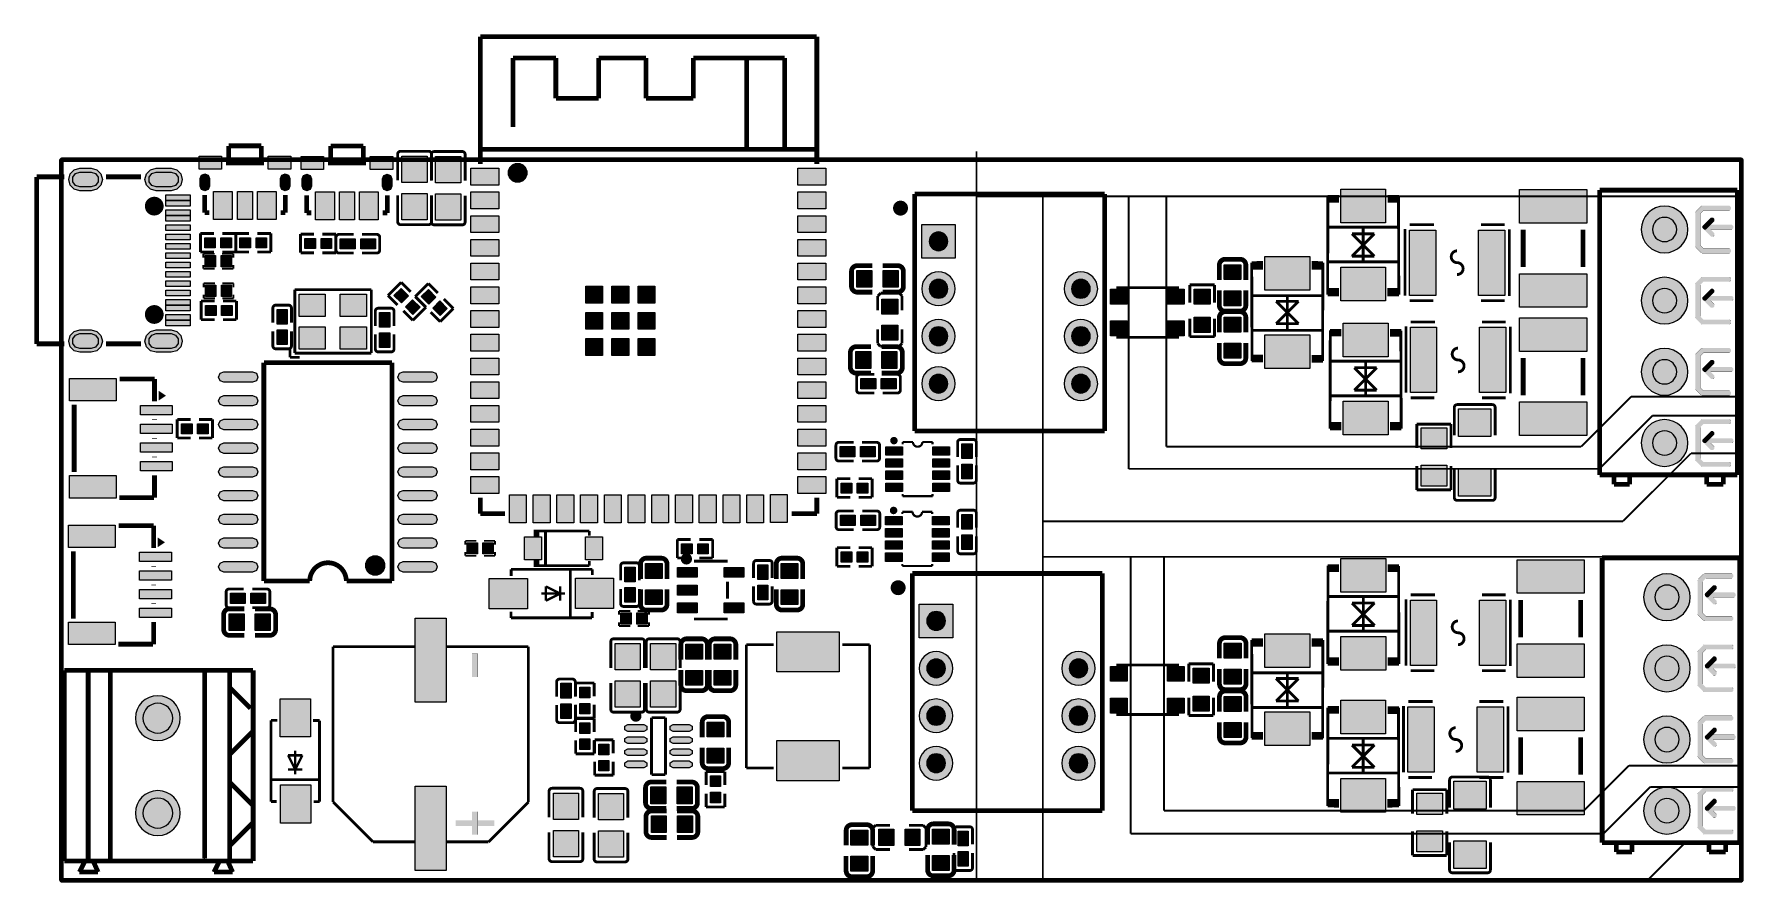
# Model space of a CAD drawing. Header units: millimetres. Extents: x -91.3 to 0.2, y -0.2 to 45.3.
import ezdxf

# ---------------------------------------------------------------- set-up
doc = ezdxf.new("R2010")
doc.units = ezdxf.units.MM
doc.header["$MEASUREMENT"] = 0
for name, color, linetype, true_color in [('Board-Outline-Layer', 7, 'Continuous', 0xff00ff), ('Hole-Layer', 7, 'Continuous', 0x222222), ('Multi-Layer', 7, 'Continuous', 0xc0c0c0), ('Top-Layer', 7, 'Continuous', 0xff0000), ('Top-Silkscreen-Layer', 7, 'Continuous', 0xffcc00)]:
    doc.layers.add(name, color=color, linetype=linetype, true_color=true_color)

msp = doc.modelspace()

# ---------------------------------------------------------------- hatches: boundary and pattern name
at = {"layer": 'Hole-Layer'}
for points in [[(-88.88, 37.072), (-89.115, 37.149), (-89.261, 37.349), (-89.261, 37.596), (-89.115, 37.796), (-88.88, 37.872), (-88.28, 37.872), (-88.045, 37.796), (-87.9, 37.596), (-87.9, 37.349), (-88.045, 37.149), (-88.28, 37.072)], [(-84.8, 37.072), (-85.036, 37.149), (-85.181, 37.349), (-85.181, 37.596), (-85.036, 37.796), (-84.8, 37.872), (-84, 37.872), (-83.765, 37.796), (-83.62, 37.596), (-83.62, 37.349), (-83.765, 37.149), (-84, 37.072)], [(-82.398, 37.524), (-82.34, 37.665), (-82.198, 37.724), (-82.057, 37.665), (-81.998, 37.524), (-81.998, 37.124), (-82.057, 36.982), (-82.198, 36.924), (-82.34, 36.982), (-82.398, 37.124)], [(-78.098, 37.524), (-78.04, 37.665), (-77.898, 37.724), (-77.757, 37.665), (-77.698, 37.524), (-77.698, 37.124), (-77.757, 36.982), (-77.898, 36.924), (-78.04, 36.982), (-78.098, 37.124)], [(-76.937, 37.511), (-76.879, 37.652), (-76.737, 37.711), (-76.596, 37.652), (-76.537, 37.511), (-76.537, 37.111), (-76.596, 36.97), (-76.737, 36.911), (-76.879, 36.97), (-76.937, 37.111)], [(-72.637, 37.511), (-72.579, 37.652), (-72.437, 37.711), (-72.296, 37.652), (-72.237, 37.511), (-72.237, 37.111), (-72.296, 36.97), (-72.437, 36.911), (-72.579, 36.97), (-72.637, 37.111)], [(-4.714, 34.798, 1), (-3.414, 34.798, 1)], [(-43.426, 34.163, 1), (-42.426, 34.163, 1)], [(-43.426, 31.623, 1), (-42.426, 31.623, 1)], [(-35.806, 31.623, 1), (-34.806, 31.623, 1)], [(-4.714, 30.988, 1), (-3.414, 30.988, 1)], [(-43.426, 29.083, 1), (-42.426, 29.083, 1)], [(-35.806, 29.083, 1), (-34.806, 29.083, 1)], [(-88.88, 28.422), (-89.115, 28.498), (-89.261, 28.698), (-89.261, 28.946), (-89.115, 29.146), (-88.88, 29.222), (-88.28, 29.222), (-88.045, 29.146), (-87.9, 28.946), (-87.9, 28.698), (-88.045, 28.498), (-88.28, 28.422)], [(-84.8, 28.422), (-85.035, 28.498), (-85.181, 28.698), (-85.181, 28.946), (-85.035, 29.146), (-84.8, 29.222), (-84, 29.222), (-83.765, 29.146), (-83.62, 28.946), (-83.62, 28.698), (-83.765, 28.498), (-84, 28.422)], [(-4.714, 27.178, 1), (-3.414, 27.178, 1)], [(-43.426, 26.543, 1), (-42.426, 26.543, 1)], [(-35.806, 26.543, 1), (-34.806, 26.543, 1)], [(-4.714, 23.368, 1), (-3.414, 23.368, 1)], [(-4.587, 15.113, 1), (-3.287, 15.113, 1)], [(-43.553, 13.843, 1), (-42.553, 13.843, 1)], [(-4.587, 11.303, 1), (-3.287, 11.303, 1)], [(-43.553, 11.303, 1), (-42.553, 11.303, 1)], [(-35.933, 11.303, 1), (-34.933, 11.303, 1)], [(-85.509, 8.636, 1), (-83.909, 8.636, 1)], [(-43.553, 8.763, 1), (-42.553, 8.763, 1)], [(-35.933, 8.763, 1), (-34.933, 8.763, 1)], [(-4.587, 7.493, 1), (-3.287, 7.493, 1)], [(-43.553, 6.223, 1), (-42.553, 6.223, 1)], [(-35.933, 6.223, 1), (-34.933, 6.223, 1)], [(-85.509, 3.556, 1), (-83.909, 3.556, 1)], [(-4.587, 3.683, 1), (-3.287, 3.683, 1)]]:
    msp.add_hatch(color=256, dxfattribs=at).paths.add_polyline_path(points)
at = {"layer": 'Multi-Layer'}
for points in [[(-88.88, 36.872), (-89.18, 36.953), (-89.4, 37.172), (-89.48, 37.472), (-89.4, 37.772), (-89.18, 37.992), (-88.88, 38.072), (-88.28, 38.072), (-87.98, 37.992), (-87.761, 37.772), (-87.68, 37.472), (-87.761, 37.172), (-87.98, 36.953), (-88.28, 36.872)], [(-88.88, 36.872), (-89.18, 36.953), (-89.4, 37.172), (-89.48, 37.472), (-89.4, 37.772), (-89.18, 37.992), (-88.88, 38.072), (-88.28, 38.072), (-87.98, 37.992), (-87.761, 37.772), (-87.68, 37.472), (-87.761, 37.172), (-87.98, 36.953), (-88.28, 36.872)], [(-88.88, 36.872), (-89.18, 36.953), (-89.4, 37.172), (-89.48, 37.472), (-89.4, 37.772), (-89.18, 37.992), (-88.88, 38.072), (-88.28, 38.072), (-87.98, 37.992), (-87.761, 37.772), (-87.68, 37.472), (-87.761, 37.172), (-87.98, 36.953), (-88.28, 36.872)], [(-84.8, 36.872), (-85.1, 36.953), (-85.32, 37.172), (-85.4, 37.472), (-85.32, 37.772), (-85.1, 37.992), (-84.8, 38.072), (-84, 38.072), (-83.7, 37.992), (-83.481, 37.772), (-83.4, 37.472), (-83.481, 37.172), (-83.7, 36.953), (-84, 36.872)], [(-84.8, 36.872), (-85.1, 36.953), (-85.32, 37.172), (-85.4, 37.472), (-85.32, 37.772), (-85.1, 37.992), (-84.8, 38.072), (-84, 38.072), (-83.7, 37.992), (-83.481, 37.772), (-83.4, 37.472), (-83.481, 37.172), (-83.7, 36.953), (-84, 36.872)], [(-84.8, 36.872), (-85.1, 36.953), (-85.32, 37.172), (-85.4, 37.472), (-85.32, 37.772), (-85.1, 37.992), (-84.8, 38.072), (-84, 38.072), (-83.7, 37.992), (-83.481, 37.772), (-83.4, 37.472), (-83.481, 37.172), (-83.7, 36.953), (-84, 36.872)], [(-82.448, 37.524), (-82.375, 37.701), (-82.198, 37.774), (-82.022, 37.701), (-81.948, 37.524), (-81.948, 37.124), (-82.022, 36.947), (-82.198, 36.874), (-82.375, 36.947), (-82.448, 37.124)], [(-82.448, 37.524), (-82.375, 37.701), (-82.198, 37.774), (-82.022, 37.701), (-81.948, 37.524), (-81.948, 37.124), (-82.022, 36.947), (-82.198, 36.874), (-82.375, 36.947), (-82.448, 37.124)], [(-82.448, 37.524), (-82.375, 37.701), (-82.198, 37.774), (-82.022, 37.701), (-81.948, 37.524), (-81.948, 37.124), (-82.022, 36.947), (-82.198, 36.874), (-82.375, 36.947), (-82.448, 37.124)], [(-78.148, 37.524), (-78.075, 37.701), (-77.898, 37.774), (-77.721, 37.701), (-77.648, 37.524), (-77.648, 37.124), (-77.721, 36.947), (-77.898, 36.874), (-78.075, 36.947), (-78.148, 37.124)], [(-78.148, 37.524), (-78.075, 37.701), (-77.898, 37.774), (-77.721, 37.701), (-77.648, 37.524), (-77.648, 37.124), (-77.721, 36.947), (-77.898, 36.874), (-78.075, 36.947), (-78.148, 37.124)], [(-78.148, 37.524), (-78.075, 37.701), (-77.898, 37.774), (-77.721, 37.701), (-77.648, 37.524), (-77.648, 37.124), (-77.721, 36.947), (-77.898, 36.874), (-78.075, 36.947), (-78.148, 37.124)], [(-76.987, 37.511), (-76.914, 37.688), (-76.737, 37.761), (-76.561, 37.688), (-76.487, 37.511), (-76.487, 37.111), (-76.561, 36.934), (-76.737, 36.861), (-76.914, 36.934), (-76.987, 37.111)], [(-76.987, 37.511), (-76.914, 37.688), (-76.737, 37.761), (-76.561, 37.688), (-76.487, 37.511), (-76.487, 37.111), (-76.561, 36.934), (-76.737, 36.861), (-76.914, 36.934), (-76.987, 37.111)], [(-76.987, 37.511), (-76.914, 37.688), (-76.737, 37.761), (-76.561, 37.688), (-76.487, 37.511), (-76.487, 37.111), (-76.561, 36.934), (-76.737, 36.861), (-76.914, 36.934), (-76.987, 37.111)], [(-72.687, 37.511), (-72.614, 37.688), (-72.437, 37.761), (-72.26, 37.688), (-72.187, 37.511), (-72.187, 37.111), (-72.26, 36.934), (-72.437, 36.861), (-72.614, 36.934), (-72.687, 37.111)], [(-72.687, 37.511), (-72.614, 37.688), (-72.437, 37.761), (-72.26, 37.688), (-72.187, 37.511), (-72.187, 37.111), (-72.26, 36.934), (-72.437, 36.861), (-72.614, 36.934), (-72.687, 37.111)], [(-72.687, 37.511), (-72.614, 37.688), (-72.437, 37.761), (-72.26, 37.688), (-72.187, 37.511), (-72.187, 37.111), (-72.26, 36.934), (-72.437, 36.861), (-72.614, 36.934), (-72.687, 37.111)], [(-84.901, 35.672), (-84.826, 35.672), (-84.688, 35.729), (-84.583, 35.835), (-84.525, 35.972), (-84.525, 36.122), (-84.583, 36.259), (-84.688, 36.365), (-84.826, 36.422), (-84.901, 36.422), (-84.975, 36.422), (-85.113, 36.365), (-85.218, 36.259), (-85.276, 36.122), (-85.276, 35.972), (-85.218, 35.835), (-85.113, 35.729), (-84.975, 35.672)], [(-84.901, 35.672), (-84.826, 35.672), (-84.688, 35.729), (-84.583, 35.835), (-84.525, 35.972), (-84.525, 36.122), (-84.583, 36.259), (-84.688, 36.365), (-84.826, 36.422), (-84.901, 36.422), (-84.975, 36.422), (-85.113, 36.365), (-85.218, 36.259), (-85.276, 36.122), (-85.276, 35.972), (-85.218, 35.835), (-85.113, 35.729), (-84.975, 35.672)], [(-5.314, 34.798, 1), (-2.814, 34.798, 1)], [(-5.314, 34.798, 1), (-2.814, 34.798, 1)], [(-5.314, 34.798, 1), (-2.814, 34.798, 1)], [(-43.826, 35.063), (-42.026, 35.063), (-42.026, 33.263), (-43.826, 33.263)], [(-43.826, 35.063), (-42.026, 35.063), (-42.026, 33.263), (-43.826, 33.263)], [(-43.826, 35.063), (-42.026, 35.063), (-42.026, 33.263), (-43.826, 33.263)], [(-43.826, 31.623, 1), (-42.026, 31.623, 1)], [(-43.826, 31.623, 1), (-42.026, 31.623, 1)], [(-43.826, 31.623, 1), (-42.026, 31.623, 1)], [(-36.206, 31.623, 1), (-34.406, 31.623, 1)], [(-36.206, 31.623, 1), (-34.406, 31.623, 1)], [(-36.206, 31.623, 1), (-34.406, 31.623, 1)], [(-5.314, 30.988, 1), (-2.814, 30.988, 1)], [(-5.314, 30.988, 1), (-2.814, 30.988, 1)], [(-5.314, 30.988, 1), (-2.814, 30.988, 1)], [(-84.901, 29.872), (-84.826, 29.872), (-84.688, 29.929), (-84.583, 30.035), (-84.525, 30.173), (-84.525, 30.322), (-84.583, 30.46), (-84.688, 30.565), (-84.826, 30.622), (-84.901, 30.622), (-84.975, 30.622), (-85.113, 30.565), (-85.218, 30.46), (-85.276, 30.322), (-85.276, 30.173), (-85.218, 30.035), (-85.113, 29.929), (-84.975, 29.872)], [(-84.901, 29.872), (-84.826, 29.872), (-84.688, 29.929), (-84.583, 30.035), (-84.525, 30.173), (-84.525, 30.322), (-84.583, 30.46), (-84.688, 30.565), (-84.826, 30.622), (-84.901, 30.622), (-84.975, 30.622), (-85.113, 30.565), (-85.218, 30.46), (-85.276, 30.322), (-85.276, 30.173), (-85.218, 30.035), (-85.113, 29.929), (-84.975, 29.872)], [(-88.88, 28.222), (-89.18, 28.302), (-89.4, 28.522), (-89.48, 28.822), (-89.4, 29.122), (-89.18, 29.342), (-88.88, 29.422), (-88.28, 29.422), (-87.98, 29.342), (-87.761, 29.122), (-87.68, 28.822), (-87.761, 28.522), (-87.98, 28.302), (-88.28, 28.222)], [(-88.88, 28.222), (-89.18, 28.302), (-89.4, 28.522), (-89.48, 28.822), (-89.4, 29.122), (-89.18, 29.342), (-88.88, 29.422), (-88.28, 29.422), (-87.98, 29.342), (-87.761, 29.122), (-87.68, 28.822), (-87.761, 28.522), (-87.98, 28.302), (-88.28, 28.222)], [(-88.88, 28.222), (-89.18, 28.302), (-89.4, 28.522), (-89.48, 28.822), (-89.4, 29.122), (-89.18, 29.342), (-88.88, 29.422), (-88.28, 29.422), (-87.98, 29.342), (-87.761, 29.122), (-87.68, 28.822), (-87.761, 28.522), (-87.98, 28.302), (-88.28, 28.222)], [(-84.8, 28.222), (-85.1, 28.302), (-85.32, 28.522), (-85.4, 28.822), (-85.32, 29.122), (-85.1, 29.342), (-84.8, 29.422), (-84, 29.422), (-83.7, 29.342), (-83.481, 29.122), (-83.4, 28.822), (-83.481, 28.522), (-83.7, 28.302), (-84, 28.222)], [(-84.8, 28.222), (-85.1, 28.302), (-85.32, 28.522), (-85.4, 28.822), (-85.32, 29.122), (-85.1, 29.342), (-84.8, 29.422), (-84, 29.422), (-83.7, 29.342), (-83.481, 29.122), (-83.4, 28.822), (-83.481, 28.522), (-83.7, 28.302), (-84, 28.222)], [(-84.8, 28.222), (-85.1, 28.302), (-85.32, 28.522), (-85.4, 28.822), (-85.32, 29.122), (-85.1, 29.342), (-84.8, 29.422), (-84, 29.422), (-83.7, 29.342), (-83.481, 29.122), (-83.4, 28.822), (-83.481, 28.522), (-83.7, 28.302), (-84, 28.222)], [(-43.826, 29.083, 1), (-42.026, 29.083, 1)], [(-43.826, 29.083, 1), (-42.026, 29.083, 1)], [(-43.826, 29.083, 1), (-42.026, 29.083, 1)], [(-36.206, 29.083, 1), (-34.406, 29.083, 1)], [(-36.206, 29.083, 1), (-34.406, 29.083, 1)], [(-36.206, 29.083, 1), (-34.406, 29.083, 1)], [(-5.314, 27.178, 1), (-2.814, 27.178, 1)], [(-5.314, 27.178, 1), (-2.814, 27.178, 1)], [(-5.314, 27.178, 1), (-2.814, 27.178, 1)], [(-43.826, 26.543, 1), (-42.026, 26.543, 1)], [(-43.826, 26.543, 1), (-42.026, 26.543, 1)], [(-43.826, 26.543, 1), (-42.026, 26.543, 1)], [(-36.206, 26.543, 1), (-34.406, 26.543, 1)], [(-36.206, 26.543, 1), (-34.406, 26.543, 1)], [(-36.206, 26.543, 1), (-34.406, 26.543, 1)], [(-5.314, 23.368, 1), (-2.814, 23.368, 1)], [(-5.314, 23.368, 1), (-2.814, 23.368, 1)], [(-5.314, 23.368, 1), (-2.814, 23.368, 1)], [(-5.187, 15.113, 1), (-2.687, 15.113, 1)], [(-5.187, 15.113, 1), (-2.687, 15.113, 1)], [(-5.187, 15.113, 1), (-2.687, 15.113, 1)], [(-43.953, 14.743), (-42.153, 14.743), (-42.153, 12.943), (-43.953, 12.943)], [(-43.953, 14.743), (-42.153, 14.743), (-42.153, 12.943), (-43.953, 12.943)], [(-43.953, 14.743), (-42.153, 14.743), (-42.153, 12.943), (-43.953, 12.943)], [(-43.953, 11.303, 1), (-42.153, 11.303, 1)], [(-43.953, 11.303, 1), (-42.153, 11.303, 1)], [(-43.953, 11.303, 1), (-42.153, 11.303, 1)], [(-36.333, 11.303, 1), (-34.533, 11.303, 1)], [(-36.333, 11.303, 1), (-34.533, 11.303, 1)], [(-36.333, 11.303, 1), (-34.533, 11.303, 1)], [(-5.187, 11.303, 1), (-2.687, 11.303, 1)], [(-5.187, 11.303, 1), (-2.687, 11.303, 1)], [(-5.187, 11.303, 1), (-2.687, 11.303, 1)], [(-85.909, 8.636, 1), (-83.509, 8.636, 1)], [(-85.909, 8.636, 1), (-83.509, 8.636, 1)], [(-85.909, 8.636, 1), (-83.509, 8.636, 1)], [(-43.953, 8.763, 1), (-42.153, 8.763, 1)], [(-43.953, 8.763, 1), (-42.153, 8.763, 1)], [(-43.953, 8.763, 1), (-42.153, 8.763, 1)], [(-36.333, 8.763, 1), (-34.533, 8.763, 1)], [(-36.333, 8.763, 1), (-34.533, 8.763, 1)], [(-36.333, 8.763, 1), (-34.533, 8.763, 1)], [(-5.187, 7.493, 1), (-2.687, 7.493, 1)], [(-5.187, 7.493, 1), (-2.687, 7.493, 1)], [(-5.187, 7.493, 1), (-2.687, 7.493, 1)], [(-43.953, 6.223, 1), (-42.153, 6.223, 1)], [(-43.953, 6.223, 1), (-42.153, 6.223, 1)], [(-43.953, 6.223, 1), (-42.153, 6.223, 1)], [(-36.333, 6.223, 1), (-34.533, 6.223, 1)], [(-36.333, 6.223, 1), (-34.533, 6.223, 1)], [(-36.333, 6.223, 1), (-34.533, 6.223, 1)], [(-85.909, 3.556, 1), (-83.509, 3.556, 1)], [(-85.909, 3.556, 1), (-83.509, 3.556, 1)], [(-85.909, 3.556, 1), (-83.509, 3.556, 1)], [(-5.187, 3.683, 1), (-2.687, 3.683, 1)], [(-5.187, 3.683, 1), (-2.687, 3.683, 1)], [(-5.187, 3.683, 1), (-2.687, 3.683, 1)]]:
    msp.add_hatch(color=256, dxfattribs=at).paths.add_polyline_path(points)
at = {"layer": 'Top-Layer'}
for points in [[(-82.498, 38.724), (-81.298, 38.724), (-81.298, 38.024), (-82.498, 38.024)], [(-78.798, 38.724), (-77.598, 38.724), (-77.598, 38.024), (-78.798, 38.024)], [(-77.037, 38.711), (-75.837, 38.711), (-75.837, 38.011), (-77.037, 38.011)], [(-73.337, 38.711), (-72.137, 38.711), (-72.137, 38.011), (-73.337, 38.011)], [(-71.643, 38.726), (-70.293, 38.726), (-70.293, 37.316), (-71.643, 37.316)], [(-69.839, 38.713), (-68.489, 38.713), (-68.489, 37.303), (-69.839, 37.303)], [(-88.88, 36.872), (-89.18, 36.953), (-89.4, 37.172), (-89.48, 37.472), (-89.4, 37.772), (-89.18, 37.992), (-88.88, 38.072), (-88.28, 38.072), (-87.98, 37.992), (-87.761, 37.772), (-87.68, 37.472), (-87.761, 37.172), (-87.98, 36.953), (-88.28, 36.872)], [(-84.8, 36.872), (-85.1, 36.953), (-85.32, 37.172), (-85.4, 37.472), (-85.32, 37.772), (-85.1, 37.992), (-84.8, 38.072), (-84, 38.072), (-83.7, 37.992), (-83.481, 37.772), (-83.4, 37.472), (-83.481, 37.172), (-83.7, 36.953), (-84, 36.872)], [(-82.448, 37.524), (-82.375, 37.701), (-82.198, 37.774), (-82.022, 37.701), (-81.948, 37.524), (-81.948, 37.124), (-82.022, 36.947), (-82.198, 36.874), (-82.375, 36.947), (-82.448, 37.124)], [(-78.148, 37.524), (-78.075, 37.701), (-77.898, 37.774), (-77.721, 37.701), (-77.648, 37.524), (-77.648, 37.124), (-77.721, 36.947), (-77.898, 36.874), (-78.075, 36.947), (-78.148, 37.124)], [(-76.987, 37.511), (-76.914, 37.688), (-76.737, 37.761), (-76.561, 37.688), (-76.487, 37.511), (-76.487, 37.111), (-76.561, 36.934), (-76.737, 36.861), (-76.914, 36.934), (-76.987, 37.111)], [(-72.687, 37.511), (-72.614, 37.688), (-72.437, 37.761), (-72.26, 37.688), (-72.187, 37.511), (-72.187, 37.111), (-72.26, 36.934), (-72.437, 36.861), (-72.614, 36.934), (-72.687, 37.111)], [(-67.954, 37.176), (-67.954, 38.076), (-66.454, 38.076), (-66.454, 37.176)], [(-48.954, 38.076), (-48.954, 37.176), (-50.454, 37.176), (-50.454, 38.076)], [(-84.282, 36.647), (-82.982, 36.647), (-82.982, 36.347), (-84.282, 36.347)], [(-80.723, 36.824), (-80.723, 35.324), (-81.723, 35.324), (-81.723, 36.824)], [(-79.648, 36.824), (-79.648, 35.324), (-80.448, 35.324), (-80.448, 36.824)], [(-78.373, 36.824), (-78.373, 35.324), (-79.373, 35.324), (-79.373, 36.824)], [(-75.262, 36.811), (-75.262, 35.311), (-76.262, 35.311), (-76.262, 36.811)], [(-74.187, 36.811), (-74.187, 35.311), (-74.987, 35.311), (-74.987, 36.811)], [(-72.912, 36.811), (-72.912, 35.311), (-73.912, 35.311), (-73.912, 36.811)], [(-71.643, 36.726), (-70.293, 36.726), (-70.293, 35.316), (-71.643, 35.316)], [(-69.839, 36.713), (-68.489, 36.713), (-68.489, 35.303), (-69.839, 35.303)], [(-67.954, 35.906), (-67.954, 36.806), (-66.454, 36.806), (-66.454, 35.906)], [(-48.954, 36.806), (-48.954, 35.906), (-50.454, 35.906), (-50.454, 36.806)], [(-21.393, 36.96), (-18.993, 36.96), (-18.993, 35.16), (-21.393, 35.16)], [(-8.233, 35.132), (-11.833, 35.132), (-11.833, 36.932), (-8.233, 36.932)], [(-84.282, 36.347), (-82.982, 36.347), (-82.982, 36.047), (-84.282, 36.047)], [(-84.282, 35.847), (-82.982, 35.847), (-82.982, 35.547), (-84.282, 35.547)], [(-5.314, 34.798, 1), (-2.814, 34.798, 1)], [(-84.282, 35.547), (-82.982, 35.547), (-82.982, 35.247), (-84.282, 35.247)], [(-84.282, 35.047), (-82.982, 35.047), (-82.982, 34.747), (-84.282, 34.747)], [(-67.954, 34.636), (-67.954, 35.536), (-66.454, 35.536), (-66.454, 34.636)], [(-48.954, 35.536), (-48.954, 34.636), (-50.454, 34.636), (-50.454, 35.536)], [(-43.826, 35.063), (-42.026, 35.063), (-42.026, 33.263), (-43.826, 33.263)], [(-84.282, 34.547), (-82.982, 34.547), (-82.982, 34.247), (-84.282, 34.247)], [(-84.282, 34.047), (-82.982, 34.047), (-82.982, 33.747), (-84.282, 33.747)], [(-82.198, 33.817), (-82.198, 34.357), (-81.632, 34.357), (-81.632, 33.817)], [(-81.332, 33.817), (-81.332, 34.357), (-80.767, 34.357), (-80.767, 33.817)], [(-80.318, 33.817), (-80.318, 34.357), (-79.753, 34.357), (-79.753, 33.817)], [(-79.453, 33.817), (-79.453, 34.357), (-78.887, 34.357), (-78.887, 33.817)], [(-76.841, 33.779), (-76.841, 34.319), (-76.275, 34.319), (-76.275, 33.779)], [(-75.975, 33.779), (-75.975, 34.319), (-75.409, 34.319), (-75.409, 33.779)], [(-74.942, 33.766), (-74.942, 34.306), (-74.152, 34.306), (-74.152, 33.766)], [(-73.852, 33.766), (-73.852, 34.306), (-73.062, 34.306), (-73.062, 33.766)], [(-67.954, 33.366), (-67.954, 34.266), (-66.454, 34.266), (-66.454, 33.366)], [(-48.954, 34.266), (-48.954, 33.366), (-50.454, 33.366), (-50.454, 34.266)], [(-17.721, 31.27), (-17.721, 34.77), (-16.315, 34.77), (-16.315, 31.27)], [(-14.014, 31.27), (-14.014, 34.77), (-12.608, 34.77), (-12.608, 31.27)], [(-84.282, 33.547), (-82.982, 33.547), (-82.982, 33.247), (-84.282, 33.247)], [(-84.282, 33.047), (-82.982, 33.047), (-82.982, 32.747), (-84.282, 32.747)], [(-82.171, 32.796), (-82.171, 33.396), (-81.621, 33.396), (-81.621, 32.796)], [(-81.321, 32.796), (-81.321, 33.396), (-80.771, 33.396), (-80.771, 32.796)], [(-67.954, 32.096), (-67.954, 32.996), (-66.454, 32.996), (-66.454, 32.096)], [(-48.954, 32.996), (-48.954, 32.096), (-50.454, 32.096), (-50.454, 32.996)], [(-23.057, 31.545), (-25.457, 31.545), (-25.457, 33.345), (-23.057, 33.345)], [(-84.282, 32.547), (-82.982, 32.547), (-82.982, 32.247), (-84.282, 32.247)], [(-84.282, 32.047), (-82.982, 32.047), (-82.982, 31.747), (-84.282, 31.747)], [(-47.293, 31.702), (-47.293, 32.602), (-46.493, 32.602), (-46.493, 31.702)], [(-45.893, 31.702), (-45.893, 32.602), (-45.093, 32.602), (-45.093, 31.702)], [(-43.826, 31.623, 1), (-42.026, 31.623, 1)], [(-36.206, 31.623, 1), (-34.406, 31.623, 1)], [(-26.735, 32.114), (-27.635, 32.114), (-27.635, 32.914), (-26.735, 32.914)], [(-21.393, 32.777), (-18.993, 32.777), (-18.993, 30.977), (-21.393, 30.977)], [(-8.233, 30.632), (-11.833, 30.632), (-11.833, 32.432), (-8.233, 32.432)], [(-5.314, 30.988, 1), (-2.814, 30.988, 1)], [(-84.282, 31.547), (-82.982, 31.547), (-82.982, 31.247), (-84.282, 31.247)], [(-82.158, 31.209), (-82.158, 31.809), (-81.608, 31.809), (-81.608, 31.209)], [(-81.308, 31.209), (-81.308, 31.809), (-80.758, 31.809), (-80.758, 31.209)], [(-77.149, 30.133), (-77.149, 31.333), (-75.749, 31.333), (-75.749, 30.133)], [(-74.949, 30.133), (-74.949, 31.333), (-73.549, 31.333), (-73.549, 30.133)], [(-72.071, 31.265), (-71.689, 31.647), (-71.289, 31.247), (-71.671, 30.865)], [(-70.611, 31.202), (-70.229, 31.583), (-69.829, 31.183), (-70.211, 30.802)], [(-67.954, 30.826), (-67.954, 31.726), (-66.454, 31.726), (-66.454, 30.826)], [(-60.904, 30.856), (-61.804, 30.856), (-61.804, 31.756), (-60.904, 31.756)], [(-59.504, 30.856), (-60.404, 30.856), (-60.404, 31.756), (-59.504, 31.756)], [(-58.104, 30.856), (-59.004, 30.856), (-59.004, 31.756), (-58.104, 31.756)], [(-48.954, 31.726), (-48.954, 30.826), (-50.454, 30.826), (-50.454, 31.726)], [(-32.825, 30.803), (-33.725, 30.803), (-33.725, 31.603), (-32.825, 31.603)], [(-29.775, 30.803), (-30.675, 30.803), (-30.675, 31.603), (-29.775, 31.603)], [(-29.245, 31.604), (-28.381, 31.604), (-28.381, 30.797), (-29.245, 30.797)], [(-26.735, 30.714), (-27.635, 30.714), (-27.635, 31.514), (-26.735, 31.514)], [(-84.282, 31.047), (-82.982, 31.047), (-82.982, 30.747), (-84.282, 30.747)], [(-84.282, 30.747), (-82.982, 30.747), (-82.982, 30.447), (-84.282, 30.447)], [(-84.282, 30.247), (-82.982, 30.247), (-82.982, 29.947), (-84.282, 29.947)], [(-82.162, 30.197), (-82.162, 30.737), (-81.596, 30.737), (-81.596, 30.197)], [(-81.296, 30.197), (-81.296, 30.737), (-80.731, 30.737), (-80.731, 30.197)], [(-78.324, 30.518), (-77.784, 30.518), (-77.784, 29.728), (-78.324, 29.728)], [(-72.298, 29.563), (-72.838, 29.563), (-72.838, 30.353), (-72.298, 30.353)], [(-71.459, 30.653), (-71.077, 31.035), (-70.677, 30.635), (-71.059, 30.253)], [(-69.999, 30.589), (-69.617, 30.971), (-69.217, 30.571), (-69.599, 30.19)], [(-67.954, 29.556), (-67.954, 30.456), (-66.454, 30.456), (-66.454, 29.556)], [(-60.904, 29.456), (-61.804, 29.456), (-61.804, 30.356), (-60.904, 30.356)], [(-59.504, 29.456), (-60.404, 29.456), (-60.404, 30.356), (-59.504, 30.356)], [(-58.104, 29.456), (-59.004, 29.456), (-59.004, 30.356), (-58.104, 30.356)], [(-48.954, 30.456), (-48.954, 29.556), (-50.454, 29.556), (-50.454, 30.456)], [(-45.096, 30.267), (-45.96, 30.267), (-45.96, 31.067), (-45.096, 31.067)], [(-88.88, 28.222), (-89.18, 28.302), (-89.4, 28.522), (-89.48, 28.822), (-89.4, 29.122), (-89.18, 29.342), (-88.88, 29.422), (-88.28, 29.422), (-87.98, 29.342), (-87.761, 29.122), (-87.68, 28.822), (-87.761, 28.522), (-87.98, 28.302), (-88.28, 28.222)], [(-84.8, 28.222), (-85.1, 28.302), (-85.32, 28.522), (-85.4, 28.822), (-85.32, 29.122), (-85.1, 29.342), (-84.8, 29.422), (-84, 29.422), (-83.7, 29.342), (-83.481, 29.122), (-83.4, 28.822), (-83.481, 28.522), (-83.7, 28.302), (-84, 28.222)], [(-84.282, 29.947), (-82.982, 29.947), (-82.982, 29.647), (-84.282, 29.647)], [(-78.324, 29.428), (-77.784, 29.428), (-77.784, 28.638), (-78.324, 28.638)], [(-77.149, 28.383), (-77.149, 29.583), (-75.749, 29.583), (-75.749, 28.383)], [(-74.949, 28.383), (-74.949, 29.583), (-73.549, 29.583), (-73.549, 28.383)], [(-45.096, 28.867), (-45.96, 28.867), (-45.96, 29.667), (-45.096, 29.667)], [(-43.826, 29.083, 1), (-42.026, 29.083, 1)], [(-36.206, 29.083, 1), (-34.406, 29.083, 1)], [(-32.825, 29.103), (-33.725, 29.103), (-33.725, 29.903), (-32.825, 29.903)], [(-29.775, 29.103), (-30.675, 29.103), (-30.675, 29.903), (-29.775, 29.903)], [(-29.245, 30.097), (-28.381, 30.097), (-28.381, 29.29), (-29.245, 29.29)], [(-26.735, 29.305), (-27.635, 29.305), (-27.635, 30.105), (-26.735, 30.105)], [(-21.266, 29.788), (-18.866, 29.788), (-18.866, 27.988), (-21.266, 27.988)], [(-17.67, 26.063), (-17.67, 29.563), (-16.263, 29.563), (-16.263, 26.063)], [(-13.963, 26.063), (-13.963, 29.563), (-12.556, 29.563), (-12.556, 26.063)], [(-8.233, 28.274), (-11.833, 28.274), (-11.833, 30.074), (-8.233, 30.074)], [(-72.298, 28.473), (-72.838, 28.473), (-72.838, 29.263), (-72.298, 29.263)], [(-67.954, 28.286), (-67.954, 29.186), (-66.454, 29.186), (-66.454, 28.286)], [(-60.904, 28.055), (-61.804, 28.055), (-61.804, 28.955), (-60.904, 28.955)], [(-59.504, 28.055), (-60.404, 28.055), (-60.404, 28.955), (-59.504, 28.955)], [(-58.104, 28.055), (-59.004, 28.055), (-59.004, 28.955), (-58.104, 28.955)], [(-48.954, 29.186), (-48.954, 28.286), (-50.454, 28.286), (-50.454, 29.186)], [(-26.735, 27.905), (-27.635, 27.905), (-27.635, 28.705), (-26.735, 28.705)], [(-23.057, 27.362), (-25.457, 27.362), (-25.457, 29.162), (-23.057, 29.162)], [(-5.314, 27.178, 1), (-2.814, 27.178, 1)], [(-67.954, 27.016), (-67.954, 27.916), (-66.454, 27.916), (-66.454, 27.016)], [(-48.954, 27.916), (-48.954, 27.016), (-50.454, 27.016), (-50.454, 27.916)], [(-47.351, 27.364), (-47.351, 28.264), (-46.551, 28.264), (-46.551, 27.364)], [(-45.951, 27.364), (-45.951, 28.264), (-45.151, 28.264), (-45.151, 27.364)], [(-89.437, 26.822), (-86.937, 26.822), (-86.937, 25.622), (-89.437, 25.622)], [(-79.635, 27.18), (-79.437, 27.098), (-79.355, 26.9), (-79.437, 26.702), (-79.635, 26.62), (-81.175, 26.62), (-81.373, 26.702), (-81.455, 26.9), (-81.373, 27.098), (-81.175, 27.18)], [(-70.035, 27.18), (-69.837, 27.098), (-69.755, 26.9), (-69.837, 26.702), (-70.035, 26.62), (-71.575, 26.62), (-71.773, 26.702), (-71.855, 26.9), (-71.773, 27.098), (-71.575, 27.18)], [(-67.954, 25.746), (-67.954, 26.646), (-66.454, 26.646), (-66.454, 25.746)], [(-48.954, 26.646), (-48.954, 25.746), (-50.454, 25.746), (-50.454, 26.646)], [(-47.078, 26.272), (-47.078, 26.812), (-46.288, 26.812), (-46.288, 26.272)], [(-45.988, 26.272), (-45.988, 26.812), (-45.198, 26.812), (-45.198, 26.272)], [(-43.826, 26.543, 1), (-42.026, 26.543, 1)], [(-36.206, 26.543, 1), (-34.406, 26.543, 1)], [(-79.635, 25.91), (-79.437, 25.828), (-79.355, 25.63), (-79.437, 25.432), (-79.635, 25.35), (-81.175, 25.35), (-81.373, 25.432), (-81.455, 25.63), (-81.373, 25.828), (-81.175, 25.91)], [(-70.035, 25.91), (-69.837, 25.828), (-69.755, 25.63), (-69.837, 25.432), (-70.035, 25.35), (-71.575, 25.35), (-71.773, 25.432), (-71.855, 25.63), (-71.773, 25.828), (-71.575, 25.91)], [(-85.637, 25.372), (-83.937, 25.372), (-83.937, 24.872), (-85.637, 24.872)], [(-67.954, 24.476), (-67.954, 25.376), (-66.454, 25.376), (-66.454, 24.476)], [(-48.954, 25.376), (-48.954, 24.476), (-50.454, 24.476), (-50.454, 25.376)], [(-21.266, 25.606), (-18.866, 25.606), (-18.866, 23.806), (-21.266, 23.806)], [(-13.36, 23.71), (-15.088, 23.71), (-15.088, 25.195), (-13.36, 25.195)], [(-8.233, 23.774), (-11.833, 23.774), (-11.833, 25.574), (-8.233, 25.574)], [(-85.637, 24.372), (-83.937, 24.372), (-83.937, 23.872), (-85.637, 23.872)], [(-82.878, 24.4), (-82.878, 23.86), (-83.444, 23.86), (-83.444, 24.4)], [(-82.012, 24.4), (-82.012, 23.86), (-82.578, 23.86), (-82.578, 24.4)], [(-79.635, 24.64), (-79.437, 24.558), (-79.355, 24.36), (-79.437, 24.162), (-79.635, 24.08), (-81.175, 24.08), (-81.373, 24.162), (-81.455, 24.36), (-81.373, 24.558), (-81.175, 24.64)], [(-70.035, 24.64), (-69.837, 24.558), (-69.755, 24.36), (-69.837, 24.162), (-70.035, 24.08), (-71.575, 24.08), (-71.773, 24.162), (-71.855, 24.36), (-71.773, 24.558), (-71.575, 24.64)], [(-67.954, 23.206), (-67.954, 24.106), (-66.454, 24.106), (-66.454, 23.206)], [(-48.954, 24.106), (-48.954, 23.206), (-50.454, 23.206), (-50.454, 24.106)], [(-17.097, 24.185), (-15.72, 24.185), (-15.72, 23.052), (-17.097, 23.052)], [(-5.314, 23.368, 1), (-2.814, 23.368, 1)], [(-85.637, 23.372), (-83.937, 23.372), (-83.937, 22.872), (-85.637, 22.872)], [(-79.635, 23.37), (-79.437, 23.288), (-79.355, 23.09), (-79.437, 22.892), (-79.635, 22.81), (-81.175, 22.81), (-81.373, 22.892), (-81.455, 23.09), (-81.373, 23.288), (-81.175, 23.37)], [(-70.035, 23.37), (-69.837, 23.288), (-69.755, 23.09), (-69.837, 22.892), (-70.035, 22.81), (-71.575, 22.81), (-71.773, 22.892), (-71.855, 23.09), (-71.773, 23.288), (-71.575, 23.37)], [(-48.187, 22.632), (-48.187, 23.172), (-47.397, 23.172), (-47.397, 22.632)], [(-47.097, 22.632), (-47.097, 23.172), (-46.307, 23.172), (-46.307, 22.632)], [(-45.752, 23.17), (-44.852, 23.17), (-44.852, 22.72), (-45.752, 22.72)], [(-43.232, 23.17), (-42.332, 23.17), (-42.332, 22.72), (-43.232, 22.72)], [(-41.132, 22.539), (-41.672, 22.539), (-41.672, 23.329), (-41.132, 23.329)], [(-85.637, 22.372), (-83.937, 22.372), (-83.937, 21.872), (-85.637, 21.872)], [(-79.635, 22.1), (-79.437, 22.018), (-79.355, 21.82), (-79.437, 21.622), (-79.635, 21.54), (-81.175, 21.54), (-81.373, 21.622), (-81.455, 21.82), (-81.373, 22.018), (-81.175, 22.1)], [(-70.035, 22.1), (-69.837, 22.018), (-69.755, 21.82), (-69.837, 21.622), (-70.035, 21.54), (-71.575, 21.54), (-71.773, 21.622), (-71.855, 21.82), (-71.773, 22.018), (-71.575, 22.1)], [(-67.954, 21.936), (-67.954, 22.836), (-66.454, 22.836), (-66.454, 21.936)], [(-48.954, 22.836), (-48.954, 21.936), (-50.454, 21.936), (-50.454, 22.836)], [(-45.752, 22.52), (-44.852, 22.52), (-44.852, 22.07), (-45.752, 22.07)], [(-43.232, 22.52), (-42.332, 22.52), (-42.332, 22.07), (-43.232, 22.07)], [(-41.132, 21.449), (-41.672, 21.449), (-41.672, 22.239), (-41.132, 22.239)], [(-17.097, 22.185), (-15.72, 22.185), (-15.72, 21.052), (-17.097, 21.052)], [(-13.36, 20.525), (-15.088, 20.525), (-15.088, 22.01), (-13.36, 22.01)], [(-89.437, 21.622), (-86.937, 21.622), (-86.937, 20.422), (-89.437, 20.422)], [(-67.954, 20.666), (-67.954, 21.566), (-66.454, 21.566), (-66.454, 20.666)], [(-48.954, 21.566), (-48.954, 20.666), (-50.454, 20.666), (-50.454, 21.566)], [(-48.139, 20.685), (-48.139, 21.225), (-47.573, 21.225), (-47.573, 20.685)], [(-47.273, 20.685), (-47.273, 21.225), (-46.707, 21.225), (-46.707, 20.685)], [(-45.752, 21.87), (-44.852, 21.87), (-44.852, 21.42), (-45.752, 21.42)], [(-45.752, 21.22), (-44.852, 21.22), (-44.852, 20.77), (-45.752, 20.77)], [(-43.232, 21.87), (-42.332, 21.87), (-42.332, 21.42), (-43.232, 21.42)], [(-43.232, 21.22), (-42.332, 21.22), (-42.332, 20.77), (-43.232, 20.77)], [(-79.635, 20.83), (-79.437, 20.748), (-79.355, 20.55), (-79.437, 20.352), (-79.635, 20.27), (-81.175, 20.27), (-81.373, 20.352), (-81.455, 20.55), (-81.373, 20.748), (-81.175, 20.83)], [(-70.035, 20.83), (-69.837, 20.748), (-69.755, 20.55), (-69.837, 20.352), (-70.035, 20.27), (-71.575, 20.27), (-71.773, 20.352), (-71.855, 20.55), (-71.773, 20.748), (-71.575, 20.83)], [(-64.989, 19.086), (-65.889, 19.086), (-65.889, 20.586), (-64.989, 20.586)], [(-63.719, 19.086), (-64.619, 19.086), (-64.619, 20.586), (-63.719, 20.586)], [(-62.449, 19.086), (-63.349, 19.086), (-63.349, 20.586), (-62.449, 20.586)], [(-61.179, 19.086), (-62.079, 19.086), (-62.079, 20.586), (-61.179, 20.586)], [(-59.909, 19.086), (-60.809, 19.086), (-60.809, 20.586), (-59.909, 20.586)], [(-58.639, 19.086), (-59.539, 19.086), (-59.539, 20.586), (-58.639, 20.586)], [(-57.369, 19.086), (-58.269, 19.086), (-58.269, 20.586), (-57.369, 20.586)], [(-56.099, 19.086), (-56.999, 19.086), (-56.999, 20.586), (-56.099, 20.586)], [(-54.829, 19.086), (-55.729, 19.086), (-55.729, 20.586), (-54.829, 20.586)], [(-53.559, 19.086), (-54.459, 19.086), (-54.459, 20.586), (-53.559, 20.586)], [(-52.289, 19.086), (-53.189, 19.086), (-53.189, 20.586), (-52.289, 20.586)], [(-51.019, 19.116), (-51.919, 19.116), (-51.919, 20.616), (-51.019, 20.616)], [(-79.635, 19.56), (-79.437, 19.478), (-79.355, 19.28), (-79.437, 19.082), (-79.635, 19), (-81.175, 19), (-81.373, 19.082), (-81.455, 19.28), (-81.373, 19.478), (-81.175, 19.56)], [(-70.035, 19.56), (-69.837, 19.478), (-69.755, 19.28), (-69.837, 19.082), (-70.035, 19), (-71.575, 19), (-71.773, 19.082), (-71.855, 19.28), (-71.773, 19.478), (-71.575, 19.56)], [(-48.177, 18.956), (-48.177, 19.496), (-47.387, 19.496), (-47.387, 18.956)], [(-47.087, 18.956), (-47.087, 19.496), (-46.297, 19.496), (-46.297, 18.956)], [(-45.769, 19.432), (-44.869, 19.432), (-44.869, 18.982), (-45.769, 18.982)], [(-43.249, 19.432), (-42.349, 19.432), (-42.349, 18.982), (-43.249, 18.982)], [(-41.132, 18.754), (-41.672, 18.754), (-41.672, 19.544), (-41.132, 19.544)], [(-89.486, 18.972), (-86.986, 18.972), (-86.986, 17.772), (-89.486, 17.772)], [(-65.082, 17.119), (-65.082, 18.339), (-64.172, 18.339), (-64.172, 17.119)], [(-61.812, 17.119), (-61.812, 18.339), (-60.902, 18.339), (-60.902, 17.119)], [(-45.769, 18.782), (-44.869, 18.782), (-44.869, 18.332), (-45.769, 18.332)], [(-43.249, 18.782), (-42.349, 18.782), (-42.349, 18.332), (-43.249, 18.332)], [(-41.132, 17.663), (-41.672, 17.663), (-41.672, 18.454), (-41.132, 18.454)], [(-85.686, 17.522), (-83.986, 17.522), (-83.986, 17.022), (-85.686, 17.022)], [(-79.635, 18.29), (-79.437, 18.208), (-79.355, 18.01), (-79.437, 17.812), (-79.635, 17.73), (-81.175, 17.73), (-81.373, 17.812), (-81.455, 18.01), (-81.373, 18.208), (-81.175, 18.29)], [(-70.035, 18.29), (-69.837, 18.208), (-69.755, 18.01), (-69.837, 17.812), (-70.035, 17.73), (-71.575, 17.73), (-71.773, 17.812), (-71.855, 18.01), (-71.773, 18.208), (-71.575, 18.29)], [(-67.607, 18.029), (-67.607, 17.429), (-68.157, 17.429), (-68.157, 18.029)], [(-66.757, 18.029), (-66.757, 17.429), (-67.307, 17.429), (-67.307, 18.029)], [(-56.676, 17.436), (-56.676, 17.976), (-56.111, 17.976), (-56.111, 17.436)], [(-55.811, 17.436), (-55.811, 17.976), (-55.245, 17.976), (-55.245, 17.436)], [(-48.139, 16.993), (-48.139, 17.533), (-47.573, 17.533), (-47.573, 16.993)], [(-47.273, 16.993), (-47.273, 17.533), (-46.707, 17.533), (-46.707, 16.993)], [(-45.769, 18.132), (-44.869, 18.132), (-44.869, 17.682), (-45.769, 17.682)], [(-45.769, 17.482), (-44.869, 17.482), (-44.869, 17.032), (-45.769, 17.032)], [(-43.249, 18.132), (-42.349, 18.132), (-42.349, 17.682), (-43.249, 17.682)], [(-43.249, 17.482), (-42.349, 17.482), (-42.349, 17.032), (-43.249, 17.032)], [(-85.686, 16.522), (-83.986, 16.522), (-83.986, 16.022), (-85.686, 16.022)], [(-79.635, 17.02), (-79.437, 16.938), (-79.355, 16.74), (-79.437, 16.542), (-79.635, 16.46), (-81.175, 16.46), (-81.373, 16.542), (-81.455, 16.74), (-81.373, 16.938), (-81.175, 17.02)], [(-70.035, 17.02), (-69.837, 16.938), (-69.755, 16.74), (-69.837, 16.542), (-70.035, 16.46), (-71.575, 16.46), (-71.773, 16.542), (-71.855, 16.74), (-71.773, 16.938), (-71.575, 17.02)], [(-59.166, 15.935), (-59.706, 15.935), (-59.706, 16.725), (-59.166, 16.725)], [(-57.716, 16.113), (-58.616, 16.113), (-58.616, 16.913), (-57.716, 16.913)], [(-56.891, 16.71), (-55.846, 16.71), (-55.846, 16.178), (-56.891, 16.178)], [(-54.391, 16.71), (-53.346, 16.71), (-53.346, 16.178), (-54.391, 16.178)], [(-52.594, 16.852), (-52.054, 16.852), (-52.054, 16.062), (-52.594, 16.062)], [(-51.349, 16.914), (-50.449, 16.914), (-50.449, 16.114), (-51.349, 16.114)], [(-21.387, 17.19), (-18.987, 17.19), (-18.987, 15.39), (-21.387, 15.39)], [(-8.36, 15.32), (-11.96, 15.32), (-11.96, 17.12), (-8.36, 17.12)], [(-66.967, 14.497), (-66.967, 16.117), (-64.921, 16.117), (-64.921, 14.497)], [(-60.313, 16.136), (-60.313, 14.516), (-62.359, 14.516), (-62.359, 16.136)], [(-59.166, 14.845), (-59.706, 14.845), (-59.706, 15.635), (-59.166, 15.635)], [(-56.891, 15.76), (-55.846, 15.76), (-55.846, 15.228), (-56.891, 15.228)], [(-52.594, 15.762), (-52.054, 15.762), (-52.054, 14.972), (-52.594, 14.972)], [(-5.187, 15.113, 1), (-2.687, 15.113, 1)], [(-85.686, 15.522), (-83.986, 15.522), (-83.986, 15.022), (-85.686, 15.022)], [(-80.824, 14.78), (-80.824, 15.32), (-80.034, 15.32), (-80.034, 14.78)], [(-79.734, 14.78), (-79.734, 15.32), (-78.944, 15.32), (-78.944, 14.78)], [(-57.716, 14.713), (-58.616, 14.713), (-58.616, 15.513), (-57.716, 15.513)], [(-56.891, 14.81), (-55.846, 14.81), (-55.846, 14.278), (-56.891, 14.278)], [(-54.391, 14.81), (-53.346, 14.81), (-53.346, 14.278), (-54.391, 14.278)], [(-51.349, 15.514), (-50.449, 15.514), (-50.449, 14.714), (-51.349, 14.714)], [(-43.953, 14.743), (-42.153, 14.743), (-42.153, 12.943), (-43.953, 12.943)], [(-17.67, 11.458), (-17.67, 14.958), (-16.263, 14.958), (-16.263, 11.458)], [(-13.963, 11.458), (-13.963, 14.958), (-12.556, 14.958), (-12.556, 11.458)], [(-89.486, 13.772), (-86.986, 13.772), (-86.986, 12.572), (-89.486, 12.572)], [(-85.686, 14.522), (-83.986, 14.522), (-83.986, 14.022), (-85.686, 14.022)], [(-80.896, 13.33), (-80.896, 14.23), (-80.096, 14.23), (-80.096, 13.33)], [(-79.496, 13.33), (-79.496, 14.23), (-78.696, 14.23), (-78.696, 13.33)], [(-69.279, 9.489), (-70.929, 9.489), (-70.929, 13.989), (-69.279, 13.989)], [(-59.376, 14.27), (-59.376, 13.67), (-59.926, 13.67), (-59.926, 14.27)], [(-58.526, 14.27), (-58.526, 13.67), (-59.076, 13.67), (-59.076, 14.27)], [(-48.251, 11.109), (-51.571, 11.109), (-51.571, 13.259), (-48.251, 13.259)], [(-23.057, 11.351), (-25.457, 11.351), (-25.457, 13.151), (-23.057, 13.151)], [(-21.387, 13.007), (-18.987, 13.007), (-18.987, 11.207), (-21.387, 11.207)], [(-60.238, 12.627), (-58.888, 12.627), (-58.888, 11.217), (-60.238, 11.217)], [(-58.333, 12.627), (-56.983, 12.627), (-56.983, 11.217), (-58.333, 11.217)], [(-56.457, 12.595), (-55.557, 12.595), (-55.557, 11.795), (-56.457, 11.795)], [(-54.933, 12.595), (-54.033, 12.595), (-54.033, 11.795), (-54.933, 11.795)], [(-43.953, 11.303, 1), (-42.153, 11.303, 1)], [(-36.333, 11.303, 1), (-34.533, 11.303, 1)], [(-26.728, 11.857), (-27.628, 11.857), (-27.628, 12.657), (-26.728, 12.657)], [(-8.36, 10.82), (-11.96, 10.82), (-11.96, 12.62), (-8.36, 12.62)], [(-5.187, 11.303, 1), (-2.687, 11.303, 1)], [(-56.457, 11.195), (-55.557, 11.195), (-55.557, 10.395), (-56.457, 10.395)], [(-54.933, 11.195), (-54.033, 11.195), (-54.033, 10.395), (-54.933, 10.395)], [(-32.825, 10.61), (-33.725, 10.61), (-33.725, 11.41), (-32.825, 11.41)], [(-29.775, 10.61), (-30.675, 10.61), (-30.675, 11.41), (-29.775, 11.41)], [(-29.3, 11.321), (-28.436, 11.321), (-28.436, 10.515), (-29.3, 10.515)], [(-26.728, 10.457), (-27.628, 10.457), (-27.628, 11.257), (-26.728, 11.257)], [(-63.135, 10.502), (-62.595, 10.502), (-62.595, 9.712), (-63.135, 9.712)], [(-61.579, 9.727), (-62.119, 9.727), (-62.119, 10.292), (-61.579, 10.292)], [(-60.238, 10.627), (-58.888, 10.627), (-58.888, 9.217), (-60.238, 9.217)], [(-58.333, 10.627), (-56.983, 10.627), (-56.983, 9.217), (-58.333, 9.217)], [(-85.909, 8.636, 1), (-83.509, 8.636, 1)], [(-78.163, 9.677), (-76.543, 9.677), (-76.543, 7.631), (-78.163, 7.631)], [(-63.135, 9.412), (-62.595, 9.412), (-62.595, 8.622), (-63.135, 8.622)], [(-61.579, 8.861), (-62.119, 8.861), (-62.119, 9.427), (-61.579, 9.427)], [(-43.953, 8.763, 1), (-42.153, 8.763, 1)], [(-36.333, 8.763, 1), (-34.533, 8.763, 1)], [(-32.825, 8.91), (-33.725, 8.91), (-33.725, 9.71), (-32.825, 9.71)], [(-29.775, 8.91), (-30.675, 8.91), (-30.675, 9.71), (-29.775, 9.71)], [(-29.3, 9.815), (-28.436, 9.815), (-28.436, 9.008), (-29.3, 9.008)], [(-26.728, 9.001), (-27.628, 9.001), (-27.628, 9.801), (-26.728, 9.801)], [(-21.393, 9.595), (-18.993, 9.595), (-18.993, 7.795), (-21.393, 7.795)], [(-17.797, 5.743), (-17.797, 9.243), (-16.39, 9.243), (-16.39, 5.743)], [(-14.09, 5.743), (-14.09, 9.243), (-12.683, 9.243), (-12.683, 5.743)], [(-8.36, 7.954), (-11.96, 7.954), (-11.96, 9.754), (-8.36, 9.754)], [(-61.579, 7.822), (-62.119, 7.822), (-62.119, 8.387), (-61.579, 8.387)], [(-58.694, 8.294), (-58.537, 8.203), (-58.537, 8.021), (-58.694, 7.93), (-59.552, 7.93), (-59.71, 8.021), (-59.71, 8.203), (-59.552, 8.294)], [(-56.272, 8.294), (-56.114, 8.203), (-56.114, 8.021), (-56.272, 7.93), (-57.13, 7.93), (-57.288, 8.021), (-57.288, 8.203), (-57.13, 8.294)], [(-55.314, 8.429), (-54.414, 8.429), (-54.414, 7.629), (-55.314, 7.629)], [(-26.728, 7.601), (-27.628, 7.601), (-27.628, 8.401), (-26.728, 8.401)], [(-23.057, 7.169), (-25.457, 7.169), (-25.457, 8.969), (-23.057, 8.969)], [(-5.187, 7.493, 1), (-2.687, 7.493, 1)], [(-61.579, 6.956), (-62.119, 6.956), (-62.119, 7.522), (-61.579, 7.522)], [(-58.694, 7.644), (-58.537, 7.553), (-58.537, 7.371), (-58.694, 7.28), (-59.552, 7.28), (-59.71, 7.371), (-59.71, 7.553), (-59.552, 7.644)], [(-56.272, 7.644), (-56.114, 7.553), (-56.114, 7.371), (-56.272, 7.28), (-57.13, 7.28), (-57.288, 7.371), (-57.288, 7.553), (-57.13, 7.644)], [(-48.251, 5.283), (-51.571, 5.283), (-51.571, 7.433), (-48.251, 7.433)], [(-60.563, 6.679), (-61.103, 6.679), (-61.103, 7.244), (-60.563, 7.244)], [(-58.694, 6.994), (-58.537, 6.903), (-58.537, 6.721), (-58.694, 6.63), (-59.552, 6.63), (-59.71, 6.721), (-59.71, 6.903), (-59.552, 6.994)], [(-56.272, 6.994), (-56.114, 6.903), (-56.114, 6.721), (-56.272, 6.63), (-57.13, 6.63), (-57.288, 6.721), (-57.288, 6.903), (-57.13, 6.994)], [(-55.314, 7.029), (-54.414, 7.029), (-54.414, 6.229), (-55.314, 6.229)], [(-43.953, 6.223, 1), (-42.153, 6.223, 1)], [(-36.333, 6.223, 1), (-34.533, 6.223, 1)], [(-60.563, 5.813), (-61.103, 5.813), (-61.103, 6.379), (-60.563, 6.379)], [(-58.694, 6.344), (-58.537, 6.253), (-58.537, 6.071), (-58.694, 5.98), (-59.552, 5.98), (-59.71, 6.071), (-59.71, 6.253), (-59.552, 6.344)], [(-56.272, 6.344), (-56.114, 6.253), (-56.114, 6.071), (-56.272, 5.98), (-57.13, 5.98), (-57.288, 6.071), (-57.288, 6.253), (-57.13, 6.344)], [(-54.594, 4.976), (-55.134, 4.976), (-55.134, 5.542), (-54.594, 5.542)], [(-85.909, 3.556, 1), (-83.509, 3.556, 1)], [(-76.524, 3.023), (-78.144, 3.023), (-78.144, 5.069), (-76.524, 5.069)], [(-69.279, 0.489), (-70.929, 0.489), (-70.929, 4.989), (-69.279, 4.989)], [(-62.19, 3.216), (-63.54, 3.216), (-63.54, 4.626), (-62.19, 4.626)], [(-59.777, 3.2), (-61.127, 3.2), (-61.127, 4.61), (-59.777, 4.61)], [(-57.517, 4.959), (-57.517, 4.059), (-58.317, 4.059), (-58.317, 4.959)], [(-56.117, 4.959), (-56.117, 4.059), (-56.917, 4.059), (-56.917, 4.959)], [(-54.594, 4.11), (-55.134, 4.11), (-55.134, 4.676), (-54.594, 4.676)], [(-21.393, 5.413), (-18.993, 5.413), (-18.993, 3.613), (-21.393, 3.613)], [(-17.326, 4.614), (-15.949, 4.614), (-15.949, 3.482), (-17.326, 3.482)], [(-13.614, 3.771), (-15.342, 3.771), (-15.342, 5.256), (-13.614, 5.256)], [(-8.36, 3.454), (-11.96, 3.454), (-11.96, 5.254), (-8.36, 5.254)], [(-5.187, 3.683, 1), (-2.687, 3.683, 1)], [(-57.495, 3.409), (-57.495, 2.509), (-58.295, 2.509), (-58.295, 3.409)], [(-56.095, 3.409), (-56.095, 2.509), (-56.895, 2.509), (-56.895, 3.409)], [(-62.19, 1.216), (-63.54, 1.216), (-63.54, 2.626), (-62.19, 2.626)], [(-59.777, 1.2), (-61.127, 1.2), (-61.127, 2.61), (-59.777, 2.61)], [(-46.71, 1.843), (-47.61, 1.843), (-47.61, 2.643), (-46.71, 2.643)], [(-45.318, 2.686), (-45.318, 1.822), (-46.118, 1.822), (-46.118, 2.686)], [(-43.918, 2.686), (-43.918, 1.822), (-44.718, 1.822), (-44.718, 2.686)], [(-42.349, 1.889), (-43.249, 1.889), (-43.249, 2.689), (-42.349, 2.689)], [(-41.331, 1.801), (-41.871, 1.801), (-41.871, 2.591), (-41.331, 2.591)], [(-17.326, 2.614), (-15.949, 2.614), (-15.949, 1.482), (-17.326, 1.482)], [(-13.614, 0.586), (-15.342, 0.586), (-15.342, 2.071), (-13.614, 2.071)], [(-46.71, 0.443), (-47.61, 0.443), (-47.61, 1.243), (-46.71, 1.243)], [(-42.349, 0.489), (-43.249, 0.489), (-43.249, 1.289), (-42.349, 1.289)], [(-41.331, 0.711), (-41.871, 0.711), (-41.871, 1.501), (-41.331, 1.501)]]:
    msp.add_hatch(color=256, dxfattribs=at).paths.add_polyline_path(points)
at = {"layer": 'Top-Silkscreen-Layer'}
for points in [[(-65.982, 37.831), (-65.982, 37.936), (-65.902, 38.13), (-65.753, 38.279), (-65.559, 38.359), (-65.349, 38.359), (-65.154, 38.279), (-65.006, 38.13), (-64.925, 37.936), (-64.925, 37.831), (-64.925, 37.725), (-65.006, 37.531), (-65.154, 37.383), (-65.349, 37.302), (-65.559, 37.302), (-65.753, 37.383), (-65.902, 37.531), (-65.982, 37.725)], [(-22.093, 36.644), (-21.493, 36.644), (-21.493, 36.244), (-22.093, 36.244)], [(-18.283, 36.634), (-18.883, 36.634), (-18.883, 36.234), (-18.283, 36.234)], [(-0.635, 35.814), (-1.98, 35.814), (-2.159, 35.634), (-2.159, 34.036), (-2.159, 33.962), (-1.98, 33.782), (-0.635, 33.782), (-0.582, 33.782), (-0.508, 33.708), (-0.508, 33.602), (-0.582, 33.528), (-0.635, 33.528), (-2.032, 33.528), (-2.045, 33.528), (-2.069, 33.533), (-2.092, 33.542), (-2.113, 33.556), (-2.122, 33.565), (-2.376, 33.819), (-2.385, 33.828), (-2.399, 33.849), (-2.408, 33.872), (-2.413, 33.896), (-2.413, 33.909), (-2.413, 33.909), (-2.413, 34.036), (-2.413, 35.687), (-2.413, 35.699), (-2.408, 35.724), (-2.399, 35.747), (-2.385, 35.768), (-2.376, 35.777), (-2.376, 35.777), (-2.122, 36.031), (-2.113, 36.04), (-2.092, 36.054), (-2.069, 36.063), (-2.045, 36.068), (-2.032, 36.068), (-0.635, 36.068), (-0.582, 36.068), (-0.508, 35.994), (-0.508, 35.888), (-0.582, 35.814)], [(-0.508, 34.798), (-1.599, 34.798), (-1.434, 34.634), (-1.397, 34.597), (-1.397, 34.491), (-1.471, 34.417), (-1.577, 34.417), (-1.614, 34.454), (-1.614, 34.454), (-1.995, 34.835), (-2.022, 34.862), (-2.037, 34.938), (-2.008, 35.009), (-1.944, 35.052), (-1.905, 35.052), (-0.508, 35.052), (-0.455, 35.052), (-0.381, 34.978), (-0.381, 34.872), (-0.455, 34.798)], [(-1.995, 35.015), (-1.614, 35.396), (-1.577, 35.433), (-1.471, 35.433), (-1.397, 35.359), (-1.397, 35.253), (-1.434, 35.216), (-1.815, 34.835), (-1.852, 34.798), (-1.958, 34.798), (-2.032, 34.872), (-2.032, 34.978), (-1.995, 35.015)], [(-1.905, 34.798), (-1.853, 34.799), (-1.78, 34.873), (-1.78, 34.977), (-1.853, 35.051), (-1.905, 35.052), (-1.957, 35.051), (-2.031, 34.977), (-2.031, 34.873), (-1.957, 34.799), (-1.905, 34.798), (-1.905, 34.798)], [(-26.157, 32.653), (-25.557, 32.653), (-25.557, 33.103), (-26.162, 33.096)], [(-22.357, 32.653), (-22.957, 32.653), (-22.957, 33.103), (-22.352, 33.096)], [(-0.635, 32.004), (-1.98, 32.004), (-2.159, 31.824), (-2.159, 30.226), (-2.159, 30.152), (-1.98, 29.972), (-0.635, 29.972), (-0.582, 29.972), (-0.508, 29.898), (-0.508, 29.792), (-0.582, 29.718), (-0.635, 29.718), (-2.032, 29.718), (-2.045, 29.718), (-2.069, 29.723), (-2.092, 29.732), (-2.113, 29.746), (-2.122, 29.755), (-2.376, 30.009), (-2.385, 30.018), (-2.399, 30.039), (-2.408, 30.062), (-2.413, 30.086), (-2.413, 30.099), (-2.413, 30.099), (-2.413, 30.226), (-2.413, 31.877), (-2.413, 31.889), (-2.408, 31.914), (-2.399, 31.937), (-2.385, 31.958), (-2.376, 31.967), (-2.376, 31.967), (-2.122, 32.221), (-2.113, 32.23), (-2.092, 32.244), (-2.069, 32.253), (-2.045, 32.258), (-2.032, 32.258), (-0.635, 32.258), (-0.582, 32.258), (-0.508, 32.184), (-0.508, 32.078), (-0.582, 32.004)], [(-22.093, 31.669), (-21.493, 31.669), (-21.493, 31.218), (-22.098, 31.225)], [(-18.293, 31.669), (-18.893, 31.669), (-18.893, 31.218), (-18.288, 31.225)], [(-0.508, 30.988), (-1.599, 30.988), (-1.434, 30.824), (-1.397, 30.787), (-1.397, 30.681), (-1.471, 30.607), (-1.577, 30.607), (-1.614, 30.644), (-1.614, 30.644), (-1.995, 31.025), (-2.022, 31.052), (-2.037, 31.128), (-2.008, 31.199), (-1.944, 31.242), (-1.905, 31.242), (-0.508, 31.242), (-0.455, 31.242), (-0.381, 31.168), (-0.381, 31.062), (-0.455, 30.988)], [(-1.995, 31.205), (-1.614, 31.586), (-1.577, 31.623), (-1.471, 31.623), (-1.397, 31.549), (-1.397, 31.443), (-1.434, 31.406), (-1.815, 31.025), (-1.852, 30.988), (-1.958, 30.988), (-2.032, 31.062), (-2.032, 31.168), (-1.995, 31.205)], [(-21.966, 29.472), (-21.366, 29.472), (-21.366, 29.072), (-21.966, 29.072)], [(-18.156, 29.462), (-18.756, 29.462), (-18.756, 29.062), (-18.156, 29.062)], [(-0.635, 28.194), (-1.98, 28.194), (-2.159, 28.014), (-2.159, 26.416), (-2.159, 26.342), (-1.98, 26.162), (-0.635, 26.162), (-0.582, 26.162), (-0.508, 26.088), (-0.508, 25.982), (-0.582, 25.908), (-0.635, 25.908), (-2.032, 25.908), (-2.045, 25.908), (-2.069, 25.913), (-2.092, 25.922), (-2.113, 25.936), (-2.122, 25.945), (-2.376, 26.199), (-2.385, 26.208), (-2.399, 26.229), (-2.408, 26.252), (-2.413, 26.276), (-2.413, 26.289), (-2.413, 26.289), (-2.413, 26.416), (-2.413, 28.067), (-2.413, 28.079), (-2.408, 28.104), (-2.399, 28.127), (-2.385, 28.148), (-2.376, 28.157), (-2.376, 28.157), (-2.122, 28.411), (-2.113, 28.42), (-2.092, 28.434), (-2.069, 28.443), (-2.045, 28.448), (-2.032, 28.448), (-0.635, 28.448), (-0.582, 28.448), (-0.508, 28.374), (-0.508, 28.268), (-0.582, 28.194)], [(-26.167, 27.688), (-25.567, 27.688), (-25.567, 28.088), (-26.167, 28.088)], [(-22.357, 27.678), (-22.957, 27.678), (-22.957, 28.078), (-22.357, 28.078)], [(-1.995, 27.395), (-1.614, 27.776), (-1.577, 27.813), (-1.471, 27.813), (-1.397, 27.739), (-1.397, 27.633), (-1.434, 27.596), (-1.815, 27.215), (-1.852, 27.178), (-1.958, 27.178), (-2.032, 27.252), (-2.032, 27.358), (-1.995, 27.395)], [(-0.508, 27.178), (-1.599, 27.178), (-1.434, 27.014), (-1.397, 26.977), (-1.397, 26.871), (-1.471, 26.797), (-1.577, 26.797), (-1.614, 26.834), (-1.614, 26.834), (-1.995, 27.215), (-2.022, 27.242), (-2.037, 27.318), (-2.008, 27.389), (-1.944, 27.432), (-1.905, 27.432), (-0.508, 27.432), (-0.455, 27.432), (-0.381, 27.358), (-0.381, 27.252), (-0.455, 27.178)], [(-84.279, 25.9), (-84.66, 26.154), (-84.66, 25.646)], [(-21.966, 24.497), (-21.366, 24.497), (-21.366, 24.047), (-21.971, 24.054)], [(-18.166, 24.497), (-18.766, 24.497), (-18.766, 24.047), (-18.161, 24.054)], [(-0.635, 24.384), (-1.98, 24.384), (-2.159, 24.204), (-2.159, 22.606), (-2.159, 22.532), (-1.98, 22.352), (-0.635, 22.352), (-0.582, 22.352), (-0.508, 22.278), (-0.508, 22.172), (-0.582, 22.098), (-0.635, 22.098), (-2.032, 22.098), (-2.045, 22.098), (-2.069, 22.103), (-2.092, 22.112), (-2.113, 22.126), (-2.122, 22.135), (-2.376, 22.389), (-2.385, 22.398), (-2.399, 22.419), (-2.408, 22.442), (-2.413, 22.466), (-2.413, 22.479), (-2.413, 22.479), (-2.413, 22.606), (-2.413, 24.257), (-2.413, 24.269), (-2.408, 24.294), (-2.399, 24.317), (-2.385, 24.338), (-2.376, 24.347), (-2.376, 24.347), (-2.122, 24.601), (-2.113, 24.61), (-2.092, 24.624), (-2.069, 24.633), (-2.045, 24.638), (-2.032, 24.638), (-0.635, 24.638), (-0.582, 24.638), (-0.508, 24.564), (-0.508, 24.458), (-0.582, 24.384)], [(-1.995, 23.585), (-1.614, 23.966), (-1.577, 24.003), (-1.471, 24.003), (-1.397, 23.929), (-1.397, 23.823), (-1.434, 23.786), (-1.815, 23.405), (-1.852, 23.368), (-1.958, 23.368), (-2.032, 23.442), (-2.032, 23.548), (-1.995, 23.585)], [(-0.508, 23.368), (-1.599, 23.368), (-1.434, 23.204), (-1.397, 23.167), (-1.397, 23.061), (-1.471, 22.987), (-1.577, 22.987), (-1.614, 23.024), (-1.614, 23.024), (-1.995, 23.405), (-2.022, 23.432), (-2.037, 23.508), (-2.008, 23.579), (-1.944, 23.622), (-1.905, 23.622), (-0.508, 23.622), (-0.455, 23.622), (-0.381, 23.548), (-0.381, 23.442), (-0.455, 23.368)], [(-1.905, 23.368), (-1.853, 23.369), (-1.78, 23.443), (-1.78, 23.547), (-1.853, 23.621), (-1.905, 23.622), (-1.957, 23.621), (-2.031, 23.547), (-2.031, 23.443), (-1.957, 23.369), (-1.905, 23.368), (-1.905, 23.368)], [(-84.328, 18.05), (-84.709, 18.304), (-84.709, 17.796)], [(-64.292, 18.732), (-64.292, 18.362), (-64.597, 18.362), (-64.597, 18.732)], [(-73.075, 16.27), (-73.183, 16.269), (-73.382, 16.35), (-73.536, 16.503), (-73.619, 16.702), (-73.619, 16.918), (-73.536, 17.117), (-73.382, 17.269), (-73.183, 17.35), (-73.075, 17.35), (-72.967, 17.35), (-72.767, 17.269), (-72.614, 17.117), (-72.531, 16.918), (-72.531, 16.702), (-72.614, 16.503), (-72.767, 16.35), (-72.967, 16.269), (-73.075, 16.27), (-73.075, 16.27)], [(-64.292, 16.727), (-64.292, 17.097), (-64.597, 17.097), (-64.597, 16.727)], [(-22.087, 16.873), (-21.487, 16.873), (-21.487, 16.473), (-22.087, 16.473)], [(-18.277, 16.863), (-18.877, 16.863), (-18.877, 16.463), (-18.277, 16.463)], [(-0.508, 16.129), (-1.852, 16.129), (-2.032, 15.949), (-2.032, 14.351), (-2.032, 14.277), (-1.852, 14.097), (-0.508, 14.097), (-0.455, 14.097), (-0.381, 14.023), (-0.381, 13.917), (-0.455, 13.843), (-0.508, 13.843), (-1.905, 13.843), (-1.918, 13.843), (-1.942, 13.848), (-1.965, 13.857), (-1.986, 13.871), (-1.995, 13.88), (-2.249, 14.134), (-2.258, 14.143), (-2.272, 14.164), (-2.281, 14.187), (-2.286, 14.212), (-2.286, 14.224), (-2.286, 14.224), (-2.286, 14.351), (-2.286, 16.002), (-2.286, 16.015), (-2.281, 16.039), (-2.272, 16.062), (-2.258, 16.083), (-2.249, 16.092), (-2.249, 16.092), (-1.995, 16.346), (-1.986, 16.355), (-1.965, 16.369), (-1.942, 16.378), (-1.918, 16.383), (-1.905, 16.383), (-0.508, 16.383), (-0.455, 16.383), (-0.381, 16.309), (-0.381, 16.203), (-0.455, 16.129)], [(-1.868, 15.33), (-1.487, 15.711), (-1.45, 15.748), (-1.344, 15.748), (-1.27, 15.674), (-1.27, 15.568), (-1.307, 15.531), (-1.688, 15.15), (-1.725, 15.113), (-1.831, 15.113), (-1.905, 15.187), (-1.905, 15.293), (-1.868, 15.33)], [(-0.381, 15.113), (-1.471, 15.113), (-1.307, 14.949), (-1.27, 14.912), (-1.27, 14.806), (-1.344, 14.732), (-1.45, 14.732), (-1.487, 14.769), (-1.487, 14.769), (-1.868, 15.15), (-1.895, 15.177), (-1.91, 15.253), (-1.881, 15.324), (-1.817, 15.367), (-1.778, 15.367), (-0.381, 15.367), (-0.328, 15.367), (-0.254, 15.293), (-0.254, 15.187), (-0.328, 15.113)], [(-1.778, 15.113), (-1.726, 15.114), (-1.652, 15.188), (-1.652, 15.292), (-1.726, 15.366), (-1.778, 15.367), (-1.83, 15.366), (-1.904, 15.292), (-1.904, 15.188), (-1.83, 15.114), (-1.778, 15.113), (-1.778, 15.113)], [(-26.157, 12.46), (-25.557, 12.46), (-25.557, 12.91), (-26.162, 12.903)], [(-22.357, 12.46), (-22.957, 12.46), (-22.957, 12.91), (-22.352, 12.903)], [(-67.89, 12.08), (-67.581, 12.08), (-67.581, 10.844), (-67.89, 10.844)], [(-22.087, 11.898), (-21.487, 11.898), (-21.487, 11.448), (-22.092, 11.455)], [(-18.287, 11.898), (-18.887, 11.898), (-18.887, 11.448), (-18.282, 11.455)], [(-0.508, 12.319), (-1.852, 12.319), (-2.032, 12.139), (-2.032, 10.541), (-2.032, 10.467), (-1.852, 10.287), (-0.508, 10.287), (-0.455, 10.287), (-0.381, 10.213), (-0.381, 10.107), (-0.455, 10.033), (-0.508, 10.033), (-1.905, 10.033), (-1.918, 10.033), (-1.942, 10.038), (-1.965, 10.047), (-1.986, 10.061), (-1.995, 10.07), (-2.249, 10.324), (-2.258, 10.333), (-2.272, 10.354), (-2.281, 10.377), (-2.286, 10.402), (-2.286, 10.414), (-2.286, 10.414), (-2.286, 10.541), (-2.286, 12.192), (-2.286, 12.205), (-2.281, 12.229), (-2.272, 12.252), (-2.258, 12.273), (-2.249, 12.282), (-2.249, 12.282), (-1.995, 12.536), (-1.986, 12.545), (-1.965, 12.559), (-1.942, 12.568), (-1.918, 12.573), (-1.905, 12.573), (-0.508, 12.573), (-0.455, 12.573), (-0.381, 12.499), (-0.381, 12.393), (-0.455, 12.319)], [(-1.868, 11.52), (-1.487, 11.901), (-1.45, 11.938), (-1.344, 11.938), (-1.27, 11.864), (-1.27, 11.758), (-1.307, 11.721), (-1.688, 11.34), (-1.725, 11.303), (-1.831, 11.303), (-1.905, 11.377), (-1.905, 11.483), (-1.868, 11.52)], [(-0.381, 11.303), (-1.471, 11.303), (-1.307, 11.139), (-1.27, 11.102), (-1.27, 10.996), (-1.344, 10.922), (-1.45, 10.922), (-1.487, 10.959), (-1.487, 10.959), (-1.868, 11.34), (-1.895, 11.367), (-1.91, 11.443), (-1.881, 11.514), (-1.817, 11.557), (-1.778, 11.557), (-0.381, 11.557), (-0.328, 11.557), (-0.254, 11.483), (-0.254, 11.377), (-0.328, 11.303)], [(-22.093, 9.279), (-21.493, 9.279), (-21.493, 8.879), (-22.093, 8.879)], [(-18.283, 9.269), (-18.883, 9.269), (-18.883, 8.869), (-18.283, 8.869)], [(-0.508, 8.509), (-1.852, 8.509), (-2.032, 8.329), (-2.032, 6.731), (-2.032, 6.657), (-1.852, 6.477), (-0.508, 6.477), (-0.455, 6.477), (-0.381, 6.403), (-0.381, 6.297), (-0.455, 6.223), (-0.508, 6.223), (-1.905, 6.223), (-1.918, 6.223), (-1.942, 6.228), (-1.965, 6.237), (-1.986, 6.251), (-1.995, 6.26), (-2.249, 6.514), (-2.258, 6.523), (-2.272, 6.544), (-2.281, 6.567), (-2.286, 6.592), (-2.286, 6.604), (-2.286, 6.604), (-2.286, 6.731), (-2.286, 8.382), (-2.286, 8.395), (-2.281, 8.419), (-2.272, 8.442), (-2.258, 8.463), (-2.249, 8.472), (-2.249, 8.472), (-1.995, 8.726), (-1.986, 8.735), (-1.965, 8.749), (-1.942, 8.758), (-1.918, 8.763), (-1.905, 8.763), (-0.508, 8.763), (-0.455, 8.763), (-0.381, 8.689), (-0.381, 8.583), (-0.455, 8.509)], [(-26.167, 7.495), (-25.567, 7.495), (-25.567, 7.895), (-26.167, 7.895)], [(-22.357, 7.485), (-22.957, 7.485), (-22.957, 7.885), (-22.357, 7.885)], [(-0.381, 7.493), (-1.471, 7.493), (-1.307, 7.329), (-1.27, 7.292), (-1.27, 7.186), (-1.344, 7.112), (-1.45, 7.112), (-1.487, 7.149), (-1.487, 7.149), (-1.868, 7.53), (-1.895, 7.557), (-1.91, 7.633), (-1.881, 7.704), (-1.817, 7.747), (-1.778, 7.747), (-0.381, 7.747), (-0.328, 7.747), (-0.254, 7.673), (-0.254, 7.567), (-0.328, 7.493)], [(-1.868, 7.71), (-1.487, 8.091), (-1.45, 8.128), (-1.344, 8.128), (-1.27, 8.054), (-1.27, 7.948), (-1.307, 7.911), (-1.688, 7.53), (-1.725, 7.493), (-1.831, 7.493), (-1.905, 7.567), (-1.905, 7.673), (-1.868, 7.71)], [(-0.508, 4.699), (-1.852, 4.699), (-2.032, 4.519), (-2.032, 2.921), (-2.032, 2.847), (-1.852, 2.667), (-0.508, 2.667), (-0.455, 2.667), (-0.381, 2.593), (-0.381, 2.487), (-0.455, 2.413), (-0.508, 2.413), (-1.905, 2.413), (-1.918, 2.413), (-1.942, 2.418), (-1.965, 2.427), (-1.986, 2.441), (-1.995, 2.45), (-2.249, 2.704), (-2.258, 2.713), (-2.272, 2.734), (-2.281, 2.757), (-2.286, 2.781), (-2.286, 2.794), (-2.286, 2.794), (-2.286, 2.921), (-2.286, 4.572), (-2.286, 4.585), (-2.281, 4.609), (-2.272, 4.632), (-2.258, 4.653), (-2.249, 4.662), (-2.249, 4.662), (-1.995, 4.916), (-1.986, 4.925), (-1.965, 4.939), (-1.942, 4.948), (-1.918, 4.953), (-1.905, 4.953), (-0.508, 4.953), (-0.455, 4.953), (-0.381, 4.879), (-0.381, 4.773), (-0.455, 4.699)], [(-22.093, 4.304), (-21.493, 4.304), (-21.493, 3.854), (-22.098, 3.861)], [(-18.293, 4.304), (-18.893, 4.304), (-18.893, 3.854), (-18.288, 3.861)], [(-0.381, 3.683), (-1.471, 3.683), (-1.307, 3.519), (-1.27, 3.482), (-1.27, 3.376), (-1.344, 3.302), (-1.45, 3.302), (-1.487, 3.339), (-1.487, 3.339), (-1.868, 3.72), (-1.895, 3.747), (-1.91, 3.823), (-1.881, 3.894), (-1.817, 3.937), (-1.778, 3.937), (-0.381, 3.937), (-0.328, 3.937), (-0.254, 3.863), (-0.254, 3.757), (-0.328, 3.683)], [(-1.868, 3.9), (-1.487, 4.281), (-1.45, 4.318), (-1.344, 4.318), (-1.27, 4.244), (-1.27, 4.138), (-1.307, 4.101), (-1.688, 3.72), (-1.725, 3.683), (-1.831, 3.683), (-1.905, 3.757), (-1.905, 3.863), (-1.868, 3.9)], [(-1.778, 3.683), (-1.726, 3.684), (-1.652, 3.758), (-1.652, 3.862), (-1.726, 3.936), (-1.778, 3.937), (-1.83, 3.936), (-1.904, 3.862), (-1.904, 3.758), (-1.83, 3.684), (-1.778, 3.683), (-1.778, 3.683)], [(-68.765, 2.861), (-66.705, 2.861), (-66.705, 3.17), (-68.765, 3.17)], [(-67.89, 2.398), (-67.581, 2.398), (-67.581, 3.634), (-67.89, 3.634)]]:
    msp.add_hatch(color=256, dxfattribs=at).paths.add_polyline_path(points)

# ---------------------------------------------------------------- linework, layer by layer
at = {"layer": 'Board-Outline-Layer'}
for points, const_width in [([(-89.819, -0.05, -0.414), (-89.87, 0), (-89.87, 38.481, -0.414), (-89.819, 38.531), (0, 38.531, -0.414), (0.05, 38.481), (0.05, 0, -0.414), (0, -0.05)], 0.254), ([(-85.276, 36.047, 1), (-84.526, 36.047, 1)], 0.254), ([(-85.276, 36.047, 1), (-84.526, 36.047, 1)], 0.254), ([(-85.276, 36.047, 1), (-84.526, 36.047, 1)], 0.0254), ([(-85.276, 36.047, 1), (-84.526, 36.047, 1)], 0.0254), ([(-85.276, 30.247, 1), (-84.526, 30.247, 1)], 0.254), ([(-85.276, 30.247, 1), (-84.526, 30.247, 1)], 0.254), ([(-85.276, 30.247, 1), (-84.526, 30.247, 1)], 0.0254), ([(-85.276, 30.247, 1), (-84.526, 30.247, 1)], 0.0254)]:
    msp.add_lwpolyline(points, format="xyb", close=True, dxfattribs=dict(at, const_width=const_width))
at = {"layer": 'Board-Outline-Layer', "const_width": 0.1}
msp.add_lwpolyline([(0, 0), (0, 2.794)], dxfattribs=at)
at = {"layer": 'Hole-Layer'}
for points in [[(-88.88, 37.072), (-89.115, 37.149), (-89.261, 37.349), (-89.261, 37.596), (-89.115, 37.796), (-88.88, 37.872), (-88.28, 37.872), (-88.045, 37.796), (-87.9, 37.596), (-87.9, 37.349), (-88.045, 37.149), (-88.28, 37.072)], [(-84.8, 37.072), (-85.036, 37.149), (-85.181, 37.349), (-85.181, 37.596), (-85.036, 37.796), (-84.8, 37.872), (-84, 37.872), (-83.765, 37.796), (-83.62, 37.596), (-83.62, 37.349), (-83.765, 37.149), (-84, 37.072)], [(-82.398, 37.524), (-82.34, 37.665), (-82.198, 37.724), (-82.057, 37.665), (-81.998, 37.524), (-81.998, 37.124), (-82.057, 36.982), (-82.198, 36.924), (-82.34, 36.982), (-82.398, 37.124)], [(-78.098, 37.524), (-78.04, 37.665), (-77.898, 37.724), (-77.757, 37.665), (-77.698, 37.524), (-77.698, 37.124), (-77.757, 36.982), (-77.898, 36.924), (-78.04, 36.982), (-78.098, 37.124)], [(-76.937, 37.511), (-76.879, 37.652), (-76.737, 37.711), (-76.596, 37.652), (-76.537, 37.511), (-76.537, 37.111), (-76.596, 36.97), (-76.737, 36.911), (-76.879, 36.97), (-76.937, 37.111)], [(-72.637, 37.511), (-72.579, 37.652), (-72.437, 37.711), (-72.296, 37.652), (-72.237, 37.511), (-72.237, 37.111), (-72.296, 36.97), (-72.437, 36.911), (-72.579, 36.97), (-72.637, 37.111)], [(-88.88, 28.422), (-89.115, 28.498), (-89.261, 28.698), (-89.261, 28.946), (-89.115, 29.146), (-88.88, 29.222), (-88.28, 29.222), (-88.045, 29.146), (-87.9, 28.946), (-87.9, 28.698), (-88.045, 28.498), (-88.28, 28.422)], [(-84.8, 28.422), (-85.035, 28.498), (-85.181, 28.698), (-85.181, 28.946), (-85.035, 29.146), (-84.8, 29.222), (-84, 29.222), (-83.765, 29.146), (-83.62, 28.946), (-83.62, 28.698), (-83.765, 28.498), (-84, 28.422)]]:
    msp.add_lwpolyline(points, close=True, dxfattribs=at)
for points in [[(-4.714, 34.798, 1), (-3.414, 34.798), (-3.414, 34.798, 1), (-4.714, 34.798)], [(-4.714, 30.988, 1), (-3.414, 30.988), (-3.414, 30.988, 1), (-4.714, 30.988)], [(-4.714, 27.178, 1), (-3.414, 27.178), (-3.414, 27.178, 1), (-4.714, 27.178)], [(-4.587, 15.113, 1), (-3.287, 15.113), (-3.287, 15.113, 1), (-4.587, 15.113)], [(-4.587, 3.683, 1), (-3.287, 3.683), (-3.287, 3.683, 1), (-4.587, 3.683)]]:
    msp.add_lwpolyline(points, format="xyb", dxfattribs=at)
for points in [[(-43.426, 34.163, 1), (-42.426, 34.163, 1)], [(-43.426, 31.623, 1), (-42.426, 31.623, 1)], [(-35.806, 31.623, 1), (-34.806, 31.623, 1)], [(-43.426, 29.083, 1), (-42.426, 29.083, 1)], [(-35.806, 29.083, 1), (-34.806, 29.083, 1)], [(-43.426, 26.543, 1), (-42.426, 26.543, 1)], [(-35.806, 26.543, 1), (-34.806, 26.543, 1)], [(-4.714, 23.368, 1), (-3.414, 23.368, 1)], [(-43.553, 13.843, 1), (-42.553, 13.843, 1)], [(-4.587, 11.303, 1), (-3.287, 11.303, 1)], [(-43.553, 11.303, 1), (-42.553, 11.303, 1)], [(-35.933, 11.303, 1), (-34.933, 11.303, 1)], [(-85.509, 8.636, 1), (-83.909, 8.636, 1)], [(-43.553, 8.763, 1), (-42.553, 8.763, 1)], [(-35.933, 8.763, 1), (-34.933, 8.763, 1)], [(-4.587, 7.493, 1), (-3.287, 7.493, 1)], [(-43.553, 6.223, 1), (-42.553, 6.223, 1)], [(-35.933, 6.223, 1), (-34.933, 6.223, 1)], [(-85.509, 3.556, 1), (-83.909, 3.556, 1)]]:
    msp.add_lwpolyline(points, format="xyb", close=True, dxfattribs=at)
at = {"layer": 'Multi-Layer'}
for points in [[(-88.88, 36.872), (-89.18, 36.953), (-89.4, 37.172), (-89.48, 37.472), (-89.4, 37.772), (-89.18, 37.992), (-88.88, 38.072), (-88.28, 38.072), (-87.98, 37.992), (-87.761, 37.772), (-87.68, 37.472), (-87.761, 37.172), (-87.98, 36.953), (-88.28, 36.872)], [(-88.88, 36.872), (-89.18, 36.953), (-89.4, 37.172), (-89.48, 37.472), (-89.4, 37.772), (-89.18, 37.992), (-88.88, 38.072), (-88.28, 38.072), (-87.98, 37.992), (-87.761, 37.772), (-87.68, 37.472), (-87.761, 37.172), (-87.98, 36.953), (-88.28, 36.872)], [(-88.88, 36.872), (-89.18, 36.953), (-89.4, 37.172), (-89.48, 37.472), (-89.4, 37.772), (-89.18, 37.992), (-88.88, 38.072), (-88.28, 38.072), (-87.98, 37.992), (-87.761, 37.772), (-87.68, 37.472), (-87.761, 37.172), (-87.98, 36.953), (-88.28, 36.872)], [(-84.8, 36.872), (-85.1, 36.953), (-85.32, 37.172), (-85.4, 37.472), (-85.32, 37.772), (-85.1, 37.992), (-84.8, 38.072), (-84, 38.072), (-83.7, 37.992), (-83.481, 37.772), (-83.4, 37.472), (-83.481, 37.172), (-83.7, 36.953), (-84, 36.872)], [(-84.8, 36.872), (-85.1, 36.953), (-85.32, 37.172), (-85.4, 37.472), (-85.32, 37.772), (-85.1, 37.992), (-84.8, 38.072), (-84, 38.072), (-83.7, 37.992), (-83.481, 37.772), (-83.4, 37.472), (-83.481, 37.172), (-83.7, 36.953), (-84, 36.872)], [(-84.8, 36.872), (-85.1, 36.953), (-85.32, 37.172), (-85.4, 37.472), (-85.32, 37.772), (-85.1, 37.992), (-84.8, 38.072), (-84, 38.072), (-83.7, 37.992), (-83.481, 37.772), (-83.4, 37.472), (-83.481, 37.172), (-83.7, 36.953), (-84, 36.872)], [(-82.448, 37.524), (-82.375, 37.701), (-82.198, 37.774), (-82.022, 37.701), (-81.948, 37.524), (-81.948, 37.124), (-82.022, 36.947), (-82.198, 36.874), (-82.375, 36.947), (-82.448, 37.124)], [(-82.448, 37.524), (-82.375, 37.701), (-82.198, 37.774), (-82.022, 37.701), (-81.948, 37.524), (-81.948, 37.124), (-82.022, 36.947), (-82.198, 36.874), (-82.375, 36.947), (-82.448, 37.124)], [(-82.448, 37.524), (-82.375, 37.701), (-82.198, 37.774), (-82.022, 37.701), (-81.948, 37.524), (-81.948, 37.124), (-82.022, 36.947), (-82.198, 36.874), (-82.375, 36.947), (-82.448, 37.124)], [(-78.148, 37.524), (-78.075, 37.701), (-77.898, 37.774), (-77.721, 37.701), (-77.648, 37.524), (-77.648, 37.124), (-77.721, 36.947), (-77.898, 36.874), (-78.075, 36.947), (-78.148, 37.124)], [(-78.148, 37.524), (-78.075, 37.701), (-77.898, 37.774), (-77.721, 37.701), (-77.648, 37.524), (-77.648, 37.124), (-77.721, 36.947), (-77.898, 36.874), (-78.075, 36.947), (-78.148, 37.124)], [(-78.148, 37.524), (-78.075, 37.701), (-77.898, 37.774), (-77.721, 37.701), (-77.648, 37.524), (-77.648, 37.124), (-77.721, 36.947), (-77.898, 36.874), (-78.075, 36.947), (-78.148, 37.124)], [(-76.987, 37.511), (-76.914, 37.688), (-76.737, 37.761), (-76.561, 37.688), (-76.487, 37.511), (-76.487, 37.111), (-76.561, 36.934), (-76.737, 36.861), (-76.914, 36.934), (-76.987, 37.111)], [(-76.987, 37.511), (-76.914, 37.688), (-76.737, 37.761), (-76.561, 37.688), (-76.487, 37.511), (-76.487, 37.111), (-76.561, 36.934), (-76.737, 36.861), (-76.914, 36.934), (-76.987, 37.111)], [(-76.987, 37.511), (-76.914, 37.688), (-76.737, 37.761), (-76.561, 37.688), (-76.487, 37.511), (-76.487, 37.111), (-76.561, 36.934), (-76.737, 36.861), (-76.914, 36.934), (-76.987, 37.111)], [(-72.687, 37.511), (-72.614, 37.688), (-72.437, 37.761), (-72.26, 37.688), (-72.187, 37.511), (-72.187, 37.111), (-72.26, 36.934), (-72.437, 36.861), (-72.614, 36.934), (-72.687, 37.111)], [(-72.687, 37.511), (-72.614, 37.688), (-72.437, 37.761), (-72.26, 37.688), (-72.187, 37.511), (-72.187, 37.111), (-72.26, 36.934), (-72.437, 36.861), (-72.614, 36.934), (-72.687, 37.111)], [(-72.687, 37.511), (-72.614, 37.688), (-72.437, 37.761), (-72.26, 37.688), (-72.187, 37.511), (-72.187, 37.111), (-72.26, 36.934), (-72.437, 36.861), (-72.614, 36.934), (-72.687, 37.111)], [(-43.826, 35.063), (-42.026, 35.063), (-42.026, 33.263), (-43.826, 33.263)], [(-43.826, 35.063), (-42.026, 35.063), (-42.026, 33.263), (-43.826, 33.263)], [(-43.826, 35.063), (-42.026, 35.063), (-42.026, 33.263), (-43.826, 33.263)], [(-88.88, 28.222), (-89.18, 28.302), (-89.4, 28.522), (-89.48, 28.822), (-89.4, 29.122), (-89.18, 29.342), (-88.88, 29.422), (-88.28, 29.422), (-87.98, 29.342), (-87.761, 29.122), (-87.68, 28.822), (-87.761, 28.522), (-87.98, 28.302), (-88.28, 28.222)], [(-88.88, 28.222), (-89.18, 28.302), (-89.4, 28.522), (-89.48, 28.822), (-89.4, 29.122), (-89.18, 29.342), (-88.88, 29.422), (-88.28, 29.422), (-87.98, 29.342), (-87.761, 29.122), (-87.68, 28.822), (-87.761, 28.522), (-87.98, 28.302), (-88.28, 28.222)], [(-88.88, 28.222), (-89.18, 28.302), (-89.4, 28.522), (-89.48, 28.822), (-89.4, 29.122), (-89.18, 29.342), (-88.88, 29.422), (-88.28, 29.422), (-87.98, 29.342), (-87.761, 29.122), (-87.68, 28.822), (-87.761, 28.522), (-87.98, 28.302), (-88.28, 28.222)], [(-84.8, 28.222), (-85.1, 28.302), (-85.32, 28.522), (-85.4, 28.822), (-85.32, 29.122), (-85.1, 29.342), (-84.8, 29.422), (-84, 29.422), (-83.7, 29.342), (-83.481, 29.122), (-83.4, 28.822), (-83.481, 28.522), (-83.7, 28.302), (-84, 28.222)], [(-84.8, 28.222), (-85.1, 28.302), (-85.32, 28.522), (-85.4, 28.822), (-85.32, 29.122), (-85.1, 29.342), (-84.8, 29.422), (-84, 29.422), (-83.7, 29.342), (-83.481, 29.122), (-83.4, 28.822), (-83.481, 28.522), (-83.7, 28.302), (-84, 28.222)], [(-84.8, 28.222), (-85.1, 28.302), (-85.32, 28.522), (-85.4, 28.822), (-85.32, 29.122), (-85.1, 29.342), (-84.8, 29.422), (-84, 29.422), (-83.7, 29.342), (-83.481, 29.122), (-83.4, 28.822), (-83.481, 28.522), (-83.7, 28.302), (-84, 28.222)], [(-43.953, 14.743), (-42.153, 14.743), (-42.153, 12.943), (-43.953, 12.943)], [(-43.953, 14.743), (-42.153, 14.743), (-42.153, 12.943), (-43.953, 12.943)], [(-43.953, 14.743), (-42.153, 14.743), (-42.153, 12.943), (-43.953, 12.943)]]:
    msp.add_lwpolyline(points, close=True, dxfattribs=at)
at = {"layer": 'Multi-Layer', "const_width": 0.0254}
for points in [[(-84.901, 35.672), (-84.826, 35.672), (-84.688, 35.729), (-84.583, 35.835), (-84.525, 35.972), (-84.525, 36.122), (-84.583, 36.259), (-84.688, 36.365), (-84.826, 36.422), (-84.901, 36.422), (-84.975, 36.422), (-85.113, 36.365), (-85.218, 36.259), (-85.276, 36.122), (-85.276, 35.972), (-85.218, 35.835), (-85.113, 35.729), (-84.975, 35.672)], [(-84.901, 35.672), (-84.826, 35.672), (-84.688, 35.729), (-84.583, 35.835), (-84.525, 35.972), (-84.525, 36.122), (-84.583, 36.259), (-84.688, 36.365), (-84.826, 36.422), (-84.901, 36.422), (-84.975, 36.422), (-85.113, 36.365), (-85.218, 36.259), (-85.276, 36.122), (-85.276, 35.972), (-85.218, 35.835), (-85.113, 35.729), (-84.975, 35.672)], [(-84.901, 29.872), (-84.826, 29.872), (-84.688, 29.929), (-84.583, 30.035), (-84.525, 30.173), (-84.525, 30.322), (-84.583, 30.46), (-84.688, 30.565), (-84.826, 30.622), (-84.901, 30.622), (-84.975, 30.622), (-85.113, 30.565), (-85.218, 30.46), (-85.276, 30.322), (-85.276, 30.173), (-85.218, 30.035), (-85.113, 29.929), (-84.975, 29.872)], [(-84.901, 29.872), (-84.826, 29.872), (-84.688, 29.929), (-84.583, 30.035), (-84.525, 30.173), (-84.525, 30.322), (-84.583, 30.46), (-84.688, 30.565), (-84.826, 30.622), (-84.901, 30.622), (-84.975, 30.622), (-85.113, 30.565), (-85.218, 30.46), (-85.276, 30.322), (-85.276, 30.173), (-85.218, 30.035), (-85.113, 29.929), (-84.975, 29.872)]]:
    msp.add_lwpolyline(points, close=True, dxfattribs=at)
at = {"layer": 'Multi-Layer'}
for points in [[(-5.314, 34.798, 1), (-2.814, 34.798, 1)], [(-5.314, 34.798, 1), (-2.814, 34.798, 1)], [(-5.314, 34.798, 1), (-2.814, 34.798, 1)], [(-5.314, 30.988, 1), (-2.814, 30.988, 1)], [(-5.314, 30.988, 1), (-2.814, 30.988, 1)], [(-5.314, 30.988, 1), (-2.814, 30.988, 1)], [(-5.314, 27.178, 1), (-2.814, 27.178, 1)], [(-5.314, 27.178, 1), (-2.814, 27.178, 1)], [(-5.314, 27.178, 1), (-2.814, 27.178, 1)], [(-5.314, 23.368, 1), (-2.814, 23.368, 1)], [(-5.314, 23.368, 1), (-2.814, 23.368, 1)], [(-5.314, 23.368, 1), (-2.814, 23.368, 1)], [(-5.187, 15.113, 1), (-2.687, 15.113, 1)], [(-5.187, 15.113, 1), (-2.687, 15.113, 1)], [(-5.187, 15.113, 1), (-2.687, 15.113, 1)], [(-85.909, 8.636, 1), (-83.509, 8.636, 1)], [(-85.909, 8.636, 1), (-83.509, 8.636, 1)], [(-85.909, 8.636, 1), (-83.509, 8.636, 1)], [(-85.909, 3.556, 1), (-83.509, 3.556, 1)], [(-85.909, 3.556, 1), (-83.509, 3.556, 1)], [(-85.909, 3.556, 1), (-83.509, 3.556, 1)], [(-5.187, 3.683, 1), (-2.687, 3.683, 1)], [(-5.187, 3.683, 1), (-2.687, 3.683, 1)], [(-5.187, 3.683, 1), (-2.687, 3.683, 1)]]:
    msp.add_lwpolyline(points, format="xyb", close=True, dxfattribs=at)
for points in [[(-43.826, 31.623, 1), (-42.026, 31.623), (-42.026, 31.623, 1), (-43.826, 31.623)], [(-43.826, 31.623, 1), (-42.026, 31.623), (-42.026, 31.623, 1), (-43.826, 31.623)], [(-43.826, 31.623, 1), (-42.026, 31.623), (-42.026, 31.623, 1), (-43.826, 31.623)], [(-36.206, 31.623, 1), (-34.406, 31.623), (-34.406, 31.623, 1), (-36.206, 31.623)], [(-36.206, 31.623, 1), (-34.406, 31.623), (-34.406, 31.623, 1), (-36.206, 31.623)], [(-36.206, 31.623, 1), (-34.406, 31.623), (-34.406, 31.623, 1), (-36.206, 31.623)], [(-43.826, 29.083, 1), (-42.026, 29.083), (-42.026, 29.083, 1), (-43.826, 29.083)], [(-43.826, 29.083, 1), (-42.026, 29.083), (-42.026, 29.083, 1), (-43.826, 29.083)], [(-43.826, 29.083, 1), (-42.026, 29.083), (-42.026, 29.083, 1), (-43.826, 29.083)], [(-36.206, 29.083, 1), (-34.406, 29.083), (-34.406, 29.083, 1), (-36.206, 29.083)], [(-36.206, 29.083, 1), (-34.406, 29.083), (-34.406, 29.083, 1), (-36.206, 29.083)], [(-36.206, 29.083, 1), (-34.406, 29.083), (-34.406, 29.083, 1), (-36.206, 29.083)], [(-43.826, 26.543, 1), (-42.026, 26.543), (-42.026, 26.543, 1), (-43.826, 26.543)], [(-43.826, 26.543, 1), (-42.026, 26.543), (-42.026, 26.543, 1), (-43.826, 26.543)], [(-43.826, 26.543, 1), (-42.026, 26.543), (-42.026, 26.543, 1), (-43.826, 26.543)], [(-36.206, 26.543, 1), (-34.406, 26.543), (-34.406, 26.543, 1), (-36.206, 26.543)], [(-36.206, 26.543, 1), (-34.406, 26.543), (-34.406, 26.543, 1), (-36.206, 26.543)], [(-36.206, 26.543, 1), (-34.406, 26.543), (-34.406, 26.543, 1), (-36.206, 26.543)], [(-43.953, 11.303, 1), (-42.153, 11.303), (-42.153, 11.303, 1), (-43.953, 11.303)], [(-43.953, 11.303, 1), (-42.153, 11.303), (-42.153, 11.303, 1), (-43.953, 11.303)], [(-43.953, 11.303, 1), (-42.153, 11.303), (-42.153, 11.303, 1), (-43.953, 11.303)], [(-36.333, 11.303, 1), (-34.533, 11.303), (-34.533, 11.303, 1), (-36.333, 11.303)], [(-36.333, 11.303, 1), (-34.533, 11.303), (-34.533, 11.303, 1), (-36.333, 11.303)], [(-36.333, 11.303, 1), (-34.533, 11.303), (-34.533, 11.303, 1), (-36.333, 11.303)], [(-5.187, 11.303, 1), (-2.687, 11.303), (-2.687, 11.303, 1), (-5.187, 11.303)], [(-5.187, 11.303, 1), (-2.687, 11.303), (-2.687, 11.303, 1), (-5.187, 11.303)], [(-5.187, 11.303, 1), (-2.687, 11.303), (-2.687, 11.303, 1), (-5.187, 11.303)], [(-43.953, 8.763, 1), (-42.153, 8.763), (-42.153, 8.763, 1), (-43.953, 8.763)], [(-43.953, 8.763, 1), (-42.153, 8.763), (-42.153, 8.763, 1), (-43.953, 8.763)], [(-43.953, 8.763, 1), (-42.153, 8.763), (-42.153, 8.763, 1), (-43.953, 8.763)], [(-36.333, 8.763, 1), (-34.533, 8.763), (-34.533, 8.763, 1), (-36.333, 8.763)], [(-36.333, 8.763, 1), (-34.533, 8.763), (-34.533, 8.763, 1), (-36.333, 8.763)], [(-36.333, 8.763, 1), (-34.533, 8.763), (-34.533, 8.763, 1), (-36.333, 8.763)], [(-5.187, 7.493, 1), (-2.687, 7.493), (-2.687, 7.493, 1), (-5.187, 7.493)], [(-5.187, 7.493, 1), (-2.687, 7.493), (-2.687, 7.493, 1), (-5.187, 7.493)], [(-5.187, 7.493, 1), (-2.687, 7.493), (-2.687, 7.493, 1), (-5.187, 7.493)], [(-43.953, 6.223, 1), (-42.153, 6.223), (-42.153, 6.223, 1), (-43.953, 6.223)], [(-43.953, 6.223, 1), (-42.153, 6.223), (-42.153, 6.223, 1), (-43.953, 6.223)], [(-43.953, 6.223, 1), (-42.153, 6.223), (-42.153, 6.223, 1), (-43.953, 6.223)], [(-36.333, 6.223, 1), (-34.533, 6.223), (-34.533, 6.223, 1), (-36.333, 6.223)], [(-36.333, 6.223, 1), (-34.533, 6.223), (-34.533, 6.223, 1), (-36.333, 6.223)], [(-36.333, 6.223, 1), (-34.533, 6.223), (-34.533, 6.223, 1), (-36.333, 6.223)]]:
    msp.add_lwpolyline(points, format="xyb", dxfattribs=at)
at = {"layer": 'Top-Layer'}
for points in [[(-82.498, 38.724), (-81.298, 38.724), (-81.298, 38.024), (-82.498, 38.024)], [(-78.798, 38.724), (-77.598, 38.724), (-77.598, 38.024), (-78.798, 38.024)], [(-77.037, 38.711), (-75.837, 38.711), (-75.837, 38.011), (-77.037, 38.011)], [(-73.337, 38.711), (-72.137, 38.711), (-72.137, 38.011), (-73.337, 38.011)], [(-71.643, 38.726), (-70.293, 38.726), (-70.293, 37.316), (-71.643, 37.316)], [(-69.839, 38.713), (-68.489, 38.713), (-68.489, 37.303), (-69.839, 37.303)], [(-88.88, 36.872), (-89.18, 36.953), (-89.4, 37.172), (-89.48, 37.472), (-89.4, 37.772), (-89.18, 37.992), (-88.88, 38.072), (-88.28, 38.072), (-87.98, 37.992), (-87.761, 37.772), (-87.68, 37.472), (-87.761, 37.172), (-87.98, 36.953), (-88.28, 36.872)], [(-84.8, 36.872), (-85.1, 36.953), (-85.32, 37.172), (-85.4, 37.472), (-85.32, 37.772), (-85.1, 37.992), (-84.8, 38.072), (-84, 38.072), (-83.7, 37.992), (-83.481, 37.772), (-83.4, 37.472), (-83.481, 37.172), (-83.7, 36.953), (-84, 36.872)], [(-82.448, 37.524), (-82.375, 37.701), (-82.198, 37.774), (-82.022, 37.701), (-81.948, 37.524), (-81.948, 37.124), (-82.022, 36.947), (-82.198, 36.874), (-82.375, 36.947), (-82.448, 37.124)], [(-78.148, 37.524), (-78.075, 37.701), (-77.898, 37.774), (-77.721, 37.701), (-77.648, 37.524), (-77.648, 37.124), (-77.721, 36.947), (-77.898, 36.874), (-78.075, 36.947), (-78.148, 37.124)], [(-76.987, 37.511), (-76.914, 37.688), (-76.737, 37.761), (-76.561, 37.688), (-76.487, 37.511), (-76.487, 37.111), (-76.561, 36.934), (-76.737, 36.861), (-76.914, 36.934), (-76.987, 37.111)], [(-72.687, 37.511), (-72.614, 37.688), (-72.437, 37.761), (-72.26, 37.688), (-72.187, 37.511), (-72.187, 37.111), (-72.26, 36.934), (-72.437, 36.861), (-72.614, 36.934), (-72.687, 37.111)], [(-67.954, 37.176), (-67.954, 38.076), (-66.454, 38.076), (-66.454, 37.176)], [(-48.954, 38.076), (-48.954, 37.176), (-50.454, 37.176), (-50.454, 38.076)], [(-84.282, 36.647), (-82.982, 36.647), (-82.982, 36.347), (-84.282, 36.347)], [(-80.723, 36.824), (-80.723, 35.324), (-81.723, 35.324), (-81.723, 36.824)], [(-79.648, 36.824), (-79.648, 35.324), (-80.448, 35.324), (-80.448, 36.824)], [(-78.373, 36.824), (-78.373, 35.324), (-79.373, 35.324), (-79.373, 36.824)], [(-75.262, 36.811), (-75.262, 35.311), (-76.262, 35.311), (-76.262, 36.811)], [(-74.187, 36.811), (-74.187, 35.311), (-74.987, 35.311), (-74.987, 36.811)], [(-72.912, 36.811), (-72.912, 35.311), (-73.912, 35.311), (-73.912, 36.811)], [(-71.643, 36.726), (-70.293, 36.726), (-70.293, 35.316), (-71.643, 35.316)], [(-69.839, 36.713), (-68.489, 36.713), (-68.489, 35.303), (-69.839, 35.303)], [(-67.954, 35.906), (-67.954, 36.806), (-66.454, 36.806), (-66.454, 35.906)], [(-48.954, 36.806), (-48.954, 35.906), (-50.454, 35.906), (-50.454, 36.806)], [(-21.393, 36.96), (-18.993, 36.96), (-18.993, 35.16), (-21.393, 35.16)], [(-8.233, 35.132), (-11.833, 35.132), (-11.833, 36.932), (-8.233, 36.932)], [(-84.282, 36.347), (-82.982, 36.347), (-82.982, 36.047), (-84.282, 36.047)], [(-84.282, 35.847), (-82.982, 35.847), (-82.982, 35.547), (-84.282, 35.547)], [(-84.282, 35.547), (-82.982, 35.547), (-82.982, 35.247), (-84.282, 35.247)], [(-84.282, 35.047), (-82.982, 35.047), (-82.982, 34.747), (-84.282, 34.747)], [(-67.954, 34.636), (-67.954, 35.536), (-66.454, 35.536), (-66.454, 34.636)], [(-48.954, 35.536), (-48.954, 34.636), (-50.454, 34.636), (-50.454, 35.536)], [(-43.826, 35.063), (-42.026, 35.063), (-42.026, 33.263), (-43.826, 33.263)], [(-84.282, 34.547), (-82.982, 34.547), (-82.982, 34.247), (-84.282, 34.247)], [(-84.282, 34.047), (-82.982, 34.047), (-82.982, 33.747), (-84.282, 33.747)], [(-82.198, 33.817), (-82.198, 34.357), (-81.632, 34.357), (-81.632, 33.817)], [(-81.332, 33.817), (-81.332, 34.357), (-80.767, 34.357), (-80.767, 33.817)], [(-80.318, 33.817), (-80.318, 34.357), (-79.753, 34.357), (-79.753, 33.817)], [(-79.453, 33.817), (-79.453, 34.357), (-78.887, 34.357), (-78.887, 33.817)], [(-76.841, 33.779), (-76.841, 34.319), (-76.275, 34.319), (-76.275, 33.779)], [(-75.975, 33.779), (-75.975, 34.319), (-75.409, 34.319), (-75.409, 33.779)], [(-74.942, 33.766), (-74.942, 34.306), (-74.152, 34.306), (-74.152, 33.766)], [(-73.852, 33.766), (-73.852, 34.306), (-73.062, 34.306), (-73.062, 33.766)], [(-67.954, 33.366), (-67.954, 34.266), (-66.454, 34.266), (-66.454, 33.366)], [(-48.954, 34.266), (-48.954, 33.366), (-50.454, 33.366), (-50.454, 34.266)], [(-17.721, 31.27), (-17.721, 34.77), (-16.315, 34.77), (-16.315, 31.27)], [(-14.014, 31.27), (-14.014, 34.77), (-12.608, 34.77), (-12.608, 31.27)], [(-84.282, 33.547), (-82.982, 33.547), (-82.982, 33.247), (-84.282, 33.247)], [(-84.282, 33.047), (-82.982, 33.047), (-82.982, 32.747), (-84.282, 32.747)], [(-82.171, 32.796), (-82.171, 33.396), (-81.621, 33.396), (-81.621, 32.796)], [(-81.321, 32.796), (-81.321, 33.396), (-80.771, 33.396), (-80.771, 32.796)], [(-67.954, 32.096), (-67.954, 32.996), (-66.454, 32.996), (-66.454, 32.096)], [(-48.954, 32.996), (-48.954, 32.096), (-50.454, 32.096), (-50.454, 32.996)], [(-23.057, 31.545), (-25.457, 31.545), (-25.457, 33.345), (-23.057, 33.345)], [(-84.282, 32.547), (-82.982, 32.547), (-82.982, 32.247), (-84.282, 32.247)], [(-84.282, 32.047), (-82.982, 32.047), (-82.982, 31.747), (-84.282, 31.747)], [(-47.293, 31.702), (-47.293, 32.602), (-46.493, 32.602), (-46.493, 31.702)], [(-45.893, 31.702), (-45.893, 32.602), (-45.093, 32.602), (-45.093, 31.702)], [(-26.735, 32.114), (-27.635, 32.114), (-27.635, 32.914), (-26.735, 32.914)], [(-21.393, 32.777), (-18.993, 32.777), (-18.993, 30.977), (-21.393, 30.977)], [(-8.233, 30.632), (-11.833, 30.632), (-11.833, 32.432), (-8.233, 32.432)], [(-84.282, 31.547), (-82.982, 31.547), (-82.982, 31.247), (-84.282, 31.247)], [(-82.158, 31.209), (-82.158, 31.809), (-81.608, 31.809), (-81.608, 31.209)], [(-81.308, 31.209), (-81.308, 31.809), (-80.758, 31.809), (-80.758, 31.209)], [(-77.149, 30.133), (-77.149, 31.333), (-75.749, 31.333), (-75.749, 30.133)], [(-74.949, 30.133), (-74.949, 31.333), (-73.549, 31.333), (-73.549, 30.133)], [(-72.071, 31.265), (-71.689, 31.647), (-71.289, 31.247), (-71.671, 30.865)], [(-70.611, 31.202), (-70.229, 31.583), (-69.829, 31.183), (-70.211, 30.802)], [(-67.954, 30.826), (-67.954, 31.726), (-66.454, 31.726), (-66.454, 30.826)], [(-60.904, 30.856), (-61.804, 30.856), (-61.804, 31.756), (-60.904, 31.756)], [(-59.504, 30.856), (-60.404, 30.856), (-60.404, 31.756), (-59.504, 31.756)], [(-58.104, 30.856), (-59.004, 30.856), (-59.004, 31.756), (-58.104, 31.756)], [(-48.954, 31.726), (-48.954, 30.826), (-50.454, 30.826), (-50.454, 31.726)], [(-32.825, 30.803), (-33.725, 30.803), (-33.725, 31.603), (-32.825, 31.603)], [(-29.775, 30.803), (-30.675, 30.803), (-30.675, 31.603), (-29.775, 31.603)], [(-29.245, 31.604), (-28.381, 31.604), (-28.381, 30.797), (-29.245, 30.797)], [(-26.735, 30.714), (-27.635, 30.714), (-27.635, 31.514), (-26.735, 31.514)], [(-84.282, 31.047), (-82.982, 31.047), (-82.982, 30.747), (-84.282, 30.747)], [(-84.282, 30.747), (-82.982, 30.747), (-82.982, 30.447), (-84.282, 30.447)], [(-84.282, 30.247), (-82.982, 30.247), (-82.982, 29.947), (-84.282, 29.947)], [(-82.162, 30.197), (-82.162, 30.737), (-81.596, 30.737), (-81.596, 30.197)], [(-81.296, 30.197), (-81.296, 30.737), (-80.731, 30.737), (-80.731, 30.197)], [(-78.324, 30.518), (-77.784, 30.518), (-77.784, 29.728), (-78.324, 29.728)], [(-72.298, 29.563), (-72.838, 29.563), (-72.838, 30.353), (-72.298, 30.353)], [(-71.459, 30.653), (-71.077, 31.035), (-70.677, 30.635), (-71.059, 30.253)], [(-69.999, 30.589), (-69.617, 30.971), (-69.217, 30.571), (-69.599, 30.19)], [(-67.954, 29.556), (-67.954, 30.456), (-66.454, 30.456), (-66.454, 29.556)], [(-60.904, 29.456), (-61.804, 29.456), (-61.804, 30.356), (-60.904, 30.356)], [(-59.504, 29.456), (-60.404, 29.456), (-60.404, 30.356), (-59.504, 30.356)], [(-58.104, 29.456), (-59.004, 29.456), (-59.004, 30.356), (-58.104, 30.356)], [(-48.954, 30.456), (-48.954, 29.556), (-50.454, 29.556), (-50.454, 30.456)], [(-45.096, 30.267), (-45.96, 30.267), (-45.96, 31.067), (-45.096, 31.067)], [(-88.88, 28.222), (-89.18, 28.302), (-89.4, 28.522), (-89.48, 28.822), (-89.4, 29.122), (-89.18, 29.342), (-88.88, 29.422), (-88.28, 29.422), (-87.98, 29.342), (-87.761, 29.122), (-87.68, 28.822), (-87.761, 28.522), (-87.98, 28.302), (-88.28, 28.222)], [(-84.8, 28.222), (-85.1, 28.302), (-85.32, 28.522), (-85.4, 28.822), (-85.32, 29.122), (-85.1, 29.342), (-84.8, 29.422), (-84, 29.422), (-83.7, 29.342), (-83.481, 29.122), (-83.4, 28.822), (-83.481, 28.522), (-83.7, 28.302), (-84, 28.222)], [(-84.282, 29.947), (-82.982, 29.947), (-82.982, 29.647), (-84.282, 29.647)], [(-78.324, 29.428), (-77.784, 29.428), (-77.784, 28.638), (-78.324, 28.638)], [(-77.149, 28.383), (-77.149, 29.583), (-75.749, 29.583), (-75.749, 28.383)], [(-74.949, 28.383), (-74.949, 29.583), (-73.549, 29.583), (-73.549, 28.383)], [(-45.096, 28.867), (-45.96, 28.867), (-45.96, 29.667), (-45.096, 29.667)], [(-32.825, 29.103), (-33.725, 29.103), (-33.725, 29.903), (-32.825, 29.903)], [(-29.775, 29.103), (-30.675, 29.103), (-30.675, 29.903), (-29.775, 29.903)], [(-29.245, 30.097), (-28.381, 30.097), (-28.381, 29.29), (-29.245, 29.29)], [(-26.735, 29.305), (-27.635, 29.305), (-27.635, 30.105), (-26.735, 30.105)], [(-21.266, 29.788), (-18.866, 29.788), (-18.866, 27.988), (-21.266, 27.988)], [(-17.67, 26.063), (-17.67, 29.563), (-16.263, 29.563), (-16.263, 26.063)], [(-13.963, 26.063), (-13.963, 29.563), (-12.556, 29.563), (-12.556, 26.063)], [(-8.233, 28.274), (-11.833, 28.274), (-11.833, 30.074), (-8.233, 30.074)], [(-72.298, 28.473), (-72.838, 28.473), (-72.838, 29.263), (-72.298, 29.263)], [(-67.954, 28.286), (-67.954, 29.186), (-66.454, 29.186), (-66.454, 28.286)], [(-60.904, 28.055), (-61.804, 28.055), (-61.804, 28.955), (-60.904, 28.955)], [(-59.504, 28.055), (-60.404, 28.055), (-60.404, 28.955), (-59.504, 28.955)], [(-58.104, 28.055), (-59.004, 28.055), (-59.004, 28.955), (-58.104, 28.955)], [(-48.954, 29.186), (-48.954, 28.286), (-50.454, 28.286), (-50.454, 29.186)], [(-26.735, 27.905), (-27.635, 27.905), (-27.635, 28.705), (-26.735, 28.705)], [(-23.057, 27.362), (-25.457, 27.362), (-25.457, 29.162), (-23.057, 29.162)], [(-67.954, 27.016), (-67.954, 27.916), (-66.454, 27.916), (-66.454, 27.016)], [(-48.954, 27.916), (-48.954, 27.016), (-50.454, 27.016), (-50.454, 27.916)], [(-47.351, 27.364), (-47.351, 28.264), (-46.551, 28.264), (-46.551, 27.364)], [(-45.951, 27.364), (-45.951, 28.264), (-45.151, 28.264), (-45.151, 27.364)], [(-89.437, 26.822), (-86.937, 26.822), (-86.937, 25.622), (-89.437, 25.622)], [(-79.635, 27.18), (-79.437, 27.098), (-79.355, 26.9), (-79.437, 26.702), (-79.635, 26.62), (-81.175, 26.62), (-81.373, 26.702), (-81.455, 26.9), (-81.373, 27.098), (-81.175, 27.18)], [(-70.035, 27.18), (-69.837, 27.098), (-69.755, 26.9), (-69.837, 26.702), (-70.035, 26.62), (-71.575, 26.62), (-71.773, 26.702), (-71.855, 26.9), (-71.773, 27.098), (-71.575, 27.18)], [(-67.954, 25.746), (-67.954, 26.646), (-66.454, 26.646), (-66.454, 25.746)], [(-48.954, 26.646), (-48.954, 25.746), (-50.454, 25.746), (-50.454, 26.646)], [(-47.078, 26.272), (-47.078, 26.812), (-46.288, 26.812), (-46.288, 26.272)], [(-45.988, 26.272), (-45.988, 26.812), (-45.198, 26.812), (-45.198, 26.272)], [(-79.635, 25.91), (-79.437, 25.828), (-79.355, 25.63), (-79.437, 25.432), (-79.635, 25.35), (-81.175, 25.35), (-81.373, 25.432), (-81.455, 25.63), (-81.373, 25.828), (-81.175, 25.91)], [(-70.035, 25.91), (-69.837, 25.828), (-69.755, 25.63), (-69.837, 25.432), (-70.035, 25.35), (-71.575, 25.35), (-71.773, 25.432), (-71.855, 25.63), (-71.773, 25.828), (-71.575, 25.91)], [(-85.637, 25.372), (-83.937, 25.372), (-83.937, 24.872), (-85.637, 24.872)], [(-67.954, 24.476), (-67.954, 25.376), (-66.454, 25.376), (-66.454, 24.476)], [(-48.954, 25.376), (-48.954, 24.476), (-50.454, 24.476), (-50.454, 25.376)], [(-21.266, 25.606), (-18.866, 25.606), (-18.866, 23.806), (-21.266, 23.806)], [(-13.36, 23.71), (-15.088, 23.71), (-15.088, 25.195), (-13.36, 25.195)], [(-8.233, 23.774), (-11.833, 23.774), (-11.833, 25.574), (-8.233, 25.574)], [(-85.637, 24.372), (-83.937, 24.372), (-83.937, 23.872), (-85.637, 23.872)], [(-82.878, 24.4), (-82.878, 23.86), (-83.444, 23.86), (-83.444, 24.4)], [(-82.012, 24.4), (-82.012, 23.86), (-82.578, 23.86), (-82.578, 24.4)], [(-79.635, 24.64), (-79.437, 24.558), (-79.355, 24.36), (-79.437, 24.162), (-79.635, 24.08), (-81.175, 24.08), (-81.373, 24.162), (-81.455, 24.36), (-81.373, 24.558), (-81.175, 24.64)], [(-70.035, 24.64), (-69.837, 24.558), (-69.755, 24.36), (-69.837, 24.162), (-70.035, 24.08), (-71.575, 24.08), (-71.773, 24.162), (-71.855, 24.36), (-71.773, 24.558), (-71.575, 24.64)], [(-67.954, 23.206), (-67.954, 24.106), (-66.454, 24.106), (-66.454, 23.206)], [(-48.954, 24.106), (-48.954, 23.206), (-50.454, 23.206), (-50.454, 24.106)], [(-17.097, 24.185), (-15.72, 24.185), (-15.72, 23.052), (-17.097, 23.052)], [(-85.637, 23.372), (-83.937, 23.372), (-83.937, 22.872), (-85.637, 22.872)], [(-79.635, 23.37), (-79.437, 23.288), (-79.355, 23.09), (-79.437, 22.892), (-79.635, 22.81), (-81.175, 22.81), (-81.373, 22.892), (-81.455, 23.09), (-81.373, 23.288), (-81.175, 23.37)], [(-70.035, 23.37), (-69.837, 23.288), (-69.755, 23.09), (-69.837, 22.892), (-70.035, 22.81), (-71.575, 22.81), (-71.773, 22.892), (-71.855, 23.09), (-71.773, 23.288), (-71.575, 23.37)], [(-48.187, 22.632), (-48.187, 23.172), (-47.397, 23.172), (-47.397, 22.632)], [(-47.097, 22.632), (-47.097, 23.172), (-46.307, 23.172), (-46.307, 22.632)], [(-45.752, 23.17), (-44.852, 23.17), (-44.852, 22.72), (-45.752, 22.72)], [(-43.232, 23.17), (-42.332, 23.17), (-42.332, 22.72), (-43.232, 22.72)], [(-41.132, 22.539), (-41.672, 22.539), (-41.672, 23.329), (-41.132, 23.329)], [(-85.637, 22.372), (-83.937, 22.372), (-83.937, 21.872), (-85.637, 21.872)], [(-79.635, 22.1), (-79.437, 22.018), (-79.355, 21.82), (-79.437, 21.622), (-79.635, 21.54), (-81.175, 21.54), (-81.373, 21.622), (-81.455, 21.82), (-81.373, 22.018), (-81.175, 22.1)], [(-70.035, 22.1), (-69.837, 22.018), (-69.755, 21.82), (-69.837, 21.622), (-70.035, 21.54), (-71.575, 21.54), (-71.773, 21.622), (-71.855, 21.82), (-71.773, 22.018), (-71.575, 22.1)], [(-67.954, 21.936), (-67.954, 22.836), (-66.454, 22.836), (-66.454, 21.936)], [(-48.954, 22.836), (-48.954, 21.936), (-50.454, 21.936), (-50.454, 22.836)], [(-45.752, 22.52), (-44.852, 22.52), (-44.852, 22.07), (-45.752, 22.07)], [(-43.232, 22.52), (-42.332, 22.52), (-42.332, 22.07), (-43.232, 22.07)], [(-41.132, 21.449), (-41.672, 21.449), (-41.672, 22.239), (-41.132, 22.239)], [(-17.097, 22.185), (-15.72, 22.185), (-15.72, 21.052), (-17.097, 21.052)], [(-13.36, 20.525), (-15.088, 20.525), (-15.088, 22.01), (-13.36, 22.01)], [(-89.437, 21.622), (-86.937, 21.622), (-86.937, 20.422), (-89.437, 20.422)], [(-67.954, 20.666), (-67.954, 21.566), (-66.454, 21.566), (-66.454, 20.666)], [(-48.954, 21.566), (-48.954, 20.666), (-50.454, 20.666), (-50.454, 21.566)], [(-48.139, 20.685), (-48.139, 21.225), (-47.573, 21.225), (-47.573, 20.685)], [(-47.273, 20.685), (-47.273, 21.225), (-46.707, 21.225), (-46.707, 20.685)], [(-45.752, 21.87), (-44.852, 21.87), (-44.852, 21.42), (-45.752, 21.42)], [(-45.752, 21.22), (-44.852, 21.22), (-44.852, 20.77), (-45.752, 20.77)], [(-43.232, 21.87), (-42.332, 21.87), (-42.332, 21.42), (-43.232, 21.42)], [(-43.232, 21.22), (-42.332, 21.22), (-42.332, 20.77), (-43.232, 20.77)], [(-79.635, 20.83), (-79.437, 20.748), (-79.355, 20.55), (-79.437, 20.352), (-79.635, 20.27), (-81.175, 20.27), (-81.373, 20.352), (-81.455, 20.55), (-81.373, 20.748), (-81.175, 20.83)], [(-70.035, 20.83), (-69.837, 20.748), (-69.755, 20.55), (-69.837, 20.352), (-70.035, 20.27), (-71.575, 20.27), (-71.773, 20.352), (-71.855, 20.55), (-71.773, 20.748), (-71.575, 20.83)], [(-64.989, 19.086), (-65.889, 19.086), (-65.889, 20.586), (-64.989, 20.586)], [(-63.719, 19.086), (-64.619, 19.086), (-64.619, 20.586), (-63.719, 20.586)], [(-62.449, 19.086), (-63.349, 19.086), (-63.349, 20.586), (-62.449, 20.586)], [(-61.179, 19.086), (-62.079, 19.086), (-62.079, 20.586), (-61.179, 20.586)], [(-59.909, 19.086), (-60.809, 19.086), (-60.809, 20.586), (-59.909, 20.586)], [(-58.639, 19.086), (-59.539, 19.086), (-59.539, 20.586), (-58.639, 20.586)], [(-57.369, 19.086), (-58.269, 19.086), (-58.269, 20.586), (-57.369, 20.586)], [(-56.099, 19.086), (-56.999, 19.086), (-56.999, 20.586), (-56.099, 20.586)], [(-54.829, 19.086), (-55.729, 19.086), (-55.729, 20.586), (-54.829, 20.586)], [(-53.559, 19.086), (-54.459, 19.086), (-54.459, 20.586), (-53.559, 20.586)], [(-52.289, 19.086), (-53.189, 19.086), (-53.189, 20.586), (-52.289, 20.586)], [(-51.019, 19.116), (-51.919, 19.116), (-51.919, 20.616), (-51.019, 20.616)], [(-79.635, 19.56), (-79.437, 19.478), (-79.355, 19.28), (-79.437, 19.082), (-79.635, 19), (-81.175, 19), (-81.373, 19.082), (-81.455, 19.28), (-81.373, 19.478), (-81.175, 19.56)], [(-70.035, 19.56), (-69.837, 19.478), (-69.755, 19.28), (-69.837, 19.082), (-70.035, 19), (-71.575, 19), (-71.773, 19.082), (-71.855, 19.28), (-71.773, 19.478), (-71.575, 19.56)], [(-48.177, 18.956), (-48.177, 19.496), (-47.387, 19.496), (-47.387, 18.956)], [(-47.087, 18.956), (-47.087, 19.496), (-46.297, 19.496), (-46.297, 18.956)], [(-45.769, 19.432), (-44.869, 19.432), (-44.869, 18.982), (-45.769, 18.982)], [(-43.249, 19.432), (-42.349, 19.432), (-42.349, 18.982), (-43.249, 18.982)], [(-41.132, 18.754), (-41.672, 18.754), (-41.672, 19.544), (-41.132, 19.544)], [(-89.486, 18.972), (-86.986, 18.972), (-86.986, 17.772), (-89.486, 17.772)], [(-65.082, 17.119), (-65.082, 18.339), (-64.172, 18.339), (-64.172, 17.119)], [(-61.812, 17.119), (-61.812, 18.339), (-60.902, 18.339), (-60.902, 17.119)], [(-45.769, 18.782), (-44.869, 18.782), (-44.869, 18.332), (-45.769, 18.332)], [(-43.249, 18.782), (-42.349, 18.782), (-42.349, 18.332), (-43.249, 18.332)], [(-41.132, 17.663), (-41.672, 17.663), (-41.672, 18.454), (-41.132, 18.454)], [(-85.686, 17.522), (-83.986, 17.522), (-83.986, 17.022), (-85.686, 17.022)], [(-79.635, 18.29), (-79.437, 18.208), (-79.355, 18.01), (-79.437, 17.812), (-79.635, 17.73), (-81.175, 17.73), (-81.373, 17.812), (-81.455, 18.01), (-81.373, 18.208), (-81.175, 18.29)], [(-70.035, 18.29), (-69.837, 18.208), (-69.755, 18.01), (-69.837, 17.812), (-70.035, 17.73), (-71.575, 17.73), (-71.773, 17.812), (-71.855, 18.01), (-71.773, 18.208), (-71.575, 18.29)], [(-67.607, 18.029), (-67.607, 17.429), (-68.157, 17.429), (-68.157, 18.029)], [(-66.757, 18.029), (-66.757, 17.429), (-67.307, 17.429), (-67.307, 18.029)], [(-56.676, 17.436), (-56.676, 17.976), (-56.111, 17.976), (-56.111, 17.436)], [(-55.811, 17.436), (-55.811, 17.976), (-55.245, 17.976), (-55.245, 17.436)], [(-48.139, 16.993), (-48.139, 17.533), (-47.573, 17.533), (-47.573, 16.993)], [(-47.273, 16.993), (-47.273, 17.533), (-46.707, 17.533), (-46.707, 16.993)], [(-45.769, 18.132), (-44.869, 18.132), (-44.869, 17.682), (-45.769, 17.682)], [(-45.769, 17.482), (-44.869, 17.482), (-44.869, 17.032), (-45.769, 17.032)], [(-43.249, 18.132), (-42.349, 18.132), (-42.349, 17.682), (-43.249, 17.682)], [(-43.249, 17.482), (-42.349, 17.482), (-42.349, 17.032), (-43.249, 17.032)], [(-85.686, 16.522), (-83.986, 16.522), (-83.986, 16.022), (-85.686, 16.022)], [(-79.635, 17.02), (-79.437, 16.938), (-79.355, 16.74), (-79.437, 16.542), (-79.635, 16.46), (-81.175, 16.46), (-81.373, 16.542), (-81.455, 16.74), (-81.373, 16.938), (-81.175, 17.02)], [(-70.035, 17.02), (-69.837, 16.938), (-69.755, 16.74), (-69.837, 16.542), (-70.035, 16.46), (-71.575, 16.46), (-71.773, 16.542), (-71.855, 16.74), (-71.773, 16.938), (-71.575, 17.02)], [(-59.166, 15.935), (-59.706, 15.935), (-59.706, 16.725), (-59.166, 16.725)], [(-57.716, 16.113), (-58.616, 16.113), (-58.616, 16.913), (-57.716, 16.913)], [(-56.891, 16.71), (-55.846, 16.71), (-55.846, 16.178), (-56.891, 16.178)], [(-54.391, 16.71), (-53.346, 16.71), (-53.346, 16.178), (-54.391, 16.178)], [(-52.594, 16.852), (-52.054, 16.852), (-52.054, 16.062), (-52.594, 16.062)], [(-51.349, 16.914), (-50.449, 16.914), (-50.449, 16.114), (-51.349, 16.114)], [(-21.387, 17.19), (-18.987, 17.19), (-18.987, 15.39), (-21.387, 15.39)], [(-8.36, 15.32), (-11.96, 15.32), (-11.96, 17.12), (-8.36, 17.12)], [(-66.967, 14.497), (-66.967, 16.117), (-64.921, 16.117), (-64.921, 14.497)], [(-60.313, 16.136), (-60.313, 14.516), (-62.359, 14.516), (-62.359, 16.136)], [(-59.166, 14.845), (-59.706, 14.845), (-59.706, 15.635), (-59.166, 15.635)], [(-56.891, 15.76), (-55.846, 15.76), (-55.846, 15.228), (-56.891, 15.228)], [(-52.594, 15.762), (-52.054, 15.762), (-52.054, 14.972), (-52.594, 14.972)], [(-85.686, 15.522), (-83.986, 15.522), (-83.986, 15.022), (-85.686, 15.022)], [(-80.824, 14.78), (-80.824, 15.32), (-80.034, 15.32), (-80.034, 14.78)], [(-79.734, 14.78), (-79.734, 15.32), (-78.944, 15.32), (-78.944, 14.78)], [(-57.716, 14.713), (-58.616, 14.713), (-58.616, 15.513), (-57.716, 15.513)], [(-56.891, 14.81), (-55.846, 14.81), (-55.846, 14.278), (-56.891, 14.278)], [(-54.391, 14.81), (-53.346, 14.81), (-53.346, 14.278), (-54.391, 14.278)], [(-51.349, 15.514), (-50.449, 15.514), (-50.449, 14.714), (-51.349, 14.714)], [(-43.953, 14.743), (-42.153, 14.743), (-42.153, 12.943), (-43.953, 12.943)], [(-17.67, 11.458), (-17.67, 14.958), (-16.263, 14.958), (-16.263, 11.458)], [(-13.963, 11.458), (-13.963, 14.958), (-12.556, 14.958), (-12.556, 11.458)], [(-89.486, 13.772), (-86.986, 13.772), (-86.986, 12.572), (-89.486, 12.572)], [(-85.686, 14.522), (-83.986, 14.522), (-83.986, 14.022), (-85.686, 14.022)], [(-80.896, 13.33), (-80.896, 14.23), (-80.096, 14.23), (-80.096, 13.33)], [(-79.496, 13.33), (-79.496, 14.23), (-78.696, 14.23), (-78.696, 13.33)], [(-69.279, 9.489), (-70.929, 9.489), (-70.929, 13.989), (-69.279, 13.989)], [(-59.376, 14.27), (-59.376, 13.67), (-59.926, 13.67), (-59.926, 14.27)], [(-58.526, 14.27), (-58.526, 13.67), (-59.076, 13.67), (-59.076, 14.27)], [(-48.251, 11.109), (-51.571, 11.109), (-51.571, 13.259), (-48.251, 13.259)], [(-23.057, 11.351), (-25.457, 11.351), (-25.457, 13.151), (-23.057, 13.151)], [(-21.387, 13.007), (-18.987, 13.007), (-18.987, 11.207), (-21.387, 11.207)], [(-60.238, 12.627), (-58.888, 12.627), (-58.888, 11.217), (-60.238, 11.217)], [(-58.333, 12.627), (-56.983, 12.627), (-56.983, 11.217), (-58.333, 11.217)], [(-56.457, 12.595), (-55.557, 12.595), (-55.557, 11.795), (-56.457, 11.795)], [(-54.933, 12.595), (-54.033, 12.595), (-54.033, 11.795), (-54.933, 11.795)], [(-26.728, 11.857), (-27.628, 11.857), (-27.628, 12.657), (-26.728, 12.657)], [(-8.36, 10.82), (-11.96, 10.82), (-11.96, 12.62), (-8.36, 12.62)], [(-56.457, 11.195), (-55.557, 11.195), (-55.557, 10.395), (-56.457, 10.395)], [(-54.933, 11.195), (-54.033, 11.195), (-54.033, 10.395), (-54.933, 10.395)], [(-32.825, 10.61), (-33.725, 10.61), (-33.725, 11.41), (-32.825, 11.41)], [(-29.775, 10.61), (-30.675, 10.61), (-30.675, 11.41), (-29.775, 11.41)], [(-29.3, 11.321), (-28.436, 11.321), (-28.436, 10.515), (-29.3, 10.515)], [(-26.728, 10.457), (-27.628, 10.457), (-27.628, 11.257), (-26.728, 11.257)], [(-63.135, 10.502), (-62.595, 10.502), (-62.595, 9.712), (-63.135, 9.712)], [(-61.579, 9.727), (-62.119, 9.727), (-62.119, 10.292), (-61.579, 10.292)], [(-60.238, 10.627), (-58.888, 10.627), (-58.888, 9.217), (-60.238, 9.217)], [(-58.333, 10.627), (-56.983, 10.627), (-56.983, 9.217), (-58.333, 9.217)], [(-78.163, 9.677), (-76.543, 9.677), (-76.543, 7.631), (-78.163, 7.631)], [(-63.135, 9.412), (-62.595, 9.412), (-62.595, 8.622), (-63.135, 8.622)], [(-61.579, 8.861), (-62.119, 8.861), (-62.119, 9.427), (-61.579, 9.427)], [(-32.825, 8.91), (-33.725, 8.91), (-33.725, 9.71), (-32.825, 9.71)], [(-29.775, 8.91), (-30.675, 8.91), (-30.675, 9.71), (-29.775, 9.71)], [(-29.3, 9.815), (-28.436, 9.815), (-28.436, 9.008), (-29.3, 9.008)], [(-26.728, 9.001), (-27.628, 9.001), (-27.628, 9.801), (-26.728, 9.801)], [(-21.393, 9.595), (-18.993, 9.595), (-18.993, 7.795), (-21.393, 7.795)], [(-17.797, 5.743), (-17.797, 9.243), (-16.39, 9.243), (-16.39, 5.743)], [(-14.09, 5.743), (-14.09, 9.243), (-12.683, 9.243), (-12.683, 5.743)], [(-8.36, 7.954), (-11.96, 7.954), (-11.96, 9.754), (-8.36, 9.754)], [(-61.579, 7.822), (-62.119, 7.822), (-62.119, 8.387), (-61.579, 8.387)], [(-58.694, 8.294), (-58.537, 8.203), (-58.537, 8.021), (-58.694, 7.93), (-59.552, 7.93), (-59.71, 8.021), (-59.71, 8.203), (-59.552, 8.294)], [(-56.272, 8.294), (-56.114, 8.203), (-56.114, 8.021), (-56.272, 7.93), (-57.13, 7.93), (-57.288, 8.021), (-57.288, 8.203), (-57.13, 8.294)], [(-55.314, 8.429), (-54.414, 8.429), (-54.414, 7.629), (-55.314, 7.629)], [(-26.728, 7.601), (-27.628, 7.601), (-27.628, 8.401), (-26.728, 8.401)], [(-23.057, 7.169), (-25.457, 7.169), (-25.457, 8.969), (-23.057, 8.969)], [(-61.579, 6.956), (-62.119, 6.956), (-62.119, 7.522), (-61.579, 7.522)], [(-58.694, 7.644), (-58.537, 7.553), (-58.537, 7.371), (-58.694, 7.28), (-59.552, 7.28), (-59.71, 7.371), (-59.71, 7.553), (-59.552, 7.644)], [(-56.272, 7.644), (-56.114, 7.553), (-56.114, 7.371), (-56.272, 7.28), (-57.13, 7.28), (-57.288, 7.371), (-57.288, 7.553), (-57.13, 7.644)], [(-48.251, 5.283), (-51.571, 5.283), (-51.571, 7.433), (-48.251, 7.433)], [(-60.563, 6.679), (-61.103, 6.679), (-61.103, 7.244), (-60.563, 7.244)], [(-58.694, 6.994), (-58.537, 6.903), (-58.537, 6.721), (-58.694, 6.63), (-59.552, 6.63), (-59.71, 6.721), (-59.71, 6.903), (-59.552, 6.994)], [(-56.272, 6.994), (-56.114, 6.903), (-56.114, 6.721), (-56.272, 6.63), (-57.13, 6.63), (-57.288, 6.721), (-57.288, 6.903), (-57.13, 6.994)], [(-55.314, 7.029), (-54.414, 7.029), (-54.414, 6.229), (-55.314, 6.229)], [(-60.563, 5.813), (-61.103, 5.813), (-61.103, 6.379), (-60.563, 6.379)], [(-58.694, 6.344), (-58.537, 6.253), (-58.537, 6.071), (-58.694, 5.98), (-59.552, 5.98), (-59.71, 6.071), (-59.71, 6.253), (-59.552, 6.344)], [(-56.272, 6.344), (-56.114, 6.253), (-56.114, 6.071), (-56.272, 5.98), (-57.13, 5.98), (-57.288, 6.071), (-57.288, 6.253), (-57.13, 6.344)], [(-54.594, 4.976), (-55.134, 4.976), (-55.134, 5.542), (-54.594, 5.542)], [(-76.524, 3.023), (-78.144, 3.023), (-78.144, 5.069), (-76.524, 5.069)], [(-69.279, 0.489), (-70.929, 0.489), (-70.929, 4.989), (-69.279, 4.989)], [(-62.19, 3.216), (-63.54, 3.216), (-63.54, 4.626), (-62.19, 4.626)], [(-59.777, 3.2), (-61.127, 3.2), (-61.127, 4.61), (-59.777, 4.61)], [(-57.517, 4.959), (-57.517, 4.059), (-58.317, 4.059), (-58.317, 4.959)], [(-56.117, 4.959), (-56.117, 4.059), (-56.917, 4.059), (-56.917, 4.959)], [(-54.594, 4.11), (-55.134, 4.11), (-55.134, 4.676), (-54.594, 4.676)], [(-21.393, 5.413), (-18.993, 5.413), (-18.993, 3.613), (-21.393, 3.613)], [(-17.326, 4.614), (-15.949, 4.614), (-15.949, 3.482), (-17.326, 3.482)], [(-13.614, 3.771), (-15.342, 3.771), (-15.342, 5.256), (-13.614, 5.256)], [(-8.36, 3.454), (-11.96, 3.454), (-11.96, 5.254), (-8.36, 5.254)], [(-57.495, 3.409), (-57.495, 2.509), (-58.295, 2.509), (-58.295, 3.409)], [(-56.095, 3.409), (-56.095, 2.509), (-56.895, 2.509), (-56.895, 3.409)], [(-62.19, 1.216), (-63.54, 1.216), (-63.54, 2.626), (-62.19, 2.626)], [(-59.777, 1.2), (-61.127, 1.2), (-61.127, 2.61), (-59.777, 2.61)], [(-46.71, 1.843), (-47.61, 1.843), (-47.61, 2.643), (-46.71, 2.643)], [(-45.318, 2.686), (-45.318, 1.822), (-46.118, 1.822), (-46.118, 2.686)], [(-43.918, 2.686), (-43.918, 1.822), (-44.718, 1.822), (-44.718, 2.686)], [(-42.349, 1.889), (-43.249, 1.889), (-43.249, 2.689), (-42.349, 2.689)], [(-41.331, 1.801), (-41.871, 1.801), (-41.871, 2.591), (-41.331, 2.591)], [(-17.326, 2.614), (-15.949, 2.614), (-15.949, 1.482), (-17.326, 1.482)], [(-13.614, 0.586), (-15.342, 0.586), (-15.342, 2.071), (-13.614, 2.071)], [(-46.71, 0.443), (-47.61, 0.443), (-47.61, 1.243), (-46.71, 1.243)], [(-42.349, 0.489), (-43.249, 0.489), (-43.249, 1.289), (-42.349, 1.289)], [(-41.331, 0.711), (-41.871, 0.711), (-41.871, 1.501), (-41.331, 1.501)]]:
    msp.add_lwpolyline(points, close=True, dxfattribs=at)
for points in [[(-5.314, 34.798, 1), (-2.814, 34.798, 1)], [(-5.314, 30.988, 1), (-2.814, 30.988, 1)], [(-5.314, 27.178, 1), (-2.814, 27.178, 1)], [(-5.314, 23.368, 1), (-2.814, 23.368, 1)], [(-5.187, 15.113, 1), (-2.687, 15.113, 1)], [(-85.909, 8.636, 1), (-83.509, 8.636, 1)], [(-85.909, 3.556, 1), (-83.509, 3.556, 1)], [(-5.187, 3.683, 1), (-2.687, 3.683, 1)]]:
    msp.add_lwpolyline(points, format="xyb", close=True, dxfattribs=at)
for points in [[(-43.826, 31.623, 1), (-42.026, 31.623), (-42.026, 31.623, 1), (-43.826, 31.623)], [(-36.206, 31.623, 1), (-34.406, 31.623), (-34.406, 31.623, 1), (-36.206, 31.623)], [(-43.826, 29.083, 1), (-42.026, 29.083), (-42.026, 29.083, 1), (-43.826, 29.083)], [(-36.206, 29.083, 1), (-34.406, 29.083), (-34.406, 29.083, 1), (-36.206, 29.083)], [(-43.826, 26.543, 1), (-42.026, 26.543), (-42.026, 26.543, 1), (-43.826, 26.543)], [(-36.206, 26.543, 1), (-34.406, 26.543), (-34.406, 26.543, 1), (-36.206, 26.543)], [(-43.953, 11.303, 1), (-42.153, 11.303), (-42.153, 11.303, 1), (-43.953, 11.303)], [(-36.333, 11.303, 1), (-34.533, 11.303), (-34.533, 11.303, 1), (-36.333, 11.303)], [(-5.187, 11.303, 1), (-2.687, 11.303), (-2.687, 11.303, 1), (-5.187, 11.303)], [(-43.953, 8.763, 1), (-42.153, 8.763), (-42.153, 8.763, 1), (-43.953, 8.763)], [(-36.333, 8.763, 1), (-34.533, 8.763), (-34.533, 8.763, 1), (-36.333, 8.763)], [(-5.187, 7.493, 1), (-2.687, 7.493), (-2.687, 7.493, 1), (-5.187, 7.493)], [(-43.953, 6.223, 1), (-42.153, 6.223), (-42.153, 6.223, 1), (-43.953, 6.223)], [(-36.333, 6.223, 1), (-34.533, 6.223), (-34.533, 6.223, 1), (-36.333, 6.223)]]:
    msp.add_lwpolyline(points, format="xyb", dxfattribs=at)
at = {"layer": 'Top-Silkscreen-Layer'}
for points, const_width in [([(-67.454, 38.307), (-67.454, 45.126)], 0.254), ([(-67.454, 45.126), (-49.454, 45.126)], 0.254), ([(-67.454, 38.307), (-67.454, 45.126)], 0.254), ([(-67.454, 45.126), (-49.454, 45.126)], 0.254), ([(-49.437, 38.307), (-49.437, 45.114)], 0.254), ([(-49.437, 38.307), (-49.437, 45.114)], 0.254), ([(-65.693, 43.971), (-63.407, 43.971)], 0.254), ([(-65.693, 40.288), (-65.693, 43.971)], 0.254), ([(-65.693, 43.971), (-63.407, 43.971)], 0.254), ([(-65.693, 40.288), (-65.693, 43.971)], 0.254), ([(-63.407, 41.812), (-63.407, 43.971)], 0.254), ([(-63.407, 41.812), (-63.407, 43.971)], 0.254), ([(-61.121, 43.971), (-58.581, 43.971)], 0.254), ([(-61.121, 41.812), (-61.121, 43.971)], 0.254), ([(-61.121, 43.971), (-58.581, 43.971)], 0.254), ([(-61.121, 41.812), (-61.121, 43.971)], 0.254), ([(-58.581, 41.812), (-58.581, 43.971)], 0.254), ([(-58.581, 41.812), (-58.581, 43.971)], 0.254), ([(-56.041, 43.971), (-53.188, 43.971)], 0.254), ([(-56.041, 41.812), (-56.041, 43.971)], 0.254), ([(-56.041, 43.971), (-53.188, 43.971)], 0.254), ([(-56.041, 41.812), (-56.041, 43.971)], 0.254), ([(-53.392, 43.971), (-51.156, 43.971)], 0.254), ([(-53.392, 43.971), (-51.156, 43.971)], 0.254), ([(-53.188, 39.086), (-53.188, 43.971)], 0.254), ([(-53.188, 39.086), (-53.188, 43.971)], 0.254), ([(-51.156, 39.086), (-51.156, 43.971)], 0.254), ([(-51.156, 39.086), (-51.156, 43.971)], 0.254), ([(-63.407, 41.812), (-61.121, 41.812)], 0.254), ([(-63.407, 41.812), (-61.121, 41.812)], 0.254), ([(-58.581, 41.812), (-56.041, 41.812)], 0.254), ([(-58.581, 41.812), (-56.041, 41.812)], 0.254), ([(-80.923, 39.274), (-79.173, 39.274)], 0.254), ([(-80.923, 38.367), (-80.923, 39.274)], 0.254), ([(-80.923, 39.274), (-79.173, 39.274)], 0.254), ([(-80.923, 38.367), (-80.923, 39.274)], 0.254), ([(-79.173, 38.367), (-79.173, 39.274)], 0.254), ([(-79.173, 38.367), (-79.173, 39.274)], 0.254), ([(-75.462, 39.261), (-73.712, 39.261)], 0.254), ([(-75.462, 38.354), (-75.462, 39.261)], 0.254), ([(-75.462, 39.261), (-73.712, 39.261)], 0.254), ([(-75.462, 38.354), (-75.462, 39.261)], 0.254), ([(-73.712, 38.354), (-73.712, 39.261)], 0.254), ([(-73.712, 38.354), (-73.712, 39.261)], 0.254), ([(-81.067, 38.367), (-79.029, 38.367)], 0.254), ([(-81.067, 38.367), (-79.029, 38.367)], 0.254), ([(-75.606, 38.354), (-73.568, 38.354)], 0.254), ([(-75.606, 38.354), (-73.568, 38.354)], 0.254), ([(-71.871, 37.422), (-71.871, 38.832)], 0.152), ([(-71.871, 37.422), (-71.871, 38.832)], 0.152), ([(-71.719, 38.984), (-70.217, 38.984)], 0.152), ([(-71.719, 38.984), (-70.217, 38.984)], 0.152), ([(-70.068, 37.409), (-70.068, 38.819)], 0.152), ([(-70.068, 37.409), (-70.068, 38.819)], 0.152), ([(-70.064, 37.422), (-70.064, 38.832)], 0.152), ([(-70.064, 37.422), (-70.064, 38.832)], 0.152), ([(-69.916, 38.971), (-68.413, 38.971)], 0.152), ([(-69.916, 38.971), (-68.413, 38.971)], 0.152), ([(-68.261, 37.409), (-68.261, 38.819)], 0.152), ([(-68.261, 37.409), (-68.261, 38.819)], 0.152), ([(-67.454, 39.086), (-49.437, 39.086)], 0.254), ([(-67.454, 39.086), (-49.437, 39.086)], 0.254), ([(-40.894, 36.576), (-40.894, 38.989)], 0.1), ([(-91.2, 37.616), (-89.719, 37.616)], 0.254), ([(-91.2, 28.676), (-91.2, 37.616)], 0.254), ([(-91.2, 37.616), (-89.719, 37.616)], 0.254), ([(-91.2, 28.676), (-91.2, 37.616)], 0.254), ([(-87.482, 37.616), (-85.619, 37.616)], 0.254), ([(-87.482, 37.616), (-85.619, 37.616)], 0.254), ([(-82.207, 35.7), (-82.207, 36.643)], 0.254), ([(-82.207, 35.7), (-82.207, 36.643)], 0.254), ([(-77.889, 35.7), (-77.889, 36.643)], 0.254), ([(-77.889, 35.7), (-77.889, 36.643)], 0.254), ([(-76.746, 35.687), (-76.746, 36.63)], 0.254), ([(-76.746, 35.687), (-76.746, 36.63)], 0.254), ([(-72.428, 35.687), (-72.428, 36.63)], 0.254), ([(-72.428, 35.687), (-72.428, 36.63)], 0.254), ([(-71.871, 35.209), (-71.871, 36.619)], 0.152), ([(-71.871, 35.209), (-71.871, 36.619)], 0.152), ([(-70.068, 35.197), (-70.068, 36.607)], 0.152), ([(-70.068, 35.197), (-70.068, 36.607)], 0.152), ([(-70.064, 35.209), (-70.064, 36.619)], 0.152), ([(-70.064, 35.209), (-70.064, 36.619)], 0.152), ([(-68.261, 35.197), (-68.261, 36.607)], 0.152), ([(-68.261, 35.197), (-68.261, 36.607)], 0.152), ([(-44.196, 24.003), (-44.196, 36.703)], 0.254), ([(-44.196, 36.703), (-43.434, 36.703)], 0.254), ([(-44.196, 24.003), (-44.196, 36.703)], 0.254), ([(-44.196, 36.703), (-43.434, 36.703)], 0.254), ([(-43.434, 36.703), (-34.036, 36.703)], 0.254), ([(-43.434, 36.703), (-34.036, 36.703)], 0.254), ([(-40.894, 36.576), (0, 36.576)], 0.1), ([(-40.894, 0), (-40.894, 36.576)], 0.1), ([(-37.338, 0), (-37.338, 36.576)], 0.1), ([(-34.036, 24.003), (-34.036, 36.703)], 0.254), ([(-34.036, 24.003), (-34.036, 36.703)], 0.254), ([(-32.75, 21.984), (-32.75, 36.576)], 0.1), ([(-30.734, 23.168), (-30.734, 36.576)], 0.1), ([(-22.098, 31.301), (-22.083, 36.568)], 0.152), ([(-22.098, 31.301), (-22.083, 36.568)], 0.152), ([(-18.306, 36.559), (-18.288, 31.306)], 0.152), ([(-18.306, 36.559), (-18.288, 31.306)], 0.152), ([(-7.531, 36.903), (-0.165, 36.903)], 0.254), ([(-7.531, 21.663), (-7.531, 36.903)], 0.254), ([(-7.531, 36.903), (-0.165, 36.903)], 0.254), ([(-7.531, 21.663), (-7.531, 36.903)], 0.254), ([(-0.165, 21.663), (-0.165, 36.903)], 0.254), ([(-0.165, 21.663), (-0.165, 36.903)], 0.254), ([(-82.207, 35.7), (-81.954, 35.7)], 0.254), ([(-82.207, 35.7), (-81.954, 35.7)], 0.254), ([(-78.142, 35.7), (-77.889, 35.7)], 0.254), ([(-78.142, 35.7), (-77.889, 35.7)], 0.254), ([(-76.746, 35.687), (-76.493, 35.687)], 0.254), ([(-76.746, 35.687), (-76.493, 35.687)], 0.254), ([(-72.681, 35.687), (-72.428, 35.687)], 0.254), ([(-72.681, 35.687), (-72.428, 35.687)], 0.254), ([(-71.719, 35.057), (-70.217, 35.057)], 0.152), ([(-71.719, 35.057), (-70.217, 35.057)], 0.152), ([(-69.916, 35.044), (-68.413, 35.044)], 0.152), ([(-69.916, 35.044), (-68.413, 35.044)], 0.152), ([(-22.088, 34.918), (-20.193, 34.918)], 0.152), ([(-22.088, 34.918), (-20.193, 34.918)], 0.152), ([(-20.193, 33.069), (-20.193, 34.918)], 0.152), ([(-20.193, 34.918), (-18.3, 34.918)], 0.152), ([(-20.193, 33.069), (-20.193, 34.918)], 0.152), ([(-20.193, 34.918), (-18.3, 34.918)], 0.152), ([(-17.959, 31.262), (-17.959, 34.818)], 0.152), ([(-17.959, 31.262), (-17.959, 34.818)], 0.152), ([(-17.705, 35.052), (-16.4, 35.052)], 0.152), ([(-17.705, 35.052), (-16.4, 35.052)], 0.152), ([(-13.895, 35.052), (-12.625, 35.052)], 0.152), ([(-13.895, 35.052), (-12.625, 35.052)], 0.152), ([(-12.371, 31.242), (-12.371, 34.798)], 0.152), ([(-12.371, 31.242), (-12.371, 34.798)], 0.152), ([(-11.633, 32.782), (-11.633, 34.782)], 0.254), ([(-11.633, 32.782), (-11.633, 34.782)], 0.254), ([(-8.433, 32.782), (-8.433, 34.782)], 0.254), ([(-8.433, 32.782), (-8.433, 34.782)], 0.254), ([(-82.427, 34.585), (-82.427, 33.588)], 0.152), ([(-81.709, 34.585), (-82.427, 34.585)], 0.152), ([(-82.427, 34.585), (-82.427, 33.588)], 0.152), ([(-81.709, 34.585), (-82.427, 34.585)], 0.152), ([(-80.538, 34.585), (-81.256, 34.585)], 0.152), ([(-80.538, 34.585), (-81.256, 34.585)], 0.152), ([(-80.547, 34.585), (-80.547, 33.588)], 0.152), ([(-79.829, 34.585), (-80.547, 34.585)], 0.152), ([(-80.547, 34.585), (-80.547, 33.588)], 0.152), ([(-79.829, 34.585), (-80.547, 34.585)], 0.152), ([(-80.538, 34.585), (-80.538, 33.588)], 0.152), ([(-80.538, 34.585), (-80.538, 33.588)], 0.152), ([(-78.658, 34.585), (-79.377, 34.585)], 0.152), ([(-78.658, 34.585), (-79.377, 34.585)], 0.152), ([(-78.658, 34.585), (-78.658, 33.588)], 0.152), ([(-78.658, 34.585), (-78.658, 33.588)], 0.152), ([(-77.069, 34.547), (-77.069, 33.55)], 0.152), ([(-76.351, 34.547), (-77.069, 34.547)], 0.152), ([(-77.069, 34.547), (-77.069, 33.55)], 0.152), ([(-76.351, 34.547), (-77.069, 34.547)], 0.152), ([(-75.181, 34.547), (-75.899, 34.547)], 0.152), ([(-75.181, 34.547), (-75.899, 34.547)], 0.152), ([(-75.181, 34.547), (-75.181, 33.55)], 0.152), ([(-75.181, 34.547), (-75.181, 33.55)], 0.152), ([(-75.171, 34.382), (-75.171, 33.69)], 0.152), ([(-75.171, 34.382), (-75.171, 33.69)], 0.152), ([(-75.018, 34.535), (-74.228, 34.535)], 0.152), ([(-75.018, 34.535), (-74.228, 34.535)], 0.152), ([(-73.776, 34.535), (-72.986, 34.535)], 0.152), ([(-73.776, 34.535), (-72.986, 34.535)], 0.152), ([(-72.833, 34.382), (-72.833, 33.69)], 0.152), ([(-72.833, 34.382), (-72.833, 33.69)], 0.152), ([(-20.793, 34.568), (-19.593, 34.568)], 0.152), ([(-20.793, 34.565), (-20.793, 34.568)], 0.152), ([(-20.793, 34.568), (-19.593, 34.568)], 0.152), ([(-20.793, 34.565), (-20.793, 34.568)], 0.152), ([(-20.793, 34.565), (-20.193, 33.965)], 0.152), ([(-20.793, 34.565), (-20.193, 33.965)], 0.152), ([(-20.793, 33.372), (-20.193, 33.972)], 0.152), ([(-20.793, 33.372), (-20.193, 33.972)], 0.152), ([(-20.193, 33.969), (-19.594, 34.568)], 0.152), ([(-20.193, 33.969), (-19.594, 34.568)], 0.152), ([(-20.193, 33.967), (-19.594, 33.368)], 0.152), ([(-20.193, 33.967), (-19.594, 33.368)], 0.152), ([(-19.594, 34.568), (-19.593, 34.568)], 0.152), ([(-19.594, 34.568), (-19.593, 34.568)], 0.152), ([(-81.709, 33.588), (-82.427, 33.588)], 0.152), ([(-81.709, 33.588), (-82.427, 33.588)], 0.152), ([(-82.271, 33.296), (-82.271, 33.496)], 0.102), ([(-82.271, 33.496), (-81.671, 33.496)], 0.102), ([(-82.271, 33.296), (-82.271, 33.496)], 0.102), ([(-82.271, 33.496), (-81.671, 33.496)], 0.102), ([(-82.271, 32.696), (-82.271, 32.896)], 0.102), ([(-82.271, 32.696), (-82.271, 32.896)], 0.102), ([(-80.538, 33.588), (-81.256, 33.588)], 0.152), ([(-80.538, 33.588), (-81.256, 33.588)], 0.152), ([(-81.271, 33.496), (-80.671, 33.496)], 0.102), ([(-81.271, 33.496), (-80.671, 33.496)], 0.102), ([(-80.671, 33.296), (-80.671, 33.496)], 0.102), ([(-80.671, 33.296), (-80.671, 33.496)], 0.102), ([(-80.671, 32.696), (-80.671, 32.896)], 0.102), ([(-80.671, 32.696), (-80.671, 32.896)], 0.102), ([(-79.829, 33.588), (-80.547, 33.588)], 0.152), ([(-79.829, 33.588), (-80.547, 33.588)], 0.152), ([(-78.658, 33.588), (-79.377, 33.588)], 0.152), ([(-78.658, 33.588), (-79.377, 33.588)], 0.152), ([(-76.351, 33.55), (-77.069, 33.55)], 0.152), ([(-76.351, 33.55), (-77.069, 33.55)], 0.152), ([(-75.181, 33.55), (-75.899, 33.55)], 0.152), ([(-75.181, 33.55), (-75.899, 33.55)], 0.152), ([(-75.018, 33.537), (-74.228, 33.537)], 0.152), ([(-75.018, 33.537), (-74.228, 33.537)], 0.152), ([(-73.776, 33.537), (-72.986, 33.537)], 0.152), ([(-73.776, 33.537), (-72.986, 33.537)], 0.152), ([(-46.473, 32.862), (-47.273, 32.862)], 0.254), ([(-46.473, 32.862), (-47.273, 32.862)], 0.254), ([(-45.112, 32.862), (-45.912, 32.862)], 0.254), ([(-45.112, 32.862), (-45.912, 32.862)], 0.254), ([(-27.894, 32.894), (-27.894, 32.094)], 0.254), ([(-27.894, 32.894), (-27.894, 32.094)], 0.254), ([(-27.584, 33.204), (-26.784, 33.204)], 0.254), ([(-27.584, 33.204), (-26.784, 33.204)], 0.254), ([(-26.475, 32.894), (-26.475, 32.094)], 0.254), ([(-26.475, 32.894), (-26.475, 32.094)], 0.254), ([(-26.144, 27.762), (-26.162, 33.016)], 0.152), ([(-26.144, 27.762), (-26.162, 33.016)], 0.152), ([(-22.352, 33.02), (-22.367, 27.754)], 0.152), ([(-22.352, 33.02), (-22.367, 27.754)], 0.152), ([(-22.093, 33.069), (-20.193, 33.069)], 0.152), ([(-22.093, 33.069), (-20.193, 33.069)], 0.152), ([(-20.793, 33.368), (-20.793, 33.372)], 0.152), ([(-20.793, 33.368), (-20.793, 33.372)], 0.152), ([(-20.793, 33.368), (-19.593, 33.368)], 0.152), ([(-20.793, 33.368), (-19.593, 33.368)], 0.152), ([(-20.193, 33.069), (-18.294, 33.069)], 0.152), ([(-20.193, 33.069), (-18.294, 33.069)], 0.152), ([(-19.594, 33.368), (-19.593, 33.368)], 0.152), ([(-19.594, 33.368), (-19.593, 33.368)], 0.152), ([(-82.271, 32.696), (-81.671, 32.696)], 0.102), ([(-82.271, 32.696), (-81.671, 32.696)], 0.102), ([(-81.271, 32.696), (-80.671, 32.696)], 0.102), ([(-81.271, 32.696), (-80.671, 32.696)], 0.102), ([(-71.689, 31.97), (-72.394, 31.265)], 0.152), ([(-71.689, 31.97), (-72.394, 31.265)], 0.152), ([(-71.182, 31.462), (-71.689, 31.97)], 0.152), ([(-71.182, 31.462), (-71.689, 31.97)], 0.152), ([(-47.582, 32.552), (-47.582, 31.752)], 0.254), ([(-47.582, 32.552), (-47.582, 31.752)], 0.254), ([(-44.803, 32.552), (-44.803, 31.752)], 0.254), ([(-44.803, 32.552), (-44.803, 31.752)], 0.254), ([(-82.258, 31.709), (-82.258, 31.909)], 0.102), ([(-82.258, 31.909), (-81.658, 31.909)], 0.102), ([(-82.258, 31.709), (-82.258, 31.909)], 0.102), ([(-82.258, 31.909), (-81.658, 31.909)], 0.102), ([(-82.258, 31.109), (-82.258, 31.309)], 0.102), ([(-82.258, 31.109), (-82.258, 31.309)], 0.102), ([(-82.258, 31.109), (-81.658, 31.109)], 0.102), ([(-82.258, 31.109), (-81.658, 31.109)], 0.102), ([(-81.258, 31.909), (-80.658, 31.909)], 0.102), ([(-81.258, 31.909), (-80.658, 31.909)], 0.102), ([(-81.258, 31.109), (-80.658, 31.109)], 0.102), ([(-81.258, 31.109), (-80.658, 31.109)], 0.102), ([(-80.658, 31.709), (-80.658, 31.909)], 0.102), ([(-80.658, 31.709), (-80.658, 31.909)], 0.102), ([(-80.658, 31.109), (-80.658, 31.309)], 0.102), ([(-80.658, 31.109), (-80.658, 31.309)], 0.102), ([(-77.379, 31.579), (-73.279, 31.579)], 0.152), ([(-77.379, 28.179), (-77.379, 31.579)], 0.152), ([(-77.379, 31.579), (-73.279, 31.579)], 0.152), ([(-77.379, 28.179), (-77.379, 31.579)], 0.152), ([(-73.279, 28.179), (-73.279, 31.579)], 0.152), ([(-73.279, 28.179), (-73.279, 31.579)], 0.152), ([(-71.887, 30.757), (-72.394, 31.265)], 0.152), ([(-71.887, 30.757), (-72.394, 31.265)], 0.152), ([(-70.229, 31.907), (-70.934, 31.202)], 0.152), ([(-70.229, 31.907), (-70.934, 31.202)], 0.152), ([(-70.426, 30.694), (-70.934, 31.202)], 0.152), ([(-70.426, 30.694), (-70.934, 31.202)], 0.152), ([(-70.354, 30.635), (-70.862, 31.143)], 0.152), ([(-70.354, 30.635), (-70.862, 31.143)], 0.152), ([(-69.721, 31.399), (-70.229, 31.907)], 0.152), ([(-69.721, 31.399), (-70.229, 31.907)], 0.152), ([(-68.893, 30.571), (-69.401, 31.079)], 0.152), ([(-68.893, 30.571), (-69.401, 31.079)], 0.152), ([(-46.473, 31.442), (-47.273, 31.442)], 0.254), ([(-46.473, 31.442), (-47.273, 31.442)], 0.254), ([(-46.027, 31.391), (-46.18, 31.237)], 0.152), ([(-46.027, 31.391), (-46.18, 31.237)], 0.152), ([(-46.178, 31.239), (-46.178, 30.477)], 0.152), ([(-46.178, 31.239), (-46.178, 30.477)], 0.152), ([(-46.027, 31.391), (-45.011, 31.391)], 0.152), ([(-46.027, 31.391), (-45.011, 31.391)], 0.152), ([(-45.112, 31.442), (-45.912, 31.442)], 0.254), ([(-45.112, 31.442), (-45.912, 31.442)], 0.254), ([(-45.011, 31.391), (-44.878, 31.237)], 0.152), ([(-45.011, 31.391), (-44.878, 31.237)], 0.152), ([(-44.878, 31.239), (-44.878, 30.477)], 0.152), ([(-44.878, 31.239), (-44.878, 30.477)], 0.152), ([(-33.401, 31.679), (-30.049, 31.679)], 0.152), ([(-33.401, 31.679), (-30.049, 31.679)], 0.152), ([(-29.474, 30.873), (-29.474, 31.832)], 0.152), ([(-29.474, 31.832), (-28.153, 31.832)], 0.152), ([(-29.474, 30.873), (-29.474, 31.832)], 0.152), ([(-29.474, 31.832), (-28.153, 31.832)], 0.152), ([(-28.153, 30.873), (-28.153, 31.832)], 0.152), ([(-28.153, 30.873), (-28.153, 31.832)], 0.152), ([(-27.895, 31.534), (-27.895, 30.734)], 0.254), ([(-27.895, 31.534), (-27.895, 30.734)], 0.254), ([(-26.475, 31.534), (-26.475, 30.734)], 0.254), ([(-26.475, 31.534), (-26.475, 30.734)], 0.254), ([(-24.257, 31.253), (-26.156, 31.253)], 0.152), ([(-24.257, 31.253), (-26.156, 31.253)], 0.152), ([(-24.257, 31.253), (-24.257, 29.403)], 0.152), ([(-22.357, 31.253), (-24.257, 31.253)], 0.152), ([(-24.257, 31.253), (-24.257, 29.403)], 0.152), ([(-22.357, 31.253), (-24.257, 31.253)], 0.152), ([(-82.391, 30.966), (-82.391, 29.969)], 0.152), ([(-81.672, 30.966), (-82.391, 30.966)], 0.152), ([(-82.391, 30.966), (-82.391, 29.969)], 0.152), ([(-81.672, 30.966), (-82.391, 30.966)], 0.152), ([(-80.502, 30.966), (-81.22, 30.966)], 0.152), ([(-80.502, 30.966), (-81.22, 30.966)], 0.152), ([(-80.502, 30.966), (-80.502, 29.969)], 0.152), ([(-80.502, 30.966), (-80.502, 29.969)], 0.152), ([(-78.553, 30.595), (-78.553, 29.805)], 0.152), ([(-78.553, 30.595), (-78.553, 29.805)], 0.152), ([(-77.708, 30.747), (-78.401, 30.747)], 0.152), ([(-77.708, 30.747), (-78.401, 30.747)], 0.152), ([(-77.556, 30.595), (-77.556, 29.805)], 0.152), ([(-77.556, 30.595), (-77.556, 29.805)], 0.152), ([(-73.067, 29.639), (-73.067, 30.43)], 0.152), ([(-73.067, 29.639), (-73.067, 30.43)], 0.152), ([(-72.914, 30.582), (-72.222, 30.582)], 0.152), ([(-72.914, 30.582), (-72.222, 30.582)], 0.152), ([(-72.069, 29.639), (-72.069, 30.43)], 0.152), ([(-72.069, 29.639), (-72.069, 30.43)], 0.152), ([(-71.059, 29.93), (-71.567, 30.437)], 0.152), ([(-71.059, 29.93), (-71.567, 30.437)], 0.152), ([(-70.354, 30.635), (-71.059, 29.93)], 0.152), ([(-70.354, 30.635), (-71.059, 29.93)], 0.152), ([(-69.599, 29.866), (-70.106, 30.374)], 0.152), ([(-69.599, 29.866), (-70.106, 30.374)], 0.152), ([(-68.893, 30.571), (-69.599, 29.866)], 0.152), ([(-68.893, 30.571), (-69.599, 29.866)], 0.152), ([(-27.894, 30.085), (-27.894, 29.285)], 0.254), ([(-27.894, 30.085), (-27.894, 29.285)], 0.254), ([(-27.585, 30.424), (-26.785, 30.424)], 0.254), ([(-27.585, 30.424), (-26.785, 30.424)], 0.254), ([(-27.584, 30.395), (-26.784, 30.395)], 0.254), ([(-27.584, 30.395), (-26.784, 30.395)], 0.254), ([(-26.475, 30.085), (-26.475, 29.285)], 0.254), ([(-26.475, 30.085), (-26.475, 29.285)], 0.254), ([(-23.657, 30.953), (-24.857, 30.953)], 0.152), ([(-24.856, 30.953), (-24.857, 30.953)], 0.152), ([(-23.657, 30.953), (-24.857, 30.953)], 0.152), ([(-24.856, 30.953), (-24.857, 30.953)], 0.152), ([(-24.257, 30.354), (-24.856, 30.953)], 0.152), ([(-24.257, 30.354), (-24.856, 30.953)], 0.152), ([(-24.257, 30.352), (-24.856, 29.753)], 0.152), ([(-24.257, 30.352), (-24.856, 29.753)], 0.152), ([(-23.657, 30.949), (-24.257, 30.349)], 0.152), ([(-23.657, 30.949), (-24.257, 30.349)], 0.152), ([(-23.657, 29.757), (-24.257, 30.357)], 0.152), ([(-23.657, 29.757), (-24.257, 30.357)], 0.152), ([(-23.657, 30.953), (-23.657, 30.949)], 0.152), ([(-23.657, 30.953), (-23.657, 30.949)], 0.152), ([(-17.705, 30.988), (-16.435, 30.988)], 0.152), ([(-17.705, 30.988), (-16.435, 30.988)], 0.152), ([(-13.895, 30.988), (-12.625, 30.988)], 0.152), ([(-13.895, 30.988), (-12.625, 30.988)], 0.152), ([(-81.672, 29.969), (-82.391, 29.969)], 0.152), ([(-81.672, 29.969), (-82.391, 29.969)], 0.152), ([(-80.502, 29.969), (-81.22, 29.969)], 0.152), ([(-80.502, 29.969), (-81.22, 29.969)], 0.152), ([(-78.553, 29.352), (-78.553, 28.562)], 0.152), ([(-78.553, 29.352), (-78.553, 28.562)], 0.152), ([(-77.556, 29.352), (-77.556, 28.562)], 0.152), ([(-77.556, 29.352), (-77.556, 28.562)], 0.152), ([(-46.178, 29.457), (-46.178, 28.695)], 0.152), ([(-46.178, 29.457), (-46.178, 28.695)], 0.152), ([(-44.878, 29.457), (-44.878, 28.695)], 0.152), ([(-44.878, 29.457), (-44.878, 28.695)], 0.152), ([(-29.474, 29.062), (-29.474, 30.021)], 0.152), ([(-29.474, 29.062), (-29.474, 30.021)], 0.152), ([(-28.153, 29.062), (-28.153, 30.021)], 0.152), ([(-28.153, 29.062), (-28.153, 30.021)], 0.152), ([(-24.257, 29.403), (-26.15, 29.403)], 0.152), ([(-24.257, 29.403), (-26.15, 29.403)], 0.152), ([(-23.657, 29.753), (-24.857, 29.753)], 0.152), ([(-24.856, 29.753), (-24.857, 29.753)], 0.152), ([(-23.657, 29.753), (-24.857, 29.753)], 0.152), ([(-24.856, 29.753), (-24.857, 29.753)], 0.152), ([(-22.362, 29.403), (-24.257, 29.403)], 0.152), ([(-22.362, 29.403), (-24.257, 29.403)], 0.152), ([(-23.657, 29.757), (-23.657, 29.753)], 0.152), ([(-23.657, 29.757), (-23.657, 29.753)], 0.152), ([(-21.971, 24.13), (-21.956, 29.396)], 0.152), ([(-21.971, 24.13), (-21.956, 29.396)], 0.152), ([(-18.179, 29.388), (-18.161, 24.134)], 0.152), ([(-18.179, 29.388), (-18.161, 24.134)], 0.152), ([(-17.907, 26.055), (-17.907, 29.611)], 0.152), ([(-17.907, 26.055), (-17.907, 29.611)], 0.152), ([(-17.653, 29.845), (-16.348, 29.845)], 0.152), ([(-17.653, 29.845), (-16.348, 29.845)], 0.152), ([(-13.843, 29.845), (-12.573, 29.845)], 0.152), ([(-13.843, 29.845), (-12.573, 29.845)], 0.152), ([(-12.319, 26.035), (-12.319, 29.591)], 0.152), ([(-12.319, 26.035), (-12.319, 29.591)], 0.152), ([(-91.2, 28.676), (-89.719, 28.676)], 0.254), ([(-91.2, 28.676), (-89.719, 28.676)], 0.254), ([(-87.482, 28.676), (-85.619, 28.676)], 0.254), ([(-87.482, 28.676), (-85.619, 28.676)], 0.254), ([(-77.708, 28.41), (-78.401, 28.41)], 0.152), ([(-77.708, 28.41), (-78.401, 28.41)], 0.152), ([(-77.635, 27.953), (-77.635, 28.461)], 0.152), ([(-77.635, 27.953), (-77.635, 28.461)], 0.152), ([(-73.067, 28.397), (-73.067, 29.187)], 0.152), ([(-73.067, 28.397), (-73.067, 29.187)], 0.152), ([(-72.069, 28.397), (-72.069, 29.187)], 0.152), ([(-72.069, 28.397), (-72.069, 29.187)], 0.152), ([(-46.531, 28.525), (-47.331, 28.525)], 0.254), ([(-46.531, 28.525), (-47.331, 28.525)], 0.254), ([(-46.178, 28.697), (-46.046, 28.543)], 0.152), ([(-46.178, 28.697), (-46.046, 28.543)], 0.152), ([(-46.046, 28.543), (-45.029, 28.543)], 0.152), ([(-46.046, 28.543), (-45.029, 28.543)], 0.152), ([(-45.171, 28.524), (-45.971, 28.524)], 0.254), ([(-45.171, 28.524), (-45.971, 28.524)], 0.254), ([(-44.878, 28.697), (-45.029, 28.543)], 0.152), ([(-44.878, 28.697), (-45.029, 28.543)], 0.152), ([(-33.401, 29.027), (-30.049, 29.027)], 0.152), ([(-33.401, 29.027), (-30.049, 29.027)], 0.152), ([(-29.474, 29.062), (-28.153, 29.062)], 0.152), ([(-29.474, 29.062), (-28.153, 29.062)], 0.152), ([(-27.895, 28.724), (-27.895, 27.925)], 0.254), ([(-27.895, 28.724), (-27.895, 27.925)], 0.254), ([(-26.475, 28.724), (-26.475, 27.925)], 0.254), ([(-26.475, 28.724), (-26.475, 27.925)], 0.254), ([(-79.034, 27.662), (-72.176, 27.662)], 0.254), ([(-79.034, 15.978), (-79.034, 27.662)], 0.254), ([(-79.034, 27.662), (-72.176, 27.662)], 0.254), ([(-79.034, 15.978), (-79.034, 27.662)], 0.254), ([(-77.635, 27.953), (-77.127, 27.953)], 0.152), ([(-77.635, 27.953), (-77.127, 27.953)], 0.152), ([(-77.379, 28.179), (-73.279, 28.179)], 0.152), ([(-77.379, 28.179), (-73.279, 28.179)], 0.152), ([(-72.914, 28.245), (-72.222, 28.245)], 0.152), ([(-72.914, 28.245), (-72.222, 28.245)], 0.152), ([(-72.176, 15.978), (-72.176, 27.662)], 0.254), ([(-72.176, 15.978), (-72.176, 27.662)], 0.254), ([(-47.641, 28.215), (-47.641, 27.415)], 0.254), ([(-47.641, 28.215), (-47.641, 27.415)], 0.254), ([(-44.861, 28.214), (-44.861, 27.414)], 0.254), ([(-44.861, 28.214), (-44.861, 27.414)], 0.254), ([(-27.585, 27.615), (-26.785, 27.615)], 0.254), ([(-27.585, 27.615), (-26.785, 27.615)], 0.254), ([(-21.961, 27.747), (-20.066, 27.747)], 0.152), ([(-21.961, 27.747), (-20.066, 27.747)], 0.152), ([(-20.666, 27.397), (-19.466, 27.397)], 0.152), ([(-20.666, 27.393), (-20.666, 27.397)], 0.152), ([(-20.666, 27.397), (-19.466, 27.397)], 0.152), ([(-20.666, 27.393), (-20.666, 27.397)], 0.152), ([(-20.666, 27.393), (-20.066, 26.793)], 0.152), ([(-20.666, 27.393), (-20.066, 26.793)], 0.152), ([(-20.066, 25.897), (-20.066, 27.747)], 0.152), ([(-20.066, 27.747), (-18.173, 27.747)], 0.152), ([(-20.066, 25.897), (-20.066, 27.747)], 0.152), ([(-20.066, 27.747), (-18.173, 27.747)], 0.152), ([(-20.066, 26.798), (-19.467, 27.397)], 0.152), ([(-20.066, 26.798), (-19.467, 27.397)], 0.152), ([(-19.467, 27.397), (-19.466, 27.397)], 0.152), ([(-19.467, 27.397), (-19.466, 27.397)], 0.152), ([(-11.633, 25.924), (-11.633, 27.924)], 0.254), ([(-11.633, 25.924), (-11.633, 27.924)], 0.254), ([(-8.433, 25.924), (-8.433, 27.924)], 0.254), ([(-8.433, 25.924), (-8.433, 27.924)], 0.254), ([(-86.756, 26.797), (-84.887, 26.797)], 0.254), ([(-86.756, 26.797), (-84.887, 26.797)], 0.254), ([(-84.887, 25.603), (-84.887, 26.797)], 0.254), ([(-84.887, 25.603), (-84.887, 26.797)], 0.254), ([(-46.531, 27.105), (-47.331, 27.105)], 0.254), ([(-46.531, 27.105), (-47.331, 27.105)], 0.254), ([(-47.307, 26.888), (-47.307, 26.195)], 0.152), ([(-47.307, 26.888), (-47.307, 26.195)], 0.152), ([(-47.154, 27.04), (-46.364, 27.04)], 0.152), ([(-47.154, 27.04), (-46.364, 27.04)], 0.152), ([(-45.171, 27.104), (-45.971, 27.104)], 0.254), ([(-45.171, 27.104), (-45.971, 27.104)], 0.254), ([(-45.912, 27.04), (-45.122, 27.04)], 0.152), ([(-45.912, 27.04), (-45.122, 27.04)], 0.152), ([(-44.969, 26.888), (-44.969, 26.195)], 0.152), ([(-44.969, 26.888), (-44.969, 26.195)], 0.152), ([(-20.666, 26.201), (-20.066, 26.801)], 0.152), ([(-20.666, 26.201), (-20.066, 26.801)], 0.152), ([(-20.066, 26.796), (-19.467, 26.197)], 0.152), ([(-20.066, 26.796), (-19.467, 26.197)], 0.152), ([(-47.154, 26.043), (-46.364, 26.043)], 0.152), ([(-47.154, 26.043), (-46.364, 26.043)], 0.152), ([(-45.912, 26.043), (-45.122, 26.043)], 0.152), ([(-45.912, 26.043), (-45.122, 26.043)], 0.152), ([(-21.966, 25.897), (-20.066, 25.897)], 0.152), ([(-21.966, 25.897), (-20.066, 25.897)], 0.152), ([(-20.666, 26.197), (-20.666, 26.201)], 0.152), ([(-20.666, 26.197), (-20.666, 26.201)], 0.152), ([(-20.666, 26.197), (-19.466, 26.197)], 0.152), ([(-20.666, 26.197), (-19.466, 26.197)], 0.152), ([(-20.066, 25.897), (-18.167, 25.897)], 0.152), ([(-20.066, 25.897), (-18.167, 25.897)], 0.152), ([(-19.467, 26.197), (-19.466, 26.197)], 0.152), ([(-19.467, 26.197), (-19.466, 26.197)], 0.152), ([(-17.653, 25.781), (-16.383, 25.781)], 0.152), ([(-17.653, 25.781), (-16.383, 25.781)], 0.152), ([(-13.843, 25.781), (-12.573, 25.781)], 0.152), ([(-13.843, 25.781), (-12.573, 25.781)], 0.152), ([(-8.531, 23.168), (-5.855, 25.845)], 0.1), ([(-5.855, 25.845), (-0.038, 25.845)], 0.1), ([(-89.187, 21.822), (-89.187, 25.422)], 0.254), ([(-89.187, 21.822), (-89.187, 25.422)], 0.254), ([(-84.887, 24.603), (-84.887, 24.641)], 0.254), ([(-84.887, 24.603), (-84.887, 24.641)], 0.254), ([(-15.317, 23.786), (-15.317, 25.271)], 0.152), ([(-15.317, 23.786), (-15.317, 25.271)], 0.152), ([(-15.164, 25.424), (-13.284, 25.424)], 0.152), ([(-15.164, 25.424), (-13.284, 25.424)], 0.152), ([(-13.131, 23.786), (-13.131, 25.271)], 0.152), ([(-13.131, 23.786), (-13.131, 25.271)], 0.152), ([(-7.556, 21.984), (-4.712, 24.829)], 0.1), ([(-4.712, 24.829), (-0.064, 24.829)], 0.1), ([(-83.672, 24.629), (-82.954, 24.629)], 0.152), ([(-83.672, 23.631), (-83.672, 24.629)], 0.152), ([(-83.672, 24.629), (-82.954, 24.629)], 0.152), ([(-83.672, 23.631), (-83.672, 24.629)], 0.152), ([(-82.502, 24.629), (-81.784, 24.629)], 0.152), ([(-82.502, 24.629), (-81.784, 24.629)], 0.152), ([(-81.784, 23.631), (-81.784, 24.629)], 0.152), ([(-81.784, 23.631), (-81.784, 24.629)], 0.152), ([(-44.196, 24.003), (-34.036, 24.003)], 0.254), ([(-44.196, 24.003), (-34.036, 24.003)], 0.254), ([(-17.326, 23.095), (-17.326, 24.38)], 0.152), ([(-17.326, 24.38), (-15.491, 24.38)], 0.152), ([(-17.326, 23.095), (-17.326, 24.38)], 0.152), ([(-17.326, 24.38), (-15.491, 24.38)], 0.152), ([(-15.491, 23.095), (-15.491, 24.38)], 0.152), ([(-15.491, 23.095), (-15.491, 24.38)], 0.152), ([(-84.887, 23.603), (-84.887, 23.641)], 0.254), ([(-84.887, 23.603), (-84.887, 23.641)], 0.254), ([(-83.672, 23.631), (-82.954, 23.631)], 0.152), ([(-83.672, 23.631), (-82.954, 23.631)], 0.152), ([(-82.502, 23.631), (-81.784, 23.631)], 0.152), ([(-82.502, 23.631), (-81.784, 23.631)], 0.152), ([(-48.416, 23.248), (-48.416, 22.556)], 0.152), ([(-48.416, 23.248), (-48.416, 22.556)], 0.152), ([(-48.264, 23.401), (-47.473, 23.401)], 0.152), ([(-48.264, 23.401), (-47.473, 23.401)], 0.152), ([(-47.021, 23.401), (-46.231, 23.401)], 0.152), ([(-47.021, 23.401), (-46.231, 23.401)], 0.152), ([(-46.079, 23.248), (-46.079, 22.556)], 0.152), ([(-46.079, 23.248), (-46.079, 22.556)], 0.152), ([(-44.842, 23.42), (-44.296, 23.42)], 0.12), ([(-44.842, 23.304), (-44.842, 23.42)], 0.12), ([(-44.842, 23.42), (-44.296, 23.42)], 0.12), ([(-44.842, 23.304), (-44.842, 23.42)], 0.12), ([(-43.788, 23.42), (-43.242, 23.42)], 0.12), ([(-43.788, 23.42), (-43.242, 23.42)], 0.12), ([(-43.242, 23.304), (-43.242, 23.42)], 0.12), ([(-43.242, 23.304), (-43.242, 23.42)], 0.12), ([(-41.901, 22.615), (-41.901, 23.405)], 0.152), ([(-41.901, 22.615), (-41.901, 23.405)], 0.152), ([(-41.748, 23.558), (-41.056, 23.558)], 0.152), ([(-41.748, 23.558), (-41.056, 23.558)], 0.152), ([(-40.903, 22.615), (-40.903, 23.405)], 0.152), ([(-40.903, 22.615), (-40.903, 23.405)], 0.152), ([(-30.734, 23.168), (-8.531, 23.168)], 0.1), ([(-84.887, 22.603), (-84.887, 22.641)], 0.254), ([(-84.887, 22.603), (-84.887, 22.641)], 0.254), ([(-48.264, 22.403), (-47.473, 22.403)], 0.152), ([(-48.264, 22.403), (-47.473, 22.403)], 0.152), ([(-47.021, 22.403), (-46.231, 22.403)], 0.152), ([(-47.021, 22.403), (-46.231, 22.403)], 0.152), ([(-41.901, 21.373), (-41.901, 22.163)], 0.152), ([(-41.901, 21.373), (-41.901, 22.163)], 0.152), ([(-40.903, 21.373), (-40.903, 22.163)], 0.152), ([(-40.903, 21.373), (-40.903, 22.163)], 0.152), ([(-32.75, 21.984), (-30.07, 21.984)], 0.1), ([(-30.07, 21.984), (-7.556, 21.984)], 0.1), ([(-17.326, 20.858), (-17.326, 22.143)], 0.152), ([(-17.326, 20.858), (-17.326, 22.143)], 0.152), ([(-15.491, 20.858), (-15.491, 22.143)], 0.152), ([(-15.491, 20.858), (-15.491, 22.143)], 0.152), ([(-15.317, 20.449), (-15.317, 21.934)], 0.152), ([(-15.317, 20.449), (-15.317, 21.934)], 0.152), ([(-13.131, 20.449), (-13.131, 21.934)], 0.152), ([(-13.131, 20.449), (-13.131, 21.934)], 0.152), ([(-6.287, 19.177), (-2.654, 22.809)], 0.1), ([(-2.654, 22.809), (-0.064, 22.809)], 0.1), ([(-84.887, 20.447), (-84.887, 21.641)], 0.254), ([(-84.887, 20.447), (-84.887, 21.641)], 0.254), ([(-48.367, 21.454), (-48.367, 20.456)], 0.152), ([(-47.649, 21.454), (-48.367, 21.454)], 0.152), ([(-48.367, 21.454), (-48.367, 20.456)], 0.152), ([(-47.649, 21.454), (-48.367, 21.454)], 0.152), ([(-46.479, 21.454), (-47.197, 21.454)], 0.152), ([(-46.479, 21.454), (-47.197, 21.454)], 0.152), ([(-46.479, 21.454), (-46.479, 20.456)], 0.152), ([(-46.479, 21.454), (-46.479, 20.456)], 0.152), ([(-41.748, 21.22), (-41.056, 21.22)], 0.152), ([(-41.748, 21.22), (-41.056, 21.22)], 0.152), ([(-7.531, 21.663), (-0.165, 21.663)], 0.254), ([(-7.531, 21.663), (-0.165, 21.663)], 0.254), ([(-6.769, 21.155), (-6.769, 21.663)], 0.254), ([(-6.769, 21.155), (-6.769, 21.663)], 0.254), ([(-6.769, 21.155), (-5.929, 21.155)], 0.254), ([(-6.769, 21.155), (-5.929, 21.155)], 0.254), ([(-5.929, 21.155), (-5.929, 21.663)], 0.254), ([(-5.929, 21.155), (-5.929, 21.663)], 0.254), ([(-1.816, 21.155), (-1.816, 21.663)], 0.254), ([(-1.816, 21.155), (-1.816, 21.663)], 0.254), ([(-1.816, 21.155), (-0.925, 21.155)], 0.254), ([(-1.816, 21.155), (-0.925, 21.155)], 0.254), ([(-0.925, 21.155), (-0.925, 21.663)], 0.254), ([(-0.925, 21.155), (-0.925, 21.663)], 0.254), ([(-86.769, 20.447), (-84.914, 20.447)], 0.254), ([(-86.769, 20.447), (-84.914, 20.447)], 0.254), ([(-67.454, 19.587), (-67.454, 20.434)], 0.254), ([(-67.454, 19.587), (-67.454, 20.434)], 0.254), ([(-49.437, 19.587), (-49.437, 20.434)], 0.254), ([(-49.437, 19.587), (-49.437, 20.434)], 0.254), ([(-47.649, 20.456), (-48.367, 20.456)], 0.152), ([(-47.649, 20.456), (-48.367, 20.456)], 0.152), ([(-46.479, 20.456), (-47.197, 20.456)], 0.152), ([(-46.479, 20.456), (-47.197, 20.456)], 0.152), ([(-44.842, 20.52), (-44.842, 20.636)], 0.12), ([(-44.842, 20.52), (-44.842, 20.636)], 0.12), ([(-44.842, 20.52), (-43.242, 20.52)], 0.12), ([(-44.842, 20.52), (-43.242, 20.52)], 0.12), ([(-43.242, 20.52), (-43.242, 20.636)], 0.12), ([(-43.242, 20.52), (-43.242, 20.636)], 0.12), ([(-17.326, 20.858), (-15.491, 20.858)], 0.152), ([(-17.326, 20.858), (-15.491, 20.858)], 0.152), ([(-15.164, 20.296), (-13.284, 20.296)], 0.152), ([(-15.164, 20.296), (-13.284, 20.296)], 0.152), ([(-67.454, 19.587), (-66.12, 19.587)], 0.254), ([(-67.454, 19.587), (-66.12, 19.587)], 0.254), ([(-50.787, 19.587), (-49.437, 19.587)], 0.254), ([(-50.787, 19.587), (-49.437, 19.587)], 0.254), ([(-48.406, 19.573), (-48.406, 18.88)], 0.152), ([(-48.406, 19.573), (-48.406, 18.88)], 0.152), ([(-48.253, 19.725), (-47.463, 19.725)], 0.152), ([(-48.253, 19.725), (-47.463, 19.725)], 0.152), ([(-47.011, 19.725), (-46.221, 19.725)], 0.152), ([(-47.011, 19.725), (-46.221, 19.725)], 0.152), ([(-46.068, 19.573), (-46.068, 18.88)], 0.152), ([(-46.068, 19.573), (-46.068, 18.88)], 0.152), ([(-44.859, 19.682), (-44.313, 19.682)], 0.12), ([(-44.859, 19.566), (-44.859, 19.682)], 0.12), ([(-44.859, 19.682), (-44.313, 19.682)], 0.12), ([(-44.859, 19.566), (-44.859, 19.682)], 0.12), ([(-43.805, 19.682), (-43.259, 19.682)], 0.12), ([(-43.805, 19.682), (-43.259, 19.682)], 0.12), ([(-43.259, 19.566), (-43.259, 19.682)], 0.12), ([(-43.259, 19.566), (-43.259, 19.682)], 0.12), ([(-41.901, 18.83), (-41.901, 19.62)], 0.152), ([(-41.901, 18.83), (-41.901, 19.62)], 0.152), ([(-41.748, 19.772), (-41.056, 19.772)], 0.152), ([(-41.748, 19.772), (-41.056, 19.772)], 0.152), ([(-40.903, 18.83), (-40.903, 19.62)], 0.152), ([(-40.903, 18.83), (-40.903, 19.62)], 0.152), ([(-37.338, 19.177), (-6.287, 19.177)], 0.1), ([(-86.805, 18.947), (-84.936, 18.947)], 0.254), ([(-86.805, 18.947), (-84.936, 18.947)], 0.254), ([(-84.936, 17.753), (-84.936, 18.947)], 0.254), ([(-84.936, 17.753), (-84.936, 18.947)], 0.254), ([(-64.368, 18.655), (-61.616, 18.655)], 0.152), ([(-64.368, 18.655), (-61.616, 18.655)], 0.152), ([(-63.959, 16.803), (-63.959, 18.655)], 0.152), ([(-63.959, 16.803), (-63.959, 18.655)], 0.152), ([(-61.616, 18.412), (-61.616, 18.655)], 0.152), ([(-61.616, 18.412), (-61.616, 18.655)], 0.152), ([(-48.253, 18.728), (-47.463, 18.728)], 0.152), ([(-48.253, 18.728), (-47.463, 18.728)], 0.152), ([(-47.011, 18.728), (-46.221, 18.728)], 0.152), ([(-47.011, 18.728), (-46.221, 18.728)], 0.152), ([(-41.901, 17.587), (-41.901, 18.377)], 0.152), ([(-41.901, 17.587), (-41.901, 18.377)], 0.152), ([(-40.903, 17.587), (-40.903, 18.377)], 0.152), ([(-40.903, 17.587), (-40.903, 18.377)], 0.152), ([(-89.236, 13.972), (-89.236, 17.572)], 0.254), ([(-89.236, 13.972), (-89.236, 17.572)], 0.254), ([(-68.257, 18.129), (-68.257, 17.929)], 0.102), ([(-67.657, 18.129), (-68.257, 18.129)], 0.102), ([(-68.257, 18.129), (-68.257, 17.929)], 0.102), ([(-67.657, 18.129), (-68.257, 18.129)], 0.102), ([(-68.257, 17.529), (-68.257, 17.329)], 0.102), ([(-68.257, 17.529), (-68.257, 17.329)], 0.102), ([(-66.657, 18.129), (-67.257, 18.129)], 0.102), ([(-66.657, 18.129), (-67.257, 18.129)], 0.102), ([(-66.657, 18.129), (-66.657, 17.929)], 0.102), ([(-66.657, 18.129), (-66.657, 17.929)], 0.102), ([(-66.657, 17.529), (-66.657, 17.329)], 0.102), ([(-66.657, 17.529), (-66.657, 17.329)], 0.102), ([(-56.905, 18.204), (-56.905, 17.207)], 0.152), ([(-56.187, 18.204), (-56.905, 18.204)], 0.152), ([(-56.905, 18.204), (-56.905, 17.207)], 0.152), ([(-56.187, 18.204), (-56.905, 18.204)], 0.152), ([(-55.016, 18.204), (-55.735, 18.204)], 0.152), ([(-55.016, 18.204), (-55.735, 18.204)], 0.152), ([(-55.016, 18.204), (-55.016, 17.207)], 0.152), ([(-55.016, 18.204), (-55.016, 17.207)], 0.152), ([(-48.367, 17.762), (-48.367, 16.765)], 0.152), ([(-47.649, 17.762), (-48.367, 17.762)], 0.152), ([(-48.367, 17.762), (-48.367, 16.765)], 0.152), ([(-47.649, 17.762), (-48.367, 17.762)], 0.152), ([(-46.479, 17.762), (-47.197, 17.762)], 0.152), ([(-46.479, 17.762), (-47.197, 17.762)], 0.152), ([(-46.479, 17.762), (-46.479, 16.765)], 0.152), ([(-46.479, 17.762), (-46.479, 16.765)], 0.152), ([(-41.748, 17.435), (-41.056, 17.435)], 0.152), ([(-41.748, 17.435), (-41.056, 17.435)], 0.152), ([(-84.936, 16.753), (-84.936, 16.791)], 0.254), ([(-84.936, 16.753), (-84.936, 16.791)], 0.254), ([(-67.657, 17.329), (-68.257, 17.329)], 0.102), ([(-67.657, 17.329), (-68.257, 17.329)], 0.102), ([(-66.657, 17.329), (-67.257, 17.329)], 0.102), ([(-66.657, 17.329), (-67.257, 17.329)], 0.102), ([(-65.8, 16.246), (-65.8, 16.604)], 0.152), ([(-61.454, 16.604), (-65.8, 16.604)], 0.152), ([(-65.8, 16.246), (-65.8, 16.604)], 0.152), ([(-61.454, 16.604), (-65.8, 16.604)], 0.152), ([(-64.368, 16.803), (-61.616, 16.803)], 0.152), ([(-64.368, 16.803), (-61.616, 16.803)], 0.152), ([(-62.633, 13.995), (-62.633, 16.592)], 0.152), ([(-62.633, 13.995), (-62.633, 16.592)], 0.152), ([(-61.616, 16.803), (-61.616, 17.046)], 0.152), ([(-61.616, 16.803), (-61.616, 17.046)], 0.152), ([(-61.454, 16.293), (-61.454, 16.604)], 0.152), ([(-61.454, 16.293), (-61.454, 16.604)], 0.152), ([(-59.935, 16.011), (-59.935, 16.801)], 0.152), ([(-59.935, 16.011), (-59.935, 16.801)], 0.152), ([(-59.782, 16.954), (-59.09, 16.954)], 0.152), ([(-59.782, 16.954), (-59.09, 16.954)], 0.152), ([(-58.938, 16.011), (-58.938, 16.801)], 0.152), ([(-58.938, 16.011), (-58.938, 16.801)], 0.152), ([(-58.876, 16.893), (-58.876, 16.093)], 0.254), ([(-58.876, 16.893), (-58.876, 16.093)], 0.254), ([(-58.566, 17.203), (-57.766, 17.203)], 0.254), ([(-58.566, 17.203), (-57.766, 17.203)], 0.254), ([(-57.456, 16.893), (-57.456, 16.093)], 0.254), ([(-57.456, 16.893), (-57.456, 16.093)], 0.254), ([(-56.187, 17.207), (-56.905, 17.207)], 0.152), ([(-56.187, 17.207), (-56.905, 17.207)], 0.152), ([(-56.019, 17.045), (-54.217, 17.045)], 0.152), ([(-56.019, 17.045), (-54.217, 17.045)], 0.152), ([(-55.016, 17.207), (-55.735, 17.207)], 0.152), ([(-55.016, 17.207), (-55.735, 17.207)], 0.152), ([(-52.823, 16.928), (-52.823, 16.138)], 0.152), ([(-52.823, 16.928), (-52.823, 16.138)], 0.152), ([(-51.978, 17.081), (-52.67, 17.081)], 0.152), ([(-51.978, 17.081), (-52.67, 17.081)], 0.152), ([(-51.826, 16.928), (-51.826, 16.138)], 0.152), ([(-51.826, 16.928), (-51.826, 16.138)], 0.152), ([(-51.608, 16.094), (-51.608, 16.894)], 0.254), ([(-51.608, 16.094), (-51.608, 16.894)], 0.254), ([(-50.498, 17.204), (-51.298, 17.204)], 0.254), ([(-50.498, 17.204), (-51.298, 17.204)], 0.254), ([(-50.189, 16.094), (-50.189, 16.894)], 0.254), ([(-50.189, 16.094), (-50.189, 16.894)], 0.254), ([(-47.649, 16.765), (-48.367, 16.765)], 0.152), ([(-47.649, 16.765), (-48.367, 16.765)], 0.152), ([(-46.479, 16.765), (-47.197, 16.765)], 0.152), ([(-46.479, 16.765), (-47.197, 16.765)], 0.152), ([(-44.859, 16.782), (-44.859, 16.898)], 0.12), ([(-44.859, 16.782), (-44.859, 16.898)], 0.12), ([(-44.859, 16.782), (-43.259, 16.782)], 0.12), ([(-44.859, 16.782), (-43.259, 16.782)], 0.12), ([(-44.323, 3.683), (-44.323, 16.383)], 0.254), ([(-44.323, 16.383), (-43.561, 16.383)], 0.254), ([(-44.323, 3.683), (-44.323, 16.383)], 0.254), ([(-44.323, 16.383), (-43.561, 16.383)], 0.254), ([(-43.561, 16.383), (-34.163, 16.383)], 0.254), ([(-43.561, 16.383), (-34.163, 16.383)], 0.254), ([(-43.259, 16.782), (-43.259, 16.898)], 0.12), ([(-43.259, 16.782), (-43.259, 16.898)], 0.12), ([(-37.338, 17.272), (0, 17.272)], 0.1), ([(-34.163, 3.683), (-34.163, 16.383)], 0.254), ([(-34.163, 3.683), (-34.163, 16.383)], 0.254), ([(-32.639, 2.453), (-32.639, 17.272)], 0.1), ([(-30.861, 3.683), (-30.861, 17.272)], 0.1), ([(-22.092, 11.531), (-22.077, 16.797)], 0.152), ([(-22.092, 11.531), (-22.077, 16.797)], 0.152), ([(-18.3, 16.789), (-18.282, 11.535)], 0.152), ([(-18.3, 16.789), (-18.282, 11.535)], 0.152), ([(-7.404, 17.218), (-0.038, 17.218)], 0.254), ([(-7.404, 1.978), (-7.404, 17.218)], 0.254), ([(-7.404, 17.218), (-0.038, 17.218)], 0.254), ([(-7.404, 1.978), (-7.404, 17.218)], 0.254), ([(-0.038, 1.978), (-0.038, 17.218)], 0.254), ([(-0.038, 1.978), (-0.038, 17.218)], 0.254), ([(-84.936, 15.753), (-84.936, 15.791)], 0.254), ([(-84.936, 15.753), (-84.936, 15.791)], 0.254), ([(-80.9, 15.548), (-80.11, 15.548)], 0.152), ([(-80.9, 15.548), (-80.11, 15.548)], 0.152), ([(-79.658, 15.548), (-78.868, 15.548)], 0.152), ([(-79.658, 15.548), (-78.868, 15.548)], 0.152), ([(-79.034, 15.978), (-76.578, 15.978)], 0.254), ([(-79.034, 15.978), (-76.578, 15.978)], 0.254), ([(-74.594, 15.978), (-72.176, 15.978)], 0.254), ([(-74.594, 15.978), (-72.176, 15.978)], 0.254), ([(-63.937, 15.306), (-63.937, 15.687)], 0.127), ([(-63.175, 15.306), (-63.937, 15.687)], 0.127), ([(-63.937, 15.306), (-63.937, 15.687)], 0.127), ([(-63.175, 15.306), (-63.937, 15.687)], 0.127), ([(-63.175, 15.306), (-63.175, 15.687)], 0.127), ([(-63.175, 15.306), (-63.175, 15.687)], 0.127), ([(-59.935, 14.769), (-59.935, 15.559)], 0.152), ([(-59.935, 14.769), (-59.935, 15.559)], 0.152), ([(-58.938, 14.769), (-58.938, 15.559)], 0.152), ([(-58.938, 14.769), (-58.938, 15.559)], 0.152), ([(-58.876, 15.533), (-58.876, 14.733)], 0.254), ([(-58.876, 15.533), (-58.876, 14.733)], 0.254), ([(-57.457, 15.533), (-57.457, 14.733)], 0.254), ([(-57.457, 15.533), (-57.457, 14.733)], 0.254), ([(-54.217, 15.039), (-54.217, 15.949)], 0.152), ([(-54.217, 15.039), (-54.217, 15.949)], 0.152), ([(-52.823, 15.686), (-52.823, 14.896)], 0.152), ([(-52.823, 15.686), (-52.823, 14.896)], 0.152), ([(-51.826, 15.686), (-51.826, 14.896)], 0.152), ([(-51.826, 15.686), (-51.826, 14.896)], 0.152), ([(-51.609, 14.733), (-51.609, 15.533)], 0.254), ([(-51.609, 14.733), (-51.609, 15.533)], 0.254), ([(-50.189, 14.733), (-50.189, 15.533)], 0.254), ([(-50.189, 14.733), (-50.189, 15.533)], 0.254), ([(-84.936, 14.753), (-84.936, 14.791)], 0.254), ([(-84.936, 14.753), (-84.936, 14.791)], 0.254), ([(-81.053, 15.396), (-81.053, 14.703)], 0.152), ([(-81.053, 15.396), (-81.053, 14.703)], 0.152), ([(-78.715, 15.396), (-78.715, 14.703)], 0.152), ([(-78.715, 15.396), (-78.715, 14.703)], 0.152), ([(-62.921, 15.306), (-64.191, 15.306)], 0.127), ([(-62.921, 15.306), (-64.191, 15.306)], 0.127), ([(-63.937, 14.925), (-63.937, 15.306)], 0.127), ([(-63.937, 14.925), (-63.175, 15.306)], 0.127), ([(-63.937, 14.925), (-63.937, 15.306)], 0.127), ([(-63.937, 14.925), (-63.175, 15.306)], 0.127), ([(-63.175, 14.925), (-63.175, 15.306)], 0.127), ([(-63.175, 14.925), (-63.175, 15.306)], 0.127), ([(-59.782, 14.616), (-59.09, 14.616)], 0.152), ([(-59.782, 14.616), (-59.09, 14.616)], 0.152), ([(-51.978, 14.743), (-52.67, 14.743)], 0.152), ([(-51.978, 14.743), (-52.67, 14.743)], 0.152), ([(-22.082, 15.148), (-20.187, 15.148)], 0.152), ([(-22.082, 15.148), (-20.187, 15.148)], 0.152), ([(-20.787, 14.798), (-19.587, 14.798)], 0.152), ([(-20.787, 14.794), (-20.787, 14.798)], 0.152), ([(-20.787, 14.798), (-19.587, 14.798)], 0.152), ([(-20.787, 14.794), (-20.787, 14.798)], 0.152), ([(-20.787, 14.794), (-20.187, 14.194)], 0.152), ([(-20.787, 14.794), (-20.187, 14.194)], 0.152), ([(-20.187, 13.298), (-20.187, 15.148)], 0.152), ([(-20.187, 15.148), (-18.294, 15.148)], 0.152), ([(-20.187, 13.298), (-20.187, 15.148)], 0.152), ([(-20.187, 15.148), (-18.294, 15.148)], 0.152), ([(-20.187, 14.199), (-19.588, 14.798)], 0.152), ([(-20.187, 14.199), (-19.588, 14.798)], 0.152), ([(-19.588, 14.798), (-19.587, 14.798)], 0.152), ([(-19.588, 14.798), (-19.587, 14.798)], 0.152), ([(-17.907, 11.45), (-17.907, 15.006)], 0.152), ([(-17.907, 11.45), (-17.907, 15.006)], 0.152), ([(-17.653, 15.24), (-16.348, 15.24)], 0.152), ([(-17.653, 15.24), (-16.348, 15.24)], 0.152), ([(-13.843, 15.24), (-12.573, 15.24)], 0.152), ([(-13.843, 15.24), (-12.573, 15.24)], 0.152), ([(-12.319, 11.43), (-12.319, 14.986)], 0.152), ([(-12.319, 11.43), (-12.319, 14.986)], 0.152), ([(-11.76, 12.97), (-11.76, 14.97)], 0.254), ([(-11.76, 12.97), (-11.76, 14.97)], 0.254), ([(-8.56, 12.97), (-8.56, 14.97)], 0.254), ([(-8.56, 12.97), (-8.56, 14.97)], 0.254), ([(-84.936, 12.597), (-84.936, 13.791)], 0.254), ([(-84.936, 12.597), (-84.936, 13.791)], 0.254), ([(-81.186, 14.18), (-81.186, 13.38)], 0.254), ([(-81.186, 14.18), (-81.186, 13.38)], 0.254), ([(-80.076, 14.49), (-80.876, 14.49)], 0.254), ([(-80.076, 14.49), (-80.876, 14.49)], 0.254), ([(-80.9, 14.551), (-80.11, 14.551)], 0.152), ([(-80.9, 14.551), (-80.11, 14.551)], 0.152), ([(-79.658, 14.551), (-78.868, 14.551)], 0.152), ([(-79.658, 14.551), (-78.868, 14.551)], 0.152), ([(-78.716, 14.489), (-79.516, 14.489)], 0.254), ([(-78.716, 14.489), (-79.516, 14.489)], 0.254), ([(-78.406, 14.179), (-78.406, 13.379)], 0.254), ([(-78.406, 14.179), (-78.406, 13.379)], 0.254), ([(-65.81, 14.007), (-65.81, 14.337)], 0.152), ([(-65.81, 14.007), (-65.81, 14.337)], 0.152), ([(-61.463, 14.007), (-65.81, 14.007)], 0.152), ([(-61.463, 14.007), (-65.81, 14.007)], 0.152), ([(-61.463, 14.007), (-61.463, 14.318)], 0.152), ([(-61.463, 14.007), (-61.463, 14.318)], 0.152), ([(-60.026, 14.37), (-60.026, 14.17)], 0.102), ([(-59.426, 14.37), (-60.026, 14.37)], 0.102), ([(-60.026, 14.37), (-60.026, 14.17)], 0.102), ([(-59.426, 14.37), (-60.026, 14.37)], 0.102), ([(-60.026, 13.77), (-60.026, 13.57)], 0.102), ([(-60.026, 13.77), (-60.026, 13.57)], 0.102), ([(-58.426, 14.37), (-59.026, 14.37)], 0.102), ([(-58.426, 14.37), (-59.026, 14.37)], 0.102), ([(-58.566, 14.423), (-57.766, 14.423)], 0.254), ([(-58.566, 14.423), (-57.766, 14.423)], 0.254), ([(-58.426, 14.37), (-58.426, 14.17)], 0.102), ([(-58.426, 14.37), (-58.426, 14.17)], 0.102), ([(-58.426, 13.77), (-58.426, 13.57)], 0.102), ([(-58.426, 13.77), (-58.426, 13.57)], 0.102), ([(-56.019, 13.943), (-54.217, 13.943)], 0.152), ([(-56.019, 13.943), (-54.217, 13.943)], 0.152), ([(-50.499, 14.424), (-51.299, 14.424)], 0.254), ([(-50.499, 14.424), (-51.299, 14.424)], 0.254), ([(-20.787, 13.602), (-20.187, 14.202)], 0.152), ([(-20.787, 13.602), (-20.187, 14.202)], 0.152), ([(-20.187, 14.197), (-19.588, 13.598)], 0.152), ([(-20.187, 14.197), (-19.588, 13.598)], 0.152), ([(-80.076, 13.07), (-80.876, 13.07)], 0.254), ([(-80.076, 13.07), (-80.876, 13.07)], 0.254), ([(-78.716, 13.069), (-79.516, 13.069)], 0.254), ([(-78.716, 13.069), (-79.516, 13.069)], 0.254), ([(-60.314, 12.886), (-58.812, 12.886)], 0.152), ([(-60.314, 12.886), (-58.812, 12.886)], 0.152), ([(-59.426, 13.57), (-60.026, 13.57)], 0.102), ([(-59.426, 13.57), (-60.026, 13.57)], 0.102), ([(-58.426, 13.57), (-59.026, 13.57)], 0.102), ([(-58.426, 13.57), (-59.026, 13.57)], 0.102), ([(-58.409, 12.886), (-56.907, 12.886)], 0.152), ([(-58.409, 12.886), (-56.907, 12.886)], 0.152), ([(-55.607, 12.885), (-56.407, 12.885)], 0.254), ([(-55.607, 12.885), (-56.407, 12.885)], 0.254), ([(-54.083, 12.885), (-54.883, 12.885)], 0.254), ([(-54.083, 12.885), (-54.883, 12.885)], 0.254), ([(-27.578, 12.947), (-26.778, 12.947)], 0.254), ([(-27.578, 12.947), (-26.778, 12.947)], 0.254), ([(-26.144, 7.569), (-26.162, 12.823)], 0.152), ([(-26.144, 7.569), (-26.162, 12.823)], 0.152), ([(-22.352, 12.827), (-22.367, 7.561)], 0.152), ([(-22.352, 12.827), (-22.367, 7.561)], 0.152), ([(-22.087, 13.298), (-20.187, 13.298)], 0.152), ([(-22.087, 13.298), (-20.187, 13.298)], 0.152), ([(-20.787, 13.598), (-20.787, 13.602)], 0.152), ([(-20.787, 13.598), (-20.787, 13.602)], 0.152), ([(-20.787, 13.598), (-19.587, 13.598)], 0.152), ([(-20.787, 13.598), (-19.587, 13.598)], 0.152), ([(-20.187, 13.298), (-18.288, 13.298)], 0.152), ([(-20.187, 13.298), (-18.288, 13.298)], 0.152), ([(-19.588, 13.598), (-19.587, 13.598)], 0.152), ([(-19.588, 13.598), (-19.587, 13.598)], 0.152), ([(-86.818, 12.597), (-84.963, 12.597)], 0.254), ([(-86.818, 12.597), (-84.963, 12.597)], 0.254), ([(-75.33, 12.465), (-70.957, 12.465)], 0.152), ([(-75.33, 4.149), (-75.33, 12.465)], 0.152), ([(-75.33, 12.465), (-70.957, 12.465)], 0.152), ([(-75.33, 4.149), (-75.33, 12.465)], 0.152), ([(-69.252, 12.465), (-64.878, 12.465)], 0.152), ([(-69.252, 12.465), (-64.878, 12.465)], 0.152), ([(-64.878, 4.149), (-64.878, 12.465)], 0.152), ([(-64.878, 4.149), (-64.878, 12.465)], 0.152), ([(-60.467, 11.323), (-60.467, 12.733)], 0.152), ([(-60.467, 11.323), (-60.467, 12.733)], 0.152), ([(-58.66, 11.323), (-58.66, 12.733)], 0.152), ([(-58.66, 11.323), (-58.66, 12.733)], 0.152), ([(-58.562, 11.323), (-58.562, 12.733)], 0.152), ([(-58.562, 11.323), (-58.562, 12.733)], 0.152), ([(-56.717, 11.775), (-56.717, 12.575)], 0.254), ([(-56.717, 11.775), (-56.717, 12.575)], 0.254), ([(-56.755, 11.323), (-56.755, 12.733)], 0.152), ([(-56.755, 11.323), (-56.755, 12.733)], 0.152), ([(-55.297, 11.775), (-55.297, 12.575)], 0.254), ([(-55.297, 11.775), (-55.297, 12.575)], 0.254), ([(-55.193, 11.775), (-55.193, 12.575)], 0.254), ([(-55.193, 11.775), (-55.193, 12.575)], 0.254), ([(-53.773, 11.775), (-53.773, 12.575)], 0.254), ([(-53.773, 11.775), (-53.773, 12.575)], 0.254), ([(-53.213, 12.573), (-51.751, 12.573)], 0.152), ([(-53.213, 5.969), (-53.213, 12.573)], 0.152), ([(-53.213, 12.573), (-51.751, 12.573)], 0.152), ([(-53.213, 5.969), (-53.213, 12.573)], 0.152), ([(-48.071, 12.573), (-46.609, 12.573)], 0.152), ([(-48.071, 12.573), (-46.609, 12.573)], 0.152), ([(-46.609, 5.969), (-46.609, 12.573)], 0.152), ([(-46.609, 5.969), (-46.609, 12.573)], 0.152), ([(-27.888, 12.637), (-27.888, 11.837)], 0.254), ([(-27.888, 12.637), (-27.888, 11.837)], 0.254), ([(-26.468, 12.637), (-26.468, 11.837)], 0.254), ([(-26.468, 12.637), (-26.468, 11.837)], 0.254), ([(-89.709, 0.996), (-89.709, 11.196)], 0.254), ([(-89.709, 11.196), (-79.609, 11.196)], 0.254), ([(-89.709, 0.996), (-89.709, 11.196)], 0.254), ([(-89.709, 11.196), (-79.609, 11.196)], 0.254), ([(-88.438, 1.106), (-88.438, 11.086)], 0.254), ([(-88.438, 1.106), (-88.438, 11.086)], 0.254), ([(-87.249, 1.106), (-87.249, 11.086)], 0.254), ([(-87.249, 1.106), (-87.249, 11.086)], 0.254), ([(-82.207, 1.14), (-82.207, 11.086)], 0.254), ([(-82.207, 1.14), (-82.207, 11.086)], 0.254), ([(-80.871, 1.106), (-80.871, 11.086)], 0.254), ([(-80.871, 1.106), (-80.871, 11.086)], 0.254), ([(-79.609, 0.996), (-79.609, 11.196)], 0.254), ([(-79.609, 0.996), (-79.609, 11.196)], 0.254), ([(-56.717, 10.415), (-56.717, 11.215)], 0.254), ([(-56.717, 10.415), (-56.717, 11.215)], 0.254), ([(-55.297, 10.415), (-55.297, 11.215)], 0.254), ([(-55.297, 10.415), (-55.297, 11.215)], 0.254), ([(-55.193, 10.415), (-55.193, 11.215)], 0.254), ([(-55.193, 10.415), (-55.193, 11.215)], 0.254), ([(-53.773, 10.415), (-53.773, 11.215)], 0.254), ([(-53.773, 10.415), (-53.773, 11.215)], 0.254), ([(-33.401, 11.486), (-30.049, 11.486)], 0.152), ([(-33.401, 11.486), (-30.049, 11.486)], 0.152), ([(-29.529, 10.591), (-29.529, 11.55)], 0.152), ([(-29.529, 11.55), (-28.208, 11.55)], 0.152), ([(-29.529, 10.591), (-29.529, 11.55)], 0.152), ([(-29.529, 11.55), (-28.208, 11.55)], 0.152), ([(-28.208, 10.591), (-28.208, 11.55)], 0.152), ([(-28.208, 10.591), (-28.208, 11.55)], 0.152), ([(-27.888, 11.277), (-27.888, 10.477)], 0.254), ([(-27.888, 11.277), (-27.888, 10.477)], 0.254), ([(-26.468, 11.277), (-26.468, 10.477)], 0.254), ([(-26.468, 11.277), (-26.468, 10.477)], 0.254), ([(-24.257, 11.06), (-26.156, 11.06)], 0.152), ([(-24.257, 11.06), (-26.156, 11.06)], 0.152), ([(-24.257, 11.06), (-24.257, 9.21)], 0.152), ([(-22.357, 11.06), (-24.257, 11.06)], 0.152), ([(-24.257, 11.06), (-24.257, 9.21)], 0.152), ([(-22.357, 11.06), (-24.257, 11.06)], 0.152), ([(-17.653, 11.176), (-16.383, 11.176)], 0.152), ([(-17.653, 11.176), (-16.383, 11.176)], 0.152), ([(-13.843, 11.176), (-12.573, 11.176)], 0.152), ([(-13.843, 11.176), (-12.573, 11.176)], 0.152), ([(-80.871, 10.283), (-79.747, 9.16)], 0.254), ([(-80.871, 10.283), (-79.747, 9.16)], 0.254), ([(-63.364, 10.578), (-63.364, 9.788)], 0.152), ([(-63.364, 10.578), (-63.364, 9.788)], 0.152), ([(-62.519, 10.731), (-63.211, 10.731)], 0.152), ([(-62.519, 10.731), (-63.211, 10.731)], 0.152), ([(-62.367, 10.578), (-62.367, 9.788)], 0.152), ([(-62.367, 10.578), (-62.367, 9.788)], 0.152), ([(-62.348, 10.521), (-61.351, 10.521)], 0.152), ([(-62.348, 10.521), (-62.348, 9.803)], 0.152), ([(-62.348, 10.521), (-61.351, 10.521)], 0.152), ([(-62.348, 10.521), (-62.348, 9.803)], 0.152), ([(-61.351, 10.521), (-61.351, 9.803)], 0.152), ([(-61.351, 10.521), (-61.351, 9.803)], 0.152), ([(-60.467, 9.111), (-60.467, 10.521)], 0.152), ([(-60.467, 9.111), (-60.467, 10.521)], 0.152), ([(-58.66, 9.111), (-58.66, 10.521)], 0.152), ([(-58.66, 9.111), (-58.66, 10.521)], 0.152), ([(-58.562, 9.111), (-58.562, 10.521)], 0.152), ([(-58.562, 9.111), (-58.562, 10.521)], 0.152), ([(-56.755, 9.111), (-56.755, 10.521)], 0.152), ([(-56.755, 9.111), (-56.755, 10.521)], 0.152), ([(-55.607, 10.105), (-56.407, 10.105)], 0.254), ([(-55.607, 10.105), (-56.407, 10.105)], 0.254), ([(-54.083, 10.105), (-54.883, 10.105)], 0.254), ([(-54.083, 10.105), (-54.883, 10.105)], 0.254), ([(-27.578, 10.167), (-26.778, 10.167)], 0.254), ([(-27.578, 10.167), (-26.778, 10.167)], 0.254), ([(-27.578, 10.091), (-26.778, 10.091)], 0.254), ([(-27.578, 10.091), (-26.778, 10.091)], 0.254), ([(-23.657, 10.76), (-24.857, 10.76)], 0.152), ([(-24.856, 10.76), (-24.857, 10.76)], 0.152), ([(-23.657, 10.76), (-24.857, 10.76)], 0.152), ([(-24.856, 10.76), (-24.857, 10.76)], 0.152), ([(-24.257, 10.161), (-24.856, 10.76)], 0.152), ([(-24.257, 10.161), (-24.856, 10.76)], 0.152), ([(-24.257, 10.159), (-24.856, 9.56)], 0.152), ([(-24.257, 10.159), (-24.856, 9.56)], 0.152), ([(-23.657, 10.756), (-24.257, 10.156)], 0.152), ([(-23.657, 10.756), (-24.257, 10.156)], 0.152), ([(-23.657, 9.564), (-24.257, 10.164)], 0.152), ([(-23.657, 9.564), (-24.257, 10.164)], 0.152), ([(-23.657, 10.76), (-23.657, 10.756)], 0.152), ([(-23.657, 10.76), (-23.657, 10.756)], 0.152), ([(-79.747, 9.16), (-79.649, 9.16)], 0.254), ([(-79.747, 9.16), (-79.649, 9.16)], 0.254), ([(-63.364, 9.336), (-63.364, 8.546)], 0.152), ([(-63.364, 9.336), (-63.364, 8.546)], 0.152), ([(-62.367, 9.336), (-62.367, 8.546)], 0.152), ([(-62.367, 9.336), (-62.367, 8.546)], 0.152), ([(-62.348, 9.351), (-62.348, 8.633)], 0.152), ([(-62.348, 9.351), (-62.348, 8.633)], 0.152), ([(-61.351, 9.351), (-61.351, 8.633)], 0.152), ([(-61.351, 9.351), (-61.351, 8.633)], 0.152), ([(-29.529, 8.78), (-29.529, 9.738)], 0.152), ([(-29.529, 8.78), (-29.529, 9.738)], 0.152), ([(-28.208, 8.78), (-28.208, 9.738)], 0.152), ([(-28.208, 8.78), (-28.208, 9.738)], 0.152), ([(-27.888, 9.781), (-27.888, 8.981)], 0.254), ([(-27.888, 9.781), (-27.888, 8.981)], 0.254), ([(-26.468, 9.781), (-26.468, 8.981)], 0.254), ([(-26.468, 9.781), (-26.468, 8.981)], 0.254), ([(-24.257, 9.21), (-26.15, 9.21)], 0.152), ([(-24.257, 9.21), (-26.15, 9.21)], 0.152), ([(-23.657, 9.56), (-24.857, 9.56)], 0.152), ([(-24.856, 9.56), (-24.857, 9.56)], 0.152), ([(-23.657, 9.56), (-24.857, 9.56)], 0.152), ([(-24.856, 9.56), (-24.857, 9.56)], 0.152), ([(-22.362, 9.21), (-24.257, 9.21)], 0.152), ([(-22.362, 9.21), (-24.257, 9.21)], 0.152), ([(-23.657, 9.564), (-23.657, 9.56)], 0.152), ([(-23.657, 9.564), (-23.657, 9.56)], 0.152), ([(-22.098, 3.937), (-22.083, 9.203)], 0.152), ([(-22.098, 3.937), (-22.083, 9.203)], 0.152), ([(-18.306, 9.195), (-18.288, 3.941)], 0.152), ([(-18.306, 9.195), (-18.288, 3.941)], 0.152), ([(-18.034, 5.735), (-18.034, 9.291)], 0.152), ([(-18.034, 5.735), (-18.034, 9.291)], 0.152), ([(-17.78, 9.525), (-16.475, 9.525)], 0.152), ([(-17.78, 9.525), (-16.475, 9.525)], 0.152), ([(-13.97, 9.525), (-12.7, 9.525)], 0.152), ([(-13.97, 9.525), (-12.7, 9.525)], 0.152), ([(-12.446, 5.715), (-12.446, 9.271)], 0.152), ([(-12.446, 5.715), (-12.446, 9.271)], 0.152), ([(-78.652, 8.52), (-78.322, 8.52)], 0.152), ([(-78.652, 4.173), (-78.652, 8.52)], 0.152), ([(-78.652, 8.52), (-78.322, 8.52)], 0.152), ([(-78.652, 4.173), (-78.652, 8.52)], 0.152), ([(-76.413, 8.51), (-76.055, 8.51)], 0.152), ([(-76.413, 8.51), (-76.055, 8.51)], 0.152), ([(-76.055, 4.164), (-76.055, 8.51)], 0.152), ([(-76.055, 4.164), (-76.055, 8.51)], 0.152), ([(-62.519, 8.393), (-63.211, 8.393)], 0.152), ([(-62.519, 8.393), (-63.211, 8.393)], 0.152), ([(-62.348, 8.633), (-61.351, 8.633)], 0.152), ([(-62.348, 8.633), (-61.351, 8.633)], 0.152), ([(-62.348, 8.616), (-61.351, 8.616)], 0.152), ([(-62.348, 8.616), (-62.348, 7.898)], 0.152), ([(-62.348, 8.616), (-61.351, 8.616)], 0.152), ([(-62.348, 8.616), (-62.348, 7.898)], 0.152), ([(-61.351, 8.616), (-61.351, 7.898)], 0.152), ([(-61.351, 8.616), (-61.351, 7.898)], 0.152), ([(-60.314, 8.958), (-58.812, 8.958)], 0.152), ([(-60.314, 8.958), (-58.812, 8.958)], 0.152), ([(-58.409, 8.958), (-56.907, 8.958)], 0.152), ([(-58.409, 8.958), (-56.907, 8.958)], 0.152), ([(-58.284, 8.663), (-57.541, 8.663)], 0.152), ([(-58.284, 5.611), (-58.284, 8.663)], 0.152), ([(-58.284, 8.663), (-57.541, 8.663)], 0.152), ([(-58.284, 5.611), (-58.284, 8.663)], 0.152), ([(-57.541, 5.611), (-57.541, 8.663)], 0.152), ([(-57.541, 5.611), (-57.541, 8.663)], 0.152), ([(-55.574, 7.609), (-55.574, 8.409)], 0.254), ([(-55.574, 7.609), (-55.574, 8.409)], 0.254), ([(-54.464, 8.719), (-55.264, 8.719)], 0.254), ([(-54.464, 8.719), (-55.264, 8.719)], 0.254), ([(-54.154, 7.609), (-54.154, 8.409)], 0.254), ([(-54.154, 7.609), (-54.154, 8.409)], 0.254), ([(-33.401, 8.834), (-30.049, 8.834)], 0.152), ([(-33.401, 8.834), (-30.049, 8.834)], 0.152), ([(-29.529, 8.78), (-28.208, 8.78)], 0.152), ([(-29.529, 8.78), (-28.208, 8.78)], 0.152), ([(-27.888, 8.421), (-27.888, 7.621)], 0.254), ([(-27.888, 8.421), (-27.888, 7.621)], 0.254), ([(-26.468, 8.421), (-26.468, 7.621)], 0.254), ([(-26.468, 8.421), (-26.468, 7.621)], 0.254), ([(-80.871, 6.693), (-79.649, 7.915)], 0.254), ([(-80.871, 6.693), (-79.649, 7.915)], 0.254), ([(-62.348, 7.446), (-62.348, 6.728)], 0.152), ([(-62.348, 7.446), (-62.348, 6.728)], 0.152), ([(-61.351, 7.446), (-61.351, 6.728)], 0.152), ([(-61.351, 7.446), (-61.351, 6.728)], 0.152), ([(-61.332, 7.473), (-60.335, 7.473)], 0.152), ([(-61.332, 7.473), (-61.332, 6.755)], 0.152), ([(-61.332, 7.473), (-60.335, 7.473)], 0.152), ([(-61.332, 7.473), (-61.332, 6.755)], 0.152), ([(-60.335, 7.473), (-60.335, 6.755)], 0.152), ([(-60.335, 7.473), (-60.335, 6.755)], 0.152), ([(-27.578, 7.311), (-26.778, 7.311)], 0.254), ([(-27.578, 7.311), (-26.778, 7.311)], 0.254), ([(-22.088, 7.554), (-20.193, 7.554)], 0.152), ([(-22.088, 7.554), (-20.193, 7.554)], 0.152), ([(-20.193, 5.704), (-20.193, 7.554)], 0.152), ([(-20.193, 7.554), (-18.3, 7.554)], 0.152), ([(-20.193, 5.704), (-20.193, 7.554)], 0.152), ([(-20.193, 7.554), (-18.3, 7.554)], 0.152), ([(-11.76, 5.604), (-11.76, 7.604)], 0.254), ([(-11.76, 5.604), (-11.76, 7.604)], 0.254), ([(-8.56, 5.604), (-8.56, 7.604)], 0.254), ([(-8.56, 5.604), (-8.56, 7.604)], 0.254), ([(-80.871, 6.569), (-80.871, 6.693)], 0.254), ([(-80.871, 6.569), (-80.871, 6.693)], 0.254), ([(-77.734, 6.647), (-77.353, 6.647)], 0.127), ([(-77.734, 6.647), (-77.353, 5.885)], 0.127), ([(-77.734, 6.647), (-77.353, 6.647)], 0.127), ([(-77.734, 6.647), (-77.353, 5.885)], 0.127), ([(-77.353, 5.631), (-77.353, 6.901)], 0.127), ([(-77.353, 5.631), (-77.353, 6.901)], 0.127), ([(-77.353, 6.647), (-76.972, 6.647)], 0.127), ([(-77.353, 5.885), (-76.972, 6.647)], 0.127), ([(-77.353, 6.647), (-76.972, 6.647)], 0.127), ([(-77.353, 5.885), (-76.972, 6.647)], 0.127), ([(-62.348, 6.728), (-61.351, 6.728)], 0.152), ([(-62.348, 6.728), (-61.351, 6.728)], 0.152), ([(-55.574, 6.249), (-55.574, 7.049)], 0.254), ([(-55.574, 6.249), (-55.574, 7.049)], 0.254), ([(-54.154, 6.249), (-54.154, 7.049)], 0.254), ([(-54.154, 6.249), (-54.154, 7.049)], 0.254), ([(-20.793, 7.204), (-19.593, 7.204)], 0.152), ([(-20.793, 7.2), (-20.793, 7.204)], 0.152), ([(-20.793, 7.204), (-19.593, 7.204)], 0.152), ([(-20.793, 7.2), (-20.793, 7.204)], 0.152), ([(-20.793, 7.2), (-20.193, 6.6)], 0.152), ([(-20.793, 7.2), (-20.193, 6.6)], 0.152), ([(-20.793, 6.008), (-20.193, 6.608)], 0.152), ([(-20.793, 6.008), (-20.193, 6.608)], 0.152), ([(-20.193, 6.605), (-19.594, 7.204)], 0.152), ([(-20.193, 6.605), (-19.594, 7.204)], 0.152), ([(-20.193, 6.603), (-19.594, 6.004)], 0.152), ([(-20.193, 6.603), (-19.594, 6.004)], 0.152), ([(-19.594, 7.204), (-19.593, 7.204)], 0.152), ([(-19.594, 7.204), (-19.593, 7.204)], 0.152), ([(-77.734, 5.885), (-77.353, 5.885)], 0.127), ([(-77.734, 5.885), (-77.353, 5.885)], 0.127), ([(-77.353, 5.885), (-76.972, 5.885)], 0.127), ([(-77.353, 5.885), (-76.972, 5.885)], 0.127), ([(-61.332, 6.303), (-61.332, 5.585)], 0.152), ([(-61.332, 6.303), (-61.332, 5.585)], 0.152), ([(-61.332, 5.585), (-60.335, 5.585)], 0.152), ([(-61.332, 5.585), (-60.335, 5.585)], 0.152), ([(-60.335, 6.303), (-60.335, 5.585)], 0.152), ([(-60.335, 6.303), (-60.335, 5.585)], 0.152), ([(-58.284, 5.611), (-57.541, 5.611)], 0.152), ([(-58.284, 5.611), (-57.541, 5.611)], 0.152), ([(-55.363, 5.77), (-54.366, 5.77)], 0.152), ([(-55.363, 5.77), (-55.363, 5.052)], 0.152), ([(-55.363, 5.77), (-54.366, 5.77)], 0.152), ([(-55.363, 5.77), (-55.363, 5.052)], 0.152), ([(-54.464, 5.939), (-55.264, 5.939)], 0.254), ([(-54.464, 5.939), (-55.264, 5.939)], 0.254), ([(-54.366, 5.77), (-54.366, 5.052)], 0.152), ([(-54.366, 5.77), (-54.366, 5.052)], 0.152), ([(-53.213, 5.969), (-51.751, 5.969)], 0.152), ([(-53.213, 5.969), (-51.751, 5.969)], 0.152), ([(-48.071, 5.969), (-46.609, 5.969)], 0.152), ([(-48.071, 5.969), (-46.609, 5.969)], 0.152), ([(-22.093, 5.704), (-20.193, 5.704)], 0.152), ([(-22.093, 5.704), (-20.193, 5.704)], 0.152), ([(-20.793, 6.004), (-20.793, 6.008)], 0.152), ([(-20.793, 6.004), (-20.793, 6.008)], 0.152), ([(-20.793, 6.004), (-19.593, 6.004)], 0.152), ([(-20.793, 6.004), (-19.593, 6.004)], 0.152), ([(-20.193, 5.704), (-18.294, 5.704)], 0.152), ([(-20.193, 5.704), (-18.294, 5.704)], 0.152), ([(-19.594, 6.004), (-19.593, 6.004)], 0.152), ([(-19.594, 6.004), (-19.593, 6.004)], 0.152), ([(-17.78, 5.461), (-16.51, 5.461)], 0.152), ([(-17.78, 5.461), (-16.51, 5.461)], 0.152), ([(-15.418, 5.485), (-13.538, 5.485)], 0.152), ([(-15.418, 5.485), (-13.538, 5.485)], 0.152), ([(-13.97, 5.461), (-12.7, 5.461)], 0.152), ([(-13.97, 5.461), (-12.7, 5.461)], 0.152), ([(-8.382, 3.683), (-5.969, 6.096)], 0.1), ([(-5.969, 6.096), (0, 6.096)], 0.1), ([(-80.871, 5.223), (-79.652, 4.004)], 0.254), ([(-80.871, 5.223), (-79.652, 4.004)], 0.254), ([(-78.664, 5.343), (-76.067, 5.343)], 0.152), ([(-78.664, 5.343), (-76.067, 5.343)], 0.152), ([(-63.769, 4.732), (-63.769, 3.322)], 0.152), ([(-63.769, 4.732), (-63.769, 3.322)], 0.152), ([(-62.114, 4.885), (-63.616, 4.885)], 0.152), ([(-62.114, 4.885), (-63.616, 4.885)], 0.152), ([(-61.962, 4.732), (-61.962, 3.322)], 0.152), ([(-61.962, 4.732), (-61.962, 3.322)], 0.152), ([(-61.356, 4.716), (-61.356, 3.306)], 0.152), ([(-61.356, 4.716), (-61.356, 3.306)], 0.152), ([(-59.701, 4.869), (-61.203, 4.869)], 0.152), ([(-59.701, 4.869), (-61.203, 4.869)], 0.152), ([(-59.549, 4.716), (-59.549, 3.306)], 0.152), ([(-59.549, 4.716), (-59.549, 3.306)], 0.152), ([(-58.607, 4.11), (-58.607, 4.91)], 0.254), ([(-58.607, 4.11), (-58.607, 4.91)], 0.254), ([(-58.297, 5.219), (-57.497, 5.219)], 0.254), ([(-58.297, 5.219), (-57.497, 5.219)], 0.254), ([(-56.937, 5.219), (-56.137, 5.219)], 0.254), ([(-56.937, 5.219), (-56.137, 5.219)], 0.254), ([(-55.827, 4.109), (-55.827, 4.909)], 0.254), ([(-55.827, 4.109), (-55.827, 4.909)], 0.254), ([(-55.363, 4.6), (-55.363, 3.882)], 0.152), ([(-55.363, 4.6), (-55.363, 3.882)], 0.152), ([(-54.366, 4.6), (-54.366, 3.882)], 0.152), ([(-54.366, 4.6), (-54.366, 3.882)], 0.152), ([(-17.554, 3.524), (-17.554, 4.809)], 0.152), ([(-17.554, 4.809), (-15.72, 4.809)], 0.152), ([(-17.554, 3.524), (-17.554, 4.809)], 0.152), ([(-17.554, 4.809), (-15.72, 4.809)], 0.152), ([(-15.72, 3.524), (-15.72, 4.809)], 0.152), ([(-15.72, 3.524), (-15.72, 4.809)], 0.152), ([(-15.571, 3.847), (-15.571, 5.332)], 0.152), ([(-15.571, 3.847), (-15.571, 5.332)], 0.152), ([(-13.385, 3.847), (-13.385, 5.332)], 0.152), ([(-13.385, 3.847), (-13.385, 5.332)], 0.152), ([(-7.326, 2.453), (-4.826, 4.953)], 0.1), ([(-4.826, 4.953), (0, 4.953)], 0.1), ([(-79.652, 4.004), (-79.649, 4.004)], 0.254), ([(-79.652, 4.004), (-79.649, 4.004)], 0.254), ([(-78.652, 4.173), (-78.341, 4.173)], 0.152), ([(-78.652, 4.173), (-78.341, 4.173)], 0.152), ([(-76.366, 4.164), (-76.055, 4.164)], 0.152), ([(-76.366, 4.164), (-76.055, 4.164)], 0.152), ([(-75.33, 4.149), (-73.194, 2.013)], 0.152), ([(-75.33, 4.149), (-73.194, 2.013)], 0.152), ([(-67.014, 2.013), (-64.878, 4.149)], 0.152), ([(-67.014, 2.013), (-64.878, 4.149)], 0.152), ([(-58.297, 3.8), (-57.497, 3.8)], 0.254), ([(-58.297, 3.8), (-57.497, 3.8)], 0.254), ([(-58.275, 3.669), (-57.475, 3.669)], 0.254), ([(-58.275, 3.669), (-57.475, 3.669)], 0.254), ([(-56.937, 3.799), (-56.137, 3.799)], 0.254), ([(-56.937, 3.799), (-56.137, 3.799)], 0.254), ([(-56.915, 3.669), (-56.115, 3.669)], 0.254), ([(-56.915, 3.669), (-56.115, 3.669)], 0.254), ([(-55.363, 3.882), (-54.366, 3.882)], 0.152), ([(-55.363, 3.882), (-54.366, 3.882)], 0.152), ([(-44.323, 3.683), (-34.163, 3.683)], 0.254), ([(-44.323, 3.683), (-34.163, 3.683)], 0.254), ([(-30.861, 3.683), (-21.59, 3.683)], 0.1), ([(-21.59, 3.683), (-8.382, 3.683)], 0.1), ([(-80.843, 1.819), (-79.649, 3.013)], 0.254), ([(-80.843, 1.819), (-79.649, 3.013)], 0.254), ([(-58.585, 2.559), (-58.585, 3.359)], 0.254), ([(-58.585, 2.559), (-58.585, 3.359)], 0.254), ([(-55.805, 2.559), (-55.805, 3.359)], 0.254), ([(-55.805, 2.559), (-55.805, 3.359)], 0.254), ([(-47.869, 2.623), (-47.869, 1.823)], 0.254), ([(-47.869, 2.623), (-47.869, 1.823)], 0.254), ([(-47.56, 2.933), (-46.76, 2.933)], 0.254), ([(-47.56, 2.933), (-46.76, 2.933)], 0.254), ([(-46.45, 2.623), (-46.45, 1.823)], 0.254), ([(-46.45, 2.623), (-46.45, 1.823)], 0.254), ([(-46.442, 2.772), (-46.288, 2.904)], 0.152), ([(-46.442, 2.772), (-46.288, 2.904)], 0.152), ([(-46.442, 1.755), (-46.442, 2.772)], 0.152), ([(-46.442, 1.755), (-46.442, 2.772)], 0.152), ([(-46.29, 2.904), (-45.528, 2.904)], 0.152), ([(-46.29, 2.904), (-45.528, 2.904)], 0.152), ([(-44.508, 2.904), (-43.746, 2.904)], 0.152), ([(-44.508, 2.904), (-43.746, 2.904)], 0.152), ([(-43.748, 2.904), (-43.594, 2.753)], 0.152), ([(-43.748, 2.904), (-43.594, 2.753)], 0.152), ([(-43.594, 1.737), (-43.594, 2.753)], 0.152), ([(-43.594, 1.737), (-43.594, 2.753)], 0.152), ([(-43.509, 2.669), (-43.509, 1.869)], 0.254), ([(-43.509, 2.669), (-43.509, 1.869)], 0.254), ([(-43.199, 2.979), (-42.399, 2.979)], 0.254), ([(-43.199, 2.979), (-42.399, 2.979)], 0.254), ([(-42.089, 2.669), (-42.089, 1.869)], 0.254), ([(-42.089, 2.669), (-42.089, 1.869)], 0.254), ([(-41.947, 2.82), (-41.255, 2.82)], 0.152), ([(-41.947, 2.82), (-41.255, 2.82)], 0.152), ([(-80.871, 1.819), (-80.843, 1.819)], 0.254), ([(-80.871, 1.819), (-80.843, 1.819)], 0.254), ([(-73.194, 2.013), (-70.957, 2.013)], 0.152), ([(-73.194, 2.013), (-70.957, 2.013)], 0.152), ([(-69.252, 2.013), (-67.014, 2.013)], 0.152), ([(-69.252, 2.013), (-67.014, 2.013)], 0.152), ([(-63.769, 2.52), (-63.769, 1.11)], 0.152), ([(-63.769, 2.52), (-63.769, 1.11)], 0.152), ([(-61.962, 2.52), (-61.962, 1.11)], 0.152), ([(-61.962, 2.52), (-61.962, 1.11)], 0.152), ([(-61.356, 2.504), (-61.356, 1.094)], 0.152), ([(-61.356, 2.504), (-61.356, 1.094)], 0.152), ([(-59.549, 2.504), (-59.549, 1.094)], 0.152), ([(-59.549, 2.504), (-59.549, 1.094)], 0.152), ([(-58.275, 2.249), (-57.475, 2.249)], 0.254), ([(-58.275, 2.249), (-57.475, 2.249)], 0.254), ([(-56.915, 2.249), (-56.115, 2.249)], 0.254), ([(-56.915, 2.249), (-56.115, 2.249)], 0.254), ([(-46.442, 1.755), (-46.288, 1.603)], 0.152), ([(-46.442, 1.755), (-46.288, 1.603)], 0.152), ([(-42.1, 1.877), (-42.1, 2.667)], 0.152), ([(-42.1, 1.877), (-42.1, 2.667)], 0.152), ([(-41.102, 1.877), (-41.102, 2.667)], 0.152), ([(-41.102, 1.877), (-41.102, 2.667)], 0.152), ([(-32.639, 2.453), (-7.326, 2.453)], 0.1), ([(-17.554, 1.287), (-17.554, 2.572)], 0.152), ([(-17.554, 1.287), (-17.554, 2.572)], 0.152), ([(-15.72, 1.287), (-15.72, 2.572)], 0.152), ([(-15.72, 1.287), (-15.72, 2.572)], 0.152), ([(-15.571, 0.51), (-15.571, 1.995)], 0.152), ([(-15.571, 0.51), (-15.571, 1.995)], 0.152), ([(-13.385, 0.51), (-13.385, 1.995)], 0.152), ([(-13.385, 0.51), (-13.385, 1.995)], 0.152), ([(-7.404, 1.978), (-0.038, 1.978)], 0.254), ([(-7.404, 1.978), (-0.038, 1.978)], 0.254), ([(-6.642, 1.47), (-6.642, 1.978)], 0.254), ([(-6.642, 1.47), (-6.642, 1.978)], 0.254), ([(-5.802, 1.47), (-5.802, 1.978)], 0.254), ([(-5.802, 1.47), (-5.802, 1.978)], 0.254), ([(-4.94, 0), (-2.962, 1.978)], 0.1), ([(-2.962, 1.978), (-0.038, 1.978)], 0.1), ([(-1.689, 1.47), (-1.689, 1.978)], 0.254), ([(-1.689, 1.47), (-1.689, 1.978)], 0.254), ([(-0.798, 1.47), (-0.798, 1.978)], 0.254), ([(-0.798, 1.47), (-0.798, 1.978)], 0.254), ([(-89.709, 0.996), (-79.609, 0.996)], 0.254), ([(-89.709, 0.996), (-79.609, 0.996)], 0.254), ([(-88.909, 0.396), (-88.603, 0.996)], 0.254), ([(-88.909, 0.396), (-88.603, 0.996)], 0.254), ([(-88.173, 0.996), (-87.909, 0.396)], 0.254), ([(-88.173, 0.996), (-87.909, 0.396)], 0.254), ([(-82.24, 1.106), (-82.207, 1.14)], 0.254), ([(-82.24, 1.106), (-82.207, 1.14)], 0.254), ([(-81.709, 0.396), (-81.403, 0.996)], 0.254), ([(-81.709, 0.396), (-81.403, 0.996)], 0.254), ([(-80.973, 0.996), (-80.709, 0.396)], 0.254), ([(-80.973, 0.996), (-80.709, 0.396)], 0.254), ([(-62.114, 0.957), (-63.616, 0.957)], 0.152), ([(-62.114, 0.957), (-63.616, 0.957)], 0.152), ([(-59.701, 0.941), (-61.203, 0.941)], 0.152), ([(-59.701, 0.941), (-61.203, 0.941)], 0.152), ([(-47.87, 1.263), (-47.87, 0.463)], 0.254), ([(-47.87, 1.263), (-47.87, 0.463)], 0.254), ([(-46.45, 1.263), (-46.45, 0.463)], 0.254), ([(-46.45, 1.263), (-46.45, 0.463)], 0.254), ([(-46.29, 1.604), (-45.528, 1.604)], 0.152), ([(-46.29, 1.604), (-45.528, 1.604)], 0.152), ([(-44.508, 1.604), (-43.746, 1.604)], 0.152), ([(-44.508, 1.604), (-43.746, 1.604)], 0.152), ([(-43.748, 1.604), (-43.594, 1.737)], 0.152), ([(-43.748, 1.604), (-43.594, 1.737)], 0.152), ([(-43.509, 1.309), (-43.509, 0.509)], 0.254), ([(-43.509, 1.309), (-43.509, 0.509)], 0.254), ([(-42.09, 1.309), (-42.09, 0.509)], 0.254), ([(-42.09, 1.309), (-42.09, 0.509)], 0.254), ([(-42.1, 0.635), (-42.1, 1.425)], 0.152), ([(-42.1, 0.635), (-42.1, 1.425)], 0.152), ([(-41.102, 0.635), (-41.102, 1.425)], 0.152), ([(-41.102, 0.635), (-41.102, 1.425)], 0.152), ([(-17.554, 1.287), (-15.72, 1.287)], 0.152), ([(-17.554, 1.287), (-15.72, 1.287)], 0.152), ([(-6.642, 1.47), (-5.802, 1.47)], 0.254), ([(-6.642, 1.47), (-5.802, 1.47)], 0.254), ([(-1.689, 1.47), (-0.798, 1.47)], 0.254), ([(-1.689, 1.47), (-0.798, 1.47)], 0.254), ([(-88.909, 0.396), (-87.909, 0.396)], 0.254), ([(-88.909, 0.396), (-87.909, 0.396)], 0.254), ([(-81.709, 0.396), (-80.709, 0.396)], 0.254), ([(-81.709, 0.396), (-80.709, 0.396)], 0.254), ([(-47.56, 0.153), (-46.76, 0.153)], 0.254), ([(-47.56, 0.153), (-46.76, 0.153)], 0.254), ([(-43.199, 0.199), (-42.399, 0.199)], 0.254), ([(-43.199, 0.199), (-42.399, 0.199)], 0.254), ([(-41.947, 0.482), (-41.255, 0.482)], 0.152), ([(-41.947, 0.482), (-41.255, 0.482)], 0.152), ([(-37.211, 0), (-4.94, 0)], 0.1), ([(-15.418, 0.357), (-13.538, 0.357)], 0.152), ([(-15.418, 0.357), (-13.538, 0.357)], 0.152)]:
    msp.add_lwpolyline(points, dxfattribs=dict(at, const_width=const_width))
for points, const_width in [([(-71.719, 38.984, 0.414), (-71.871, 38.832)], 0.152), ([(-71.719, 38.984, 0.414), (-71.871, 38.832)], 0.152), ([(-70.064, 38.832, 0.414), (-70.217, 38.984)], 0.152), ([(-70.064, 38.832, 0.414), (-70.217, 38.984)], 0.152), ([(-69.916, 38.971, 0.414), (-70.068, 38.819)], 0.152), ([(-69.916, 38.971, 0.414), (-70.068, 38.819)], 0.152), ([(-68.261, 38.819, 0.414), (-68.413, 38.971)], 0.152), ([(-68.261, 38.819, 0.414), (-68.413, 38.971)], 0.152), ([(-45.158, 35.941, 1), (-44.758, 35.941), (-44.758, 35.941, 1), (-45.158, 35.941)], 0.4), ([(-45.158, 35.941, 1), (-44.758, 35.941), (-44.758, 35.941, 1), (-45.158, 35.941)], 0.4), ([(-71.871, 35.209, 0.414), (-71.719, 35.057)], 0.152), ([(-71.871, 35.209, 0.414), (-71.719, 35.057)], 0.152), ([(-70.217, 35.057, 0.414), (-70.064, 35.209)], 0.152), ([(-70.217, 35.057, 0.414), (-70.064, 35.209)], 0.152), ([(-70.068, 35.197, 0.414), (-69.916, 35.044)], 0.152), ([(-70.068, 35.197, 0.414), (-69.916, 35.044)], 0.152), ([(-68.413, 35.044, 0.414), (-68.261, 35.197)], 0.152), ([(-68.413, 35.044, 0.414), (-68.261, 35.197)], 0.152), ([(-75.018, 34.535, 0.414), (-75.171, 34.382)], 0.152), ([(-75.018, 34.535, 0.414), (-75.171, 34.382)], 0.152), ([(-72.833, 34.382, 0.414), (-72.986, 34.535)], 0.152), ([(-72.833, 34.382, 0.414), (-72.986, 34.535)], 0.152), ([(-75.171, 33.69, 0.414), (-75.018, 33.537)], 0.152), ([(-75.171, 33.69, 0.414), (-75.018, 33.537)], 0.152), ([(-72.986, 33.537, 0.414), (-72.833, 33.69)], 0.152), ([(-72.986, 33.537, 0.414), (-72.833, 33.69)], 0.152), ([(-47.273, 32.862, 0.414), (-47.582, 32.552)], 0.254), ([(-47.273, 32.862, 0.414), (-47.582, 32.552)], 0.254), ([(-44.803, 32.552, 0.414), (-45.112, 32.862)], 0.254), ([(-44.803, 32.552, 0.414), (-45.112, 32.862)], 0.254), ([(-27.584, 33.204, 0.414), (-27.894, 32.894)], 0.254), ([(-27.584, 33.204, 0.414), (-27.894, 32.894)], 0.254), ([(-26.475, 32.894, 0.414), (-26.785, 33.204)], 0.254), ([(-26.475, 32.894, 0.414), (-26.785, 33.204)], 0.254), ([(-15.165, 33.655, 1), (-15.165, 33.02)], 0.152), ([(-15.165, 33.655, 1), (-15.165, 33.02)], 0.152), ([(-15.165, 32.385, 1), (-15.165, 33.02)], 0.152), ([(-15.165, 32.385, 1), (-15.165, 33.02)], 0.152), ([(-47.582, 31.752, 0.414), (-47.273, 31.442)], 0.254), ([(-47.582, 31.752, 0.414), (-47.273, 31.442)], 0.254), ([(-45.112, 31.442, 0.414), (-44.803, 31.752)], 0.254), ([(-45.112, 31.442, 0.414), (-44.803, 31.752)], 0.254), ([(-78.401, 30.747, 0.414), (-78.553, 30.595)], 0.152), ([(-78.401, 30.747, 0.414), (-78.553, 30.595)], 0.152), ([(-77.556, 30.595, 0.414), (-77.708, 30.747)], 0.152), ([(-77.556, 30.595, 0.414), (-77.708, 30.747)], 0.152), ([(-72.914, 30.582, 0.414), (-73.067, 30.43)], 0.152), ([(-72.914, 30.582, 0.414), (-73.067, 30.43)], 0.152), ([(-72.069, 30.43, 0.414), (-72.222, 30.582)], 0.152), ([(-72.069, 30.43, 0.414), (-72.222, 30.582)], 0.152), ([(-27.895, 30.734, 0.414), (-27.585, 30.424)], 0.254), ([(-27.895, 30.734, 0.414), (-27.585, 30.424)], 0.254), ([(-27.584, 30.395, 0.414), (-27.894, 30.085)], 0.254), ([(-27.584, 30.395, 0.414), (-27.894, 30.085)], 0.254), ([(-26.785, 30.424, 0.414), (-26.475, 30.734)], 0.254), ([(-26.785, 30.424, 0.414), (-26.475, 30.734)], 0.254), ([(-26.475, 30.085, 0.414), (-26.785, 30.395)], 0.254), ([(-26.475, 30.085, 0.414), (-26.785, 30.395)], 0.254), ([(-78.553, 28.562, 0.414), (-78.401, 28.41)], 0.152), ([(-78.553, 28.562, 0.414), (-78.401, 28.41)], 0.152), ([(-77.708, 28.41, 0.414), (-77.556, 28.562)], 0.152), ([(-77.708, 28.41, 0.414), (-77.556, 28.562)], 0.152), ([(-73.067, 28.397, 0.414), (-72.914, 28.245)], 0.152), ([(-73.067, 28.397, 0.414), (-72.914, 28.245)], 0.152), ([(-72.222, 28.245, 0.414), (-72.069, 28.397)], 0.152), ([(-72.222, 28.245, 0.414), (-72.069, 28.397)], 0.152), ([(-47.331, 28.525, 0.414), (-47.641, 28.215)], 0.254), ([(-47.331, 28.525, 0.414), (-47.641, 28.215)], 0.254), ([(-44.861, 28.214, 0.414), (-45.171, 28.524)], 0.254), ([(-44.861, 28.214, 0.414), (-45.171, 28.524)], 0.254), ([(-15.113, 28.448, 1), (-15.113, 27.813)], 0.152), ([(-15.113, 28.448, 1), (-15.113, 27.813)], 0.152), ([(-47.641, 27.415, 0.414), (-47.331, 27.105)], 0.254), ([(-47.641, 27.415, 0.414), (-47.331, 27.105)], 0.254), ([(-45.171, 27.104, 0.414), (-44.861, 27.414)], 0.254), ([(-45.171, 27.104, 0.414), (-44.861, 27.414)], 0.254), ([(-27.895, 27.925, 0.414), (-27.585, 27.615)], 0.254), ([(-27.895, 27.925, 0.414), (-27.585, 27.615)], 0.254), ([(-26.785, 27.615, 0.414), (-26.475, 27.925)], 0.254), ([(-26.785, 27.615, 0.414), (-26.475, 27.925)], 0.254), ([(-15.113, 27.178, 1), (-15.113, 27.813)], 0.152), ([(-15.113, 27.178, 1), (-15.113, 27.813)], 0.152), ([(-47.154, 27.04, 0.414), (-47.307, 26.888)], 0.152), ([(-47.154, 27.04, 0.414), (-47.307, 26.888)], 0.152), ([(-44.969, 26.888, 0.414), (-45.122, 27.04)], 0.152), ([(-44.969, 26.888, 0.414), (-45.122, 27.04)], 0.152), ([(-47.307, 26.195, 0.414), (-47.154, 26.043)], 0.152), ([(-47.307, 26.195, 0.414), (-47.154, 26.043)], 0.152), ([(-45.122, 26.043, 0.414), (-44.969, 26.195)], 0.152), ([(-45.122, 26.043, 0.414), (-44.969, 26.195)], 0.152), ([(-15.164, 25.424, 0.414), (-15.317, 25.271)], 0.152), ([(-15.164, 25.424, 0.414), (-15.317, 25.271)], 0.152), ([(-13.131, 25.271, 0.414), (-13.284, 25.424)], 0.152), ([(-13.131, 25.271, 0.414), (-13.284, 25.424)], 0.152), ([(-48.264, 23.401, 0.414), (-48.416, 23.248)], 0.152), ([(-48.264, 23.401, 0.414), (-48.416, 23.248)], 0.152), ([(-46.079, 23.248, 0.414), (-46.231, 23.401)], 0.152), ([(-46.079, 23.248, 0.414), (-46.231, 23.401)], 0.152), ([(-44.297, 23.421, 0.99), (-43.788, 23.42)], 0.12), ([(-44.297, 23.421, 0.99), (-43.788, 23.42)], 0.12), ([(-41.748, 23.558, 0.414), (-41.901, 23.405)], 0.152), ([(-41.748, 23.558, 0.414), (-41.901, 23.405)], 0.152), ([(-40.903, 23.405, 0.414), (-41.056, 23.558)], 0.152), ([(-40.903, 23.405, 0.414), (-41.056, 23.558)], 0.152), ([(-48.416, 22.556, 0.414), (-48.264, 22.403)], 0.152), ([(-48.416, 22.556, 0.414), (-48.264, 22.403)], 0.152), ([(-46.231, 22.403, 0.414), (-46.079, 22.556)], 0.152), ([(-46.231, 22.403, 0.414), (-46.079, 22.556)], 0.152), ([(-41.901, 21.373, 0.414), (-41.748, 21.22)], 0.152), ([(-41.901, 21.373, 0.414), (-41.748, 21.22)], 0.152), ([(-41.056, 21.22, 0.414), (-40.903, 21.373)], 0.152), ([(-41.056, 21.22, 0.414), (-40.903, 21.373)], 0.152), ([(-15.317, 20.449, 0.414), (-15.164, 20.296)], 0.152), ([(-15.317, 20.449, 0.414), (-15.164, 20.296)], 0.152), ([(-13.284, 20.296, 0.414), (-13.131, 20.449)], 0.152), ([(-13.284, 20.296, 0.414), (-13.131, 20.449)], 0.152), ([(-48.253, 19.725, 0.414), (-48.406, 19.573)], 0.152), ([(-48.253, 19.725, 0.414), (-48.406, 19.573)], 0.152), ([(-46.068, 19.573, 0.414), (-46.221, 19.725)], 0.152), ([(-46.068, 19.573, 0.414), (-46.221, 19.725)], 0.152), ([(-44.314, 19.683, 0.99), (-43.805, 19.682)], 0.12), ([(-44.314, 19.683, 0.99), (-43.805, 19.682)], 0.12), ([(-41.748, 19.772, 0.414), (-41.901, 19.62)], 0.152), ([(-41.748, 19.772, 0.414), (-41.901, 19.62)], 0.152), ([(-40.903, 19.62, 0.414), (-41.056, 19.772)], 0.152), ([(-40.903, 19.62, 0.414), (-41.056, 19.772)], 0.152), ([(-48.406, 18.88, 0.414), (-48.253, 18.728)], 0.152), ([(-48.406, 18.88, 0.414), (-48.253, 18.728)], 0.152), ([(-46.221, 18.728, 0.414), (-46.068, 18.88)], 0.152), ([(-46.221, 18.728, 0.414), (-46.068, 18.88)], 0.152), ([(-41.901, 17.587, 0.414), (-41.748, 17.435)], 0.152), ([(-41.901, 17.587, 0.414), (-41.748, 17.435)], 0.152), ([(-41.056, 17.435, 0.414), (-40.903, 17.587)], 0.152), ([(-41.056, 17.435, 0.414), (-40.903, 17.587)], 0.152), ([(-74.622, 15.978, 1), (-76.578, 15.978)], 0.254), ([(-74.622, 15.978, 1), (-76.578, 15.978)], 0.254), ([(-59.782, 16.954, 0.414), (-59.935, 16.801)], 0.152), ([(-59.782, 16.954, 0.414), (-59.935, 16.801)], 0.152), ([(-58.938, 16.801, 0.414), (-59.09, 16.954)], 0.152), ([(-58.938, 16.801, 0.414), (-59.09, 16.954)], 0.152), ([(-58.566, 17.203, 0.414), (-58.876, 16.893)], 0.254), ([(-58.566, 17.203, 0.414), (-58.876, 16.893)], 0.254), ([(-57.456, 16.893, 0.414), (-57.766, 17.203)], 0.254), ([(-57.456, 16.893, 0.414), (-57.766, 17.203)], 0.254), ([(-52.67, 17.081, 0.414), (-52.823, 16.928)], 0.152), ([(-52.67, 17.081, 0.414), (-52.823, 16.928)], 0.152), ([(-51.826, 16.928, 0.414), (-51.978, 17.081)], 0.152), ([(-51.826, 16.928, 0.414), (-51.978, 17.081)], 0.152), ([(-51.298, 17.204, 0.414), (-51.608, 16.894)], 0.254), ([(-51.298, 17.204, 0.414), (-51.608, 16.894)], 0.254), ([(-50.189, 16.894, 0.414), (-50.498, 17.204)], 0.254), ([(-50.189, 16.894, 0.414), (-50.498, 17.204)], 0.254), ([(-80.9, 15.548, 0.414), (-81.053, 15.396)], 0.152), ([(-80.9, 15.548, 0.414), (-81.053, 15.396)], 0.152), ([(-78.715, 15.396, 0.414), (-78.868, 15.548)], 0.152), ([(-78.715, 15.396, 0.414), (-78.868, 15.548)], 0.152), ([(-45.285, 15.621, 1), (-44.885, 15.621), (-44.885, 15.621, 1), (-45.285, 15.621)], 0.4), ([(-45.285, 15.621, 1), (-44.885, 15.621), (-44.885, 15.621, 1), (-45.285, 15.621)], 0.4), ([(-81.053, 14.703, 0.414), (-80.9, 14.551)], 0.152), ([(-81.053, 14.703, 0.414), (-80.9, 14.551)], 0.152), ([(-78.868, 14.551, 0.414), (-78.715, 14.703)], 0.152), ([(-78.868, 14.551, 0.414), (-78.715, 14.703)], 0.152), ([(-59.935, 14.769, 0.414), (-59.782, 14.616)], 0.152), ([(-59.935, 14.769, 0.414), (-59.782, 14.616)], 0.152), ([(-59.09, 14.616, 0.414), (-58.938, 14.769)], 0.152), ([(-59.09, 14.616, 0.414), (-58.938, 14.769)], 0.152), ([(-58.876, 14.733, 0.414), (-58.566, 14.423)], 0.254), ([(-58.876, 14.733, 0.414), (-58.566, 14.423)], 0.254), ([(-57.766, 14.423, 0.414), (-57.457, 14.733)], 0.254), ([(-57.766, 14.423, 0.414), (-57.457, 14.733)], 0.254), ([(-52.823, 14.896, 0.414), (-52.67, 14.743)], 0.152), ([(-52.823, 14.896, 0.414), (-52.67, 14.743)], 0.152), ([(-51.978, 14.743, 0.414), (-51.826, 14.896)], 0.152), ([(-51.978, 14.743, 0.414), (-51.826, 14.896)], 0.152), ([(-51.609, 14.734, 0.414), (-51.299, 14.424)], 0.254), ([(-51.609, 14.734, 0.414), (-51.299, 14.424)], 0.254), ([(-50.499, 14.424, 0.414), (-50.189, 14.734)], 0.254), ([(-50.499, 14.424, 0.414), (-50.189, 14.734)], 0.254), ([(-80.876, 14.49, 0.414), (-81.186, 14.18)], 0.254), ([(-80.876, 14.49, 0.414), (-81.186, 14.18)], 0.254), ([(-78.406, 14.179, 0.414), (-78.716, 14.489)], 0.254), ([(-78.406, 14.179, 0.414), (-78.716, 14.489)], 0.254), ([(-15.113, 13.843, 1), (-15.113, 13.208)], 0.152), ([(-15.113, 13.843, 1), (-15.113, 13.208)], 0.152), ([(-81.186, 13.38, 0.414), (-80.876, 13.07)], 0.254), ([(-81.186, 13.38, 0.414), (-80.876, 13.07)], 0.254), ([(-78.716, 13.069, 0.414), (-78.406, 13.379)], 0.254), ([(-78.716, 13.069, 0.414), (-78.406, 13.379)], 0.254), ([(-60.314, 12.886, 0.414), (-60.467, 12.733)], 0.152), ([(-60.314, 12.886, 0.414), (-60.467, 12.733)], 0.152), ([(-58.66, 12.733, 0.414), (-58.812, 12.886)], 0.152), ([(-58.66, 12.733, 0.414), (-58.812, 12.886)], 0.152), ([(-58.409, 12.886, 0.414), (-58.562, 12.733)], 0.152), ([(-58.409, 12.886, 0.414), (-58.562, 12.733)], 0.152), ([(-56.755, 12.733, 0.414), (-56.907, 12.886)], 0.152), ([(-56.755, 12.733, 0.414), (-56.907, 12.886)], 0.152), ([(-56.407, 12.885, 0.414), (-56.717, 12.575)], 0.254), ([(-56.407, 12.885, 0.414), (-56.717, 12.575)], 0.254), ([(-55.297, 12.575, 0.414), (-55.607, 12.885)], 0.254), ([(-55.297, 12.575, 0.414), (-55.607, 12.885)], 0.254), ([(-54.883, 12.885, 0.414), (-55.193, 12.575)], 0.254), ([(-54.883, 12.885, 0.414), (-55.193, 12.575)], 0.254), ([(-53.773, 12.575, 0.414), (-54.083, 12.885)], 0.254), ([(-53.773, 12.575, 0.414), (-54.083, 12.885)], 0.254), ([(-27.578, 12.947, 0.414), (-27.888, 12.637)], 0.254), ([(-27.578, 12.947, 0.414), (-27.888, 12.637)], 0.254), ([(-26.468, 12.637, 0.414), (-26.778, 12.947)], 0.254), ([(-26.468, 12.637, 0.414), (-26.778, 12.947)], 0.254), ([(-15.113, 12.573, 1), (-15.113, 13.208)], 0.152), ([(-15.113, 12.573, 1), (-15.113, 13.208)], 0.152), ([(-63.211, 10.731, 0.414), (-63.364, 10.578)], 0.152), ([(-63.211, 10.731, 0.414), (-63.364, 10.578)], 0.152), ([(-62.367, 10.578, 0.414), (-62.519, 10.731)], 0.152), ([(-62.367, 10.578, 0.414), (-62.519, 10.731)], 0.152), ([(-56.717, 10.415, 0.414), (-56.407, 10.105)], 0.254), ([(-56.717, 10.415, 0.414), (-56.407, 10.105)], 0.254), ([(-55.607, 10.105, 0.414), (-55.297, 10.415)], 0.254), ([(-55.607, 10.105, 0.414), (-55.297, 10.415)], 0.254), ([(-55.193, 10.415, 0.414), (-54.883, 10.105)], 0.254), ([(-55.193, 10.415, 0.414), (-54.883, 10.105)], 0.254), ([(-54.083, 10.105, 0.414), (-53.773, 10.415)], 0.254), ([(-54.083, 10.105, 0.414), (-53.773, 10.415)], 0.254), ([(-27.888, 10.477, 0.414), (-27.578, 10.167)], 0.254), ([(-27.888, 10.477, 0.414), (-27.578, 10.167)], 0.254), ([(-27.578, 10.091, 0.414), (-27.888, 9.781)], 0.254), ([(-27.578, 10.091, 0.414), (-27.888, 9.781)], 0.254), ([(-26.778, 10.167, 0.414), (-26.468, 10.477)], 0.254), ([(-26.778, 10.167, 0.414), (-26.468, 10.477)], 0.254), ([(-26.468, 9.781, 0.414), (-26.778, 10.091)], 0.254), ([(-26.468, 9.781, 0.414), (-26.778, 10.091)], 0.254), ([(-60.467, 9.111, 0.414), (-60.314, 8.958)], 0.152), ([(-60.467, 9.111, 0.414), (-60.314, 8.958)], 0.152), ([(-58.812, 8.958, 0.414), (-58.66, 9.111)], 0.152), ([(-58.812, 8.958, 0.414), (-58.66, 9.111)], 0.152), ([(-58.562, 9.111, 0.414), (-58.409, 8.958)], 0.152), ([(-58.562, 9.111, 0.414), (-58.409, 8.958)], 0.152), ([(-56.907, 8.958, 0.414), (-56.755, 9.111)], 0.152), ([(-56.907, 8.958, 0.414), (-56.755, 9.111)], 0.152), ([(-63.364, 8.546, 0.414), (-63.211, 8.393)], 0.152), ([(-63.364, 8.546, 0.414), (-63.211, 8.393)], 0.152), ([(-62.519, 8.393, 0.414), (-62.367, 8.546)], 0.152), ([(-62.519, 8.393, 0.414), (-62.367, 8.546)], 0.152), ([(-55.264, 8.719, 0.414), (-55.574, 8.409)], 0.254), ([(-55.264, 8.719, 0.414), (-55.574, 8.409)], 0.254), ([(-54.154, 8.409, 0.414), (-54.464, 8.719)], 0.254), ([(-54.154, 8.409, 0.414), (-54.464, 8.719)], 0.254), ([(-27.888, 7.621, 0.414), (-27.578, 7.311)], 0.254), ([(-27.888, 7.621, 0.414), (-27.578, 7.311)], 0.254), ([(-26.778, 7.311, 0.414), (-26.468, 7.621)], 0.254), ([(-26.778, 7.311, 0.414), (-26.468, 7.621)], 0.254), ([(-15.24, 8.128, 1), (-15.24, 7.493)], 0.152), ([(-15.24, 8.128, 1), (-15.24, 7.493)], 0.152), ([(-15.24, 6.858, 1), (-15.24, 7.493)], 0.152), ([(-15.24, 6.858, 1), (-15.24, 7.493)], 0.152), ([(-55.574, 6.249, 0.414), (-55.264, 5.939)], 0.254), ([(-55.574, 6.249, 0.414), (-55.264, 5.939)], 0.254), ([(-54.464, 5.939, 0.414), (-54.154, 6.249)], 0.254), ([(-54.464, 5.939, 0.414), (-54.154, 6.249)], 0.254), ([(-15.418, 5.485, 0.414), (-15.571, 5.332)], 0.152), ([(-15.418, 5.485, 0.414), (-15.571, 5.332)], 0.152), ([(-13.385, 5.332, 0.414), (-13.538, 5.485)], 0.152), ([(-13.385, 5.332, 0.414), (-13.538, 5.485)], 0.152), ([(-63.616, 4.885, 0.414), (-63.769, 4.732)], 0.152), ([(-63.616, 4.885, 0.414), (-63.769, 4.732)], 0.152), ([(-61.962, 4.732, 0.414), (-62.114, 4.885)], 0.152), ([(-61.962, 4.732, 0.414), (-62.114, 4.885)], 0.152), ([(-61.203, 4.869, 0.414), (-61.356, 4.716)], 0.152), ([(-61.203, 4.869, 0.414), (-61.356, 4.716)], 0.152), ([(-59.549, 4.716, 0.414), (-59.701, 4.869)], 0.152), ([(-59.549, 4.716, 0.414), (-59.701, 4.869)], 0.152), ([(-58.297, 5.219, 0.414), (-58.607, 4.91)], 0.254), ([(-58.297, 5.219, 0.414), (-58.607, 4.91)], 0.254), ([(-55.827, 4.909, 0.414), (-56.137, 5.219)], 0.254), ([(-55.827, 4.909, 0.414), (-56.137, 5.219)], 0.254), ([(-58.607, 4.11, 0.414), (-58.297, 3.8)], 0.254), ([(-58.607, 4.11, 0.414), (-58.297, 3.8)], 0.254), ([(-58.275, 3.669, 0.414), (-58.585, 3.359)], 0.254), ([(-58.275, 3.669, 0.414), (-58.585, 3.359)], 0.254), ([(-56.137, 3.799, 0.414), (-55.827, 4.109)], 0.254), ([(-56.137, 3.799, 0.414), (-55.827, 4.109)], 0.254), ([(-55.805, 3.359, 0.414), (-56.115, 3.669)], 0.254), ([(-55.805, 3.359, 0.414), (-56.115, 3.669)], 0.254), ([(-47.56, 2.933, 0.414), (-47.869, 2.623)], 0.254), ([(-47.56, 2.933, 0.414), (-47.869, 2.623)], 0.254), ([(-46.45, 2.623, 0.414), (-46.76, 2.933)], 0.254), ([(-46.45, 2.623, 0.414), (-46.76, 2.933)], 0.254), ([(-43.199, 2.979, 0.414), (-43.509, 2.669)], 0.254), ([(-43.199, 2.979, 0.414), (-43.509, 2.669)], 0.254), ([(-42.089, 2.669, 0.414), (-42.399, 2.979)], 0.254), ([(-42.089, 2.669, 0.414), (-42.399, 2.979)], 0.254), ([(-41.947, 2.82, 0.414), (-42.1, 2.667)], 0.152), ([(-41.947, 2.82, 0.414), (-42.1, 2.667)], 0.152), ([(-41.102, 2.667, 0.414), (-41.255, 2.82)], 0.152), ([(-41.102, 2.667, 0.414), (-41.255, 2.82)], 0.152), ([(-58.585, 2.559, 0.414), (-58.275, 2.249)], 0.254), ([(-58.585, 2.559, 0.414), (-58.275, 2.249)], 0.254), ([(-56.115, 2.249, 0.414), (-55.805, 2.559)], 0.254), ([(-56.115, 2.249, 0.414), (-55.805, 2.559)], 0.254), ([(-63.769, 1.11, 0.414), (-63.616, 0.957)], 0.152), ([(-63.769, 1.11, 0.414), (-63.616, 0.957)], 0.152), ([(-62.114, 0.957, 0.414), (-61.962, 1.11)], 0.152), ([(-62.114, 0.957, 0.414), (-61.962, 1.11)], 0.152), ([(-61.356, 1.094, 0.414), (-61.203, 0.941)], 0.152), ([(-61.356, 1.094, 0.414), (-61.203, 0.941)], 0.152), ([(-59.701, 0.941, 0.414), (-59.549, 1.094)], 0.152), ([(-59.701, 0.941, 0.414), (-59.549, 1.094)], 0.152), ([(-47.87, 0.463, 0.414), (-47.56, 0.153)], 0.254), ([(-47.87, 0.463, 0.414), (-47.56, 0.153)], 0.254), ([(-46.76, 0.153, 0.414), (-46.45, 0.463)], 0.254), ([(-46.76, 0.153, 0.414), (-46.45, 0.463)], 0.254), ([(-43.509, 0.509, 0.414), (-43.199, 0.199)], 0.254), ([(-43.509, 0.509, 0.414), (-43.199, 0.199)], 0.254), ([(-42.399, 0.199, 0.414), (-42.09, 0.509)], 0.254), ([(-42.399, 0.199, 0.414), (-42.09, 0.509)], 0.254), ([(-42.1, 0.635, 0.414), (-41.947, 0.482)], 0.152), ([(-42.1, 0.635, 0.414), (-41.947, 0.482)], 0.152), ([(-41.255, 0.482, 0.414), (-41.102, 0.635)], 0.152), ([(-41.255, 0.482, 0.414), (-41.102, 0.635)], 0.152), ([(-15.571, 0.51, 0.414), (-15.418, 0.357)], 0.152), ([(-15.571, 0.51, 0.414), (-15.418, 0.357)], 0.152), ([(-13.538, 0.357, 0.414), (-13.385, 0.51)], 0.152), ([(-13.538, 0.357, 0.414), (-13.385, 0.51)], 0.152)]:
    msp.add_lwpolyline(points, format="xyb", dxfattribs=dict(at, const_width=const_width))
at = {"layer": 'Top-Silkscreen-Layer', "const_width": 0.00508}
for points in [[(-65.982, 37.831), (-65.982, 37.936), (-65.902, 38.13), (-65.753, 38.279), (-65.559, 38.359), (-65.349, 38.359), (-65.154, 38.279), (-65.006, 38.13), (-64.925, 37.936), (-64.925, 37.831), (-64.925, 37.725), (-65.006, 37.531), (-65.154, 37.383), (-65.349, 37.302), (-65.559, 37.302), (-65.753, 37.383), (-65.902, 37.531), (-65.982, 37.725)], [(-22.093, 36.644), (-21.493, 36.644), (-21.493, 36.244), (-22.093, 36.244)], [(-18.283, 36.634), (-18.883, 36.634), (-18.883, 36.234), (-18.283, 36.234)], [(-0.635, 35.814), (-1.98, 35.814), (-2.159, 35.634), (-2.159, 34.036), (-2.159, 33.962), (-1.98, 33.782), (-0.635, 33.782), (-0.582, 33.782), (-0.508, 33.708), (-0.508, 33.602), (-0.582, 33.528), (-0.635, 33.528), (-2.032, 33.528), (-2.045, 33.528), (-2.069, 33.533), (-2.092, 33.542), (-2.113, 33.556), (-2.122, 33.565), (-2.376, 33.819), (-2.385, 33.828), (-2.399, 33.849), (-2.408, 33.872), (-2.413, 33.896), (-2.413, 33.909), (-2.413, 33.909), (-2.413, 34.036), (-2.413, 35.687), (-2.413, 35.699), (-2.408, 35.724), (-2.399, 35.747), (-2.385, 35.768), (-2.376, 35.777), (-2.376, 35.777), (-2.122, 36.031), (-2.113, 36.04), (-2.092, 36.054), (-2.069, 36.063), (-2.045, 36.068), (-2.032, 36.068), (-0.635, 36.068), (-0.582, 36.068), (-0.508, 35.994), (-0.508, 35.888), (-0.582, 35.814)], [(-0.508, 34.798), (-1.599, 34.798), (-1.434, 34.634), (-1.397, 34.597), (-1.397, 34.491), (-1.471, 34.417), (-1.577, 34.417), (-1.614, 34.454), (-1.614, 34.454), (-1.995, 34.835), (-2.022, 34.862), (-2.037, 34.938), (-2.008, 35.009), (-1.944, 35.052), (-1.905, 35.052), (-0.508, 35.052), (-0.455, 35.052), (-0.381, 34.978), (-0.381, 34.872), (-0.455, 34.798)], [(-1.995, 35.015), (-1.614, 35.396), (-1.577, 35.433), (-1.471, 35.433), (-1.397, 35.359), (-1.397, 35.253), (-1.434, 35.216), (-1.815, 34.835), (-1.852, 34.798), (-1.958, 34.798), (-2.032, 34.872), (-2.032, 34.978), (-1.995, 35.015)], [(-1.905, 34.798), (-1.853, 34.799), (-1.78, 34.873), (-1.78, 34.977), (-1.853, 35.051), (-1.905, 35.052), (-1.957, 35.051), (-2.031, 34.977), (-2.031, 34.873), (-1.957, 34.799), (-1.905, 34.798), (-1.905, 34.798)], [(-26.157, 32.653), (-25.557, 32.653), (-25.557, 33.103), (-26.162, 33.096)], [(-22.357, 32.653), (-22.957, 32.653), (-22.957, 33.103), (-22.352, 33.096)], [(-0.635, 32.004), (-1.98, 32.004), (-2.159, 31.824), (-2.159, 30.226), (-2.159, 30.152), (-1.98, 29.972), (-0.635, 29.972), (-0.582, 29.972), (-0.508, 29.898), (-0.508, 29.792), (-0.582, 29.718), (-0.635, 29.718), (-2.032, 29.718), (-2.045, 29.718), (-2.069, 29.723), (-2.092, 29.732), (-2.113, 29.746), (-2.122, 29.755), (-2.376, 30.009), (-2.385, 30.018), (-2.399, 30.039), (-2.408, 30.062), (-2.413, 30.086), (-2.413, 30.099), (-2.413, 30.099), (-2.413, 30.226), (-2.413, 31.877), (-2.413, 31.889), (-2.408, 31.914), (-2.399, 31.937), (-2.385, 31.958), (-2.376, 31.967), (-2.376, 31.967), (-2.122, 32.221), (-2.113, 32.23), (-2.092, 32.244), (-2.069, 32.253), (-2.045, 32.258), (-2.032, 32.258), (-0.635, 32.258), (-0.582, 32.258), (-0.508, 32.184), (-0.508, 32.078), (-0.582, 32.004)], [(-22.093, 31.669), (-21.493, 31.669), (-21.493, 31.218), (-22.098, 31.225)], [(-18.293, 31.669), (-18.893, 31.669), (-18.893, 31.218), (-18.288, 31.225)], [(-0.508, 30.988), (-1.599, 30.988), (-1.434, 30.824), (-1.397, 30.787), (-1.397, 30.681), (-1.471, 30.607), (-1.577, 30.607), (-1.614, 30.644), (-1.614, 30.644), (-1.995, 31.025), (-2.022, 31.052), (-2.037, 31.128), (-2.008, 31.199), (-1.944, 31.242), (-1.905, 31.242), (-0.508, 31.242), (-0.455, 31.242), (-0.381, 31.168), (-0.381, 31.062), (-0.455, 30.988)], [(-1.995, 31.205), (-1.614, 31.586), (-1.577, 31.623), (-1.471, 31.623), (-1.397, 31.549), (-1.397, 31.443), (-1.434, 31.406), (-1.815, 31.025), (-1.852, 30.988), (-1.958, 30.988), (-2.032, 31.062), (-2.032, 31.168), (-1.995, 31.205)], [(-21.966, 29.472), (-21.366, 29.472), (-21.366, 29.072), (-21.966, 29.072)], [(-18.156, 29.462), (-18.756, 29.462), (-18.756, 29.062), (-18.156, 29.062)], [(-0.635, 28.194), (-1.98, 28.194), (-2.159, 28.014), (-2.159, 26.416), (-2.159, 26.342), (-1.98, 26.162), (-0.635, 26.162), (-0.582, 26.162), (-0.508, 26.088), (-0.508, 25.982), (-0.582, 25.908), (-0.635, 25.908), (-2.032, 25.908), (-2.045, 25.908), (-2.069, 25.913), (-2.092, 25.922), (-2.113, 25.936), (-2.122, 25.945), (-2.376, 26.199), (-2.385, 26.208), (-2.399, 26.229), (-2.408, 26.252), (-2.413, 26.276), (-2.413, 26.289), (-2.413, 26.289), (-2.413, 26.416), (-2.413, 28.067), (-2.413, 28.079), (-2.408, 28.104), (-2.399, 28.127), (-2.385, 28.148), (-2.376, 28.157), (-2.376, 28.157), (-2.122, 28.411), (-2.113, 28.42), (-2.092, 28.434), (-2.069, 28.443), (-2.045, 28.448), (-2.032, 28.448), (-0.635, 28.448), (-0.582, 28.448), (-0.508, 28.374), (-0.508, 28.268), (-0.582, 28.194)], [(-26.167, 27.688), (-25.567, 27.688), (-25.567, 28.088), (-26.167, 28.088)], [(-22.357, 27.678), (-22.957, 27.678), (-22.957, 28.078), (-22.357, 28.078)], [(-1.995, 27.395), (-1.614, 27.776), (-1.577, 27.813), (-1.471, 27.813), (-1.397, 27.739), (-1.397, 27.633), (-1.434, 27.596), (-1.815, 27.215), (-1.852, 27.178), (-1.958, 27.178), (-2.032, 27.252), (-2.032, 27.358), (-1.995, 27.395)], [(-0.508, 27.178), (-1.599, 27.178), (-1.434, 27.014), (-1.397, 26.977), (-1.397, 26.871), (-1.471, 26.797), (-1.577, 26.797), (-1.614, 26.834), (-1.614, 26.834), (-1.995, 27.215), (-2.022, 27.242), (-2.037, 27.318), (-2.008, 27.389), (-1.944, 27.432), (-1.905, 27.432), (-0.508, 27.432), (-0.455, 27.432), (-0.381, 27.358), (-0.381, 27.252), (-0.455, 27.178)], [(-84.279, 25.9), (-84.66, 26.154), (-84.66, 25.646)], [(-21.966, 24.497), (-21.366, 24.497), (-21.366, 24.047), (-21.971, 24.054)], [(-18.166, 24.497), (-18.766, 24.497), (-18.766, 24.047), (-18.161, 24.054)], [(-0.635, 24.384), (-1.98, 24.384), (-2.159, 24.204), (-2.159, 22.606), (-2.159, 22.532), (-1.98, 22.352), (-0.635, 22.352), (-0.582, 22.352), (-0.508, 22.278), (-0.508, 22.172), (-0.582, 22.098), (-0.635, 22.098), (-2.032, 22.098), (-2.045, 22.098), (-2.069, 22.103), (-2.092, 22.112), (-2.113, 22.126), (-2.122, 22.135), (-2.376, 22.389), (-2.385, 22.398), (-2.399, 22.419), (-2.408, 22.442), (-2.413, 22.466), (-2.413, 22.479), (-2.413, 22.479), (-2.413, 22.606), (-2.413, 24.257), (-2.413, 24.269), (-2.408, 24.294), (-2.399, 24.317), (-2.385, 24.338), (-2.376, 24.347), (-2.376, 24.347), (-2.122, 24.601), (-2.113, 24.61), (-2.092, 24.624), (-2.069, 24.633), (-2.045, 24.638), (-2.032, 24.638), (-0.635, 24.638), (-0.582, 24.638), (-0.508, 24.564), (-0.508, 24.458), (-0.582, 24.384)], [(-1.995, 23.585), (-1.614, 23.966), (-1.577, 24.003), (-1.471, 24.003), (-1.397, 23.929), (-1.397, 23.823), (-1.434, 23.786), (-1.815, 23.405), (-1.852, 23.368), (-1.958, 23.368), (-2.032, 23.442), (-2.032, 23.548), (-1.995, 23.585)], [(-0.508, 23.368), (-1.599, 23.368), (-1.434, 23.204), (-1.397, 23.167), (-1.397, 23.061), (-1.471, 22.987), (-1.577, 22.987), (-1.614, 23.024), (-1.614, 23.024), (-1.995, 23.405), (-2.022, 23.432), (-2.037, 23.508), (-2.008, 23.579), (-1.944, 23.622), (-1.905, 23.622), (-0.508, 23.622), (-0.455, 23.622), (-0.381, 23.548), (-0.381, 23.442), (-0.455, 23.368)], [(-1.905, 23.368), (-1.853, 23.369), (-1.78, 23.443), (-1.78, 23.547), (-1.853, 23.621), (-1.905, 23.622), (-1.957, 23.621), (-2.031, 23.547), (-2.031, 23.443), (-1.957, 23.369), (-1.905, 23.368), (-1.905, 23.368)], [(-84.328, 18.05), (-84.709, 18.304), (-84.709, 17.796)], [(-64.292, 18.732), (-64.292, 18.362), (-64.597, 18.362), (-64.597, 18.732)], [(-73.075, 16.27), (-73.183, 16.269), (-73.382, 16.35), (-73.536, 16.503), (-73.619, 16.702), (-73.619, 16.918), (-73.536, 17.117), (-73.382, 17.269), (-73.183, 17.35), (-73.075, 17.35), (-72.967, 17.35), (-72.767, 17.269), (-72.614, 17.117), (-72.531, 16.918), (-72.531, 16.702), (-72.614, 16.503), (-72.767, 16.35), (-72.967, 16.269), (-73.075, 16.27), (-73.075, 16.27)], [(-64.292, 16.727), (-64.292, 17.097), (-64.597, 17.097), (-64.597, 16.727)], [(-22.087, 16.873), (-21.487, 16.873), (-21.487, 16.473), (-22.087, 16.473)], [(-18.277, 16.863), (-18.877, 16.863), (-18.877, 16.463), (-18.277, 16.463)], [(-0.508, 16.129), (-1.852, 16.129), (-2.032, 15.949), (-2.032, 14.351), (-2.032, 14.277), (-1.852, 14.097), (-0.508, 14.097), (-0.455, 14.097), (-0.381, 14.023), (-0.381, 13.917), (-0.455, 13.843), (-0.508, 13.843), (-1.905, 13.843), (-1.918, 13.843), (-1.942, 13.848), (-1.965, 13.857), (-1.986, 13.871), (-1.995, 13.88), (-2.249, 14.134), (-2.258, 14.143), (-2.272, 14.164), (-2.281, 14.187), (-2.286, 14.212), (-2.286, 14.224), (-2.286, 14.224), (-2.286, 14.351), (-2.286, 16.002), (-2.286, 16.015), (-2.281, 16.039), (-2.272, 16.062), (-2.258, 16.083), (-2.249, 16.092), (-2.249, 16.092), (-1.995, 16.346), (-1.986, 16.355), (-1.965, 16.369), (-1.942, 16.378), (-1.918, 16.383), (-1.905, 16.383), (-0.508, 16.383), (-0.455, 16.383), (-0.381, 16.309), (-0.381, 16.203), (-0.455, 16.129)], [(-1.868, 15.33), (-1.487, 15.711), (-1.45, 15.748), (-1.344, 15.748), (-1.27, 15.674), (-1.27, 15.568), (-1.307, 15.531), (-1.688, 15.15), (-1.725, 15.113), (-1.831, 15.113), (-1.905, 15.187), (-1.905, 15.293), (-1.868, 15.33)], [(-0.381, 15.113), (-1.471, 15.113), (-1.307, 14.949), (-1.27, 14.912), (-1.27, 14.806), (-1.344, 14.732), (-1.45, 14.732), (-1.487, 14.769), (-1.487, 14.769), (-1.868, 15.15), (-1.895, 15.177), (-1.91, 15.253), (-1.881, 15.324), (-1.817, 15.367), (-1.778, 15.367), (-0.381, 15.367), (-0.328, 15.367), (-0.254, 15.293), (-0.254, 15.187), (-0.328, 15.113)], [(-1.778, 15.113), (-1.726, 15.114), (-1.652, 15.188), (-1.652, 15.292), (-1.726, 15.366), (-1.778, 15.367), (-1.83, 15.366), (-1.904, 15.292), (-1.904, 15.188), (-1.83, 15.114), (-1.778, 15.113), (-1.778, 15.113)], [(-26.157, 12.46), (-25.557, 12.46), (-25.557, 12.91), (-26.162, 12.903)], [(-22.357, 12.46), (-22.957, 12.46), (-22.957, 12.91), (-22.352, 12.903)], [(-67.89, 12.08), (-67.581, 12.08), (-67.581, 10.844), (-67.89, 10.844)], [(-22.087, 11.898), (-21.487, 11.898), (-21.487, 11.448), (-22.092, 11.455)], [(-18.287, 11.898), (-18.887, 11.898), (-18.887, 11.448), (-18.282, 11.455)], [(-0.508, 12.319), (-1.852, 12.319), (-2.032, 12.139), (-2.032, 10.541), (-2.032, 10.467), (-1.852, 10.287), (-0.508, 10.287), (-0.455, 10.287), (-0.381, 10.213), (-0.381, 10.107), (-0.455, 10.033), (-0.508, 10.033), (-1.905, 10.033), (-1.918, 10.033), (-1.942, 10.038), (-1.965, 10.047), (-1.986, 10.061), (-1.995, 10.07), (-2.249, 10.324), (-2.258, 10.333), (-2.272, 10.354), (-2.281, 10.377), (-2.286, 10.402), (-2.286, 10.414), (-2.286, 10.414), (-2.286, 10.541), (-2.286, 12.192), (-2.286, 12.205), (-2.281, 12.229), (-2.272, 12.252), (-2.258, 12.273), (-2.249, 12.282), (-2.249, 12.282), (-1.995, 12.536), (-1.986, 12.545), (-1.965, 12.559), (-1.942, 12.568), (-1.918, 12.573), (-1.905, 12.573), (-0.508, 12.573), (-0.455, 12.573), (-0.381, 12.499), (-0.381, 12.393), (-0.455, 12.319)], [(-1.868, 11.52), (-1.487, 11.901), (-1.45, 11.938), (-1.344, 11.938), (-1.27, 11.864), (-1.27, 11.758), (-1.307, 11.721), (-1.688, 11.34), (-1.725, 11.303), (-1.831, 11.303), (-1.905, 11.377), (-1.905, 11.483), (-1.868, 11.52)], [(-0.381, 11.303), (-1.471, 11.303), (-1.307, 11.139), (-1.27, 11.102), (-1.27, 10.996), (-1.344, 10.922), (-1.45, 10.922), (-1.487, 10.959), (-1.487, 10.959), (-1.868, 11.34), (-1.895, 11.367), (-1.91, 11.443), (-1.881, 11.514), (-1.817, 11.557), (-1.778, 11.557), (-0.381, 11.557), (-0.328, 11.557), (-0.254, 11.483), (-0.254, 11.377), (-0.328, 11.303)], [(-22.093, 9.279), (-21.493, 9.279), (-21.493, 8.879), (-22.093, 8.879)], [(-18.283, 9.269), (-18.883, 9.269), (-18.883, 8.869), (-18.283, 8.869)], [(-0.508, 8.509), (-1.852, 8.509), (-2.032, 8.329), (-2.032, 6.731), (-2.032, 6.657), (-1.852, 6.477), (-0.508, 6.477), (-0.455, 6.477), (-0.381, 6.403), (-0.381, 6.297), (-0.455, 6.223), (-0.508, 6.223), (-1.905, 6.223), (-1.918, 6.223), (-1.942, 6.228), (-1.965, 6.237), (-1.986, 6.251), (-1.995, 6.26), (-2.249, 6.514), (-2.258, 6.523), (-2.272, 6.544), (-2.281, 6.567), (-2.286, 6.592), (-2.286, 6.604), (-2.286, 6.604), (-2.286, 6.731), (-2.286, 8.382), (-2.286, 8.395), (-2.281, 8.419), (-2.272, 8.442), (-2.258, 8.463), (-2.249, 8.472), (-2.249, 8.472), (-1.995, 8.726), (-1.986, 8.735), (-1.965, 8.749), (-1.942, 8.758), (-1.918, 8.763), (-1.905, 8.763), (-0.508, 8.763), (-0.455, 8.763), (-0.381, 8.689), (-0.381, 8.583), (-0.455, 8.509)], [(-26.167, 7.495), (-25.567, 7.495), (-25.567, 7.895), (-26.167, 7.895)], [(-22.357, 7.485), (-22.957, 7.485), (-22.957, 7.885), (-22.357, 7.885)], [(-0.381, 7.493), (-1.471, 7.493), (-1.307, 7.329), (-1.27, 7.292), (-1.27, 7.186), (-1.344, 7.112), (-1.45, 7.112), (-1.487, 7.149), (-1.487, 7.149), (-1.868, 7.53), (-1.895, 7.557), (-1.91, 7.633), (-1.881, 7.704), (-1.817, 7.747), (-1.778, 7.747), (-0.381, 7.747), (-0.328, 7.747), (-0.254, 7.673), (-0.254, 7.567), (-0.328, 7.493)], [(-1.868, 7.71), (-1.487, 8.091), (-1.45, 8.128), (-1.344, 8.128), (-1.27, 8.054), (-1.27, 7.948), (-1.307, 7.911), (-1.688, 7.53), (-1.725, 7.493), (-1.831, 7.493), (-1.905, 7.567), (-1.905, 7.673), (-1.868, 7.71)], [(-0.508, 4.699), (-1.852, 4.699), (-2.032, 4.519), (-2.032, 2.921), (-2.032, 2.847), (-1.852, 2.667), (-0.508, 2.667), (-0.455, 2.667), (-0.381, 2.593), (-0.381, 2.487), (-0.455, 2.413), (-0.508, 2.413), (-1.905, 2.413), (-1.918, 2.413), (-1.942, 2.418), (-1.965, 2.427), (-1.986, 2.441), (-1.995, 2.45), (-2.249, 2.704), (-2.258, 2.713), (-2.272, 2.734), (-2.281, 2.757), (-2.286, 2.781), (-2.286, 2.794), (-2.286, 2.794), (-2.286, 2.921), (-2.286, 4.572), (-2.286, 4.585), (-2.281, 4.609), (-2.272, 4.632), (-2.258, 4.653), (-2.249, 4.662), (-2.249, 4.662), (-1.995, 4.916), (-1.986, 4.925), (-1.965, 4.939), (-1.942, 4.948), (-1.918, 4.953), (-1.905, 4.953), (-0.508, 4.953), (-0.455, 4.953), (-0.381, 4.879), (-0.381, 4.773), (-0.455, 4.699)], [(-22.093, 4.304), (-21.493, 4.304), (-21.493, 3.854), (-22.098, 3.861)], [(-18.293, 4.304), (-18.893, 4.304), (-18.893, 3.854), (-18.288, 3.861)], [(-0.381, 3.683), (-1.471, 3.683), (-1.307, 3.519), (-1.27, 3.482), (-1.27, 3.376), (-1.344, 3.302), (-1.45, 3.302), (-1.487, 3.339), (-1.487, 3.339), (-1.868, 3.72), (-1.895, 3.747), (-1.91, 3.823), (-1.881, 3.894), (-1.817, 3.937), (-1.778, 3.937), (-0.381, 3.937), (-0.328, 3.937), (-0.254, 3.863), (-0.254, 3.757), (-0.328, 3.683)], [(-1.868, 3.9), (-1.487, 4.281), (-1.45, 4.318), (-1.344, 4.318), (-1.27, 4.244), (-1.27, 4.138), (-1.307, 4.101), (-1.688, 3.72), (-1.725, 3.683), (-1.831, 3.683), (-1.905, 3.757), (-1.905, 3.863), (-1.868, 3.9)], [(-1.778, 3.683), (-1.726, 3.684), (-1.652, 3.758), (-1.652, 3.862), (-1.726, 3.936), (-1.778, 3.937), (-1.83, 3.936), (-1.904, 3.862), (-1.904, 3.758), (-1.83, 3.684), (-1.778, 3.683), (-1.778, 3.683)], [(-68.765, 2.861), (-66.705, 2.861), (-66.705, 3.17), (-68.765, 3.17)], [(-67.89, 2.398), (-67.581, 2.398), (-67.581, 3.634), (-67.89, 3.634)]]:
    msp.add_lwpolyline(points, close=True, dxfattribs=at)
at = {"layer": 'Top-Silkscreen-Layer'}
for points, const_width in [([(-45.412, 23.494, 1), (-45.212, 23.494, 1)], 0.2), ([(-45.412, 23.494, 1), (-45.212, 23.494, 1)], 0.2), ([(-45.429, 19.756, 1), (-45.229, 19.756, 1)], 0.2), ([(-45.429, 19.756, 1), (-45.229, 19.756, 1)], 0.2), ([(-56.568, 17.162, 1), (-56.268, 17.162, 1)], 0.3), ([(-56.568, 17.162, 1), (-56.268, 17.162, 1)], 0.3), ([(-59.273, 8.746, 1), (-58.973, 8.746, 1)], 0.3), ([(-59.273, 8.746, 1), (-58.973, 8.746, 1)], 0.3)]:
    msp.add_lwpolyline(points, format="xyb", close=True, dxfattribs=dict(at, const_width=const_width))

doc.saveas('drawing.dxf')
